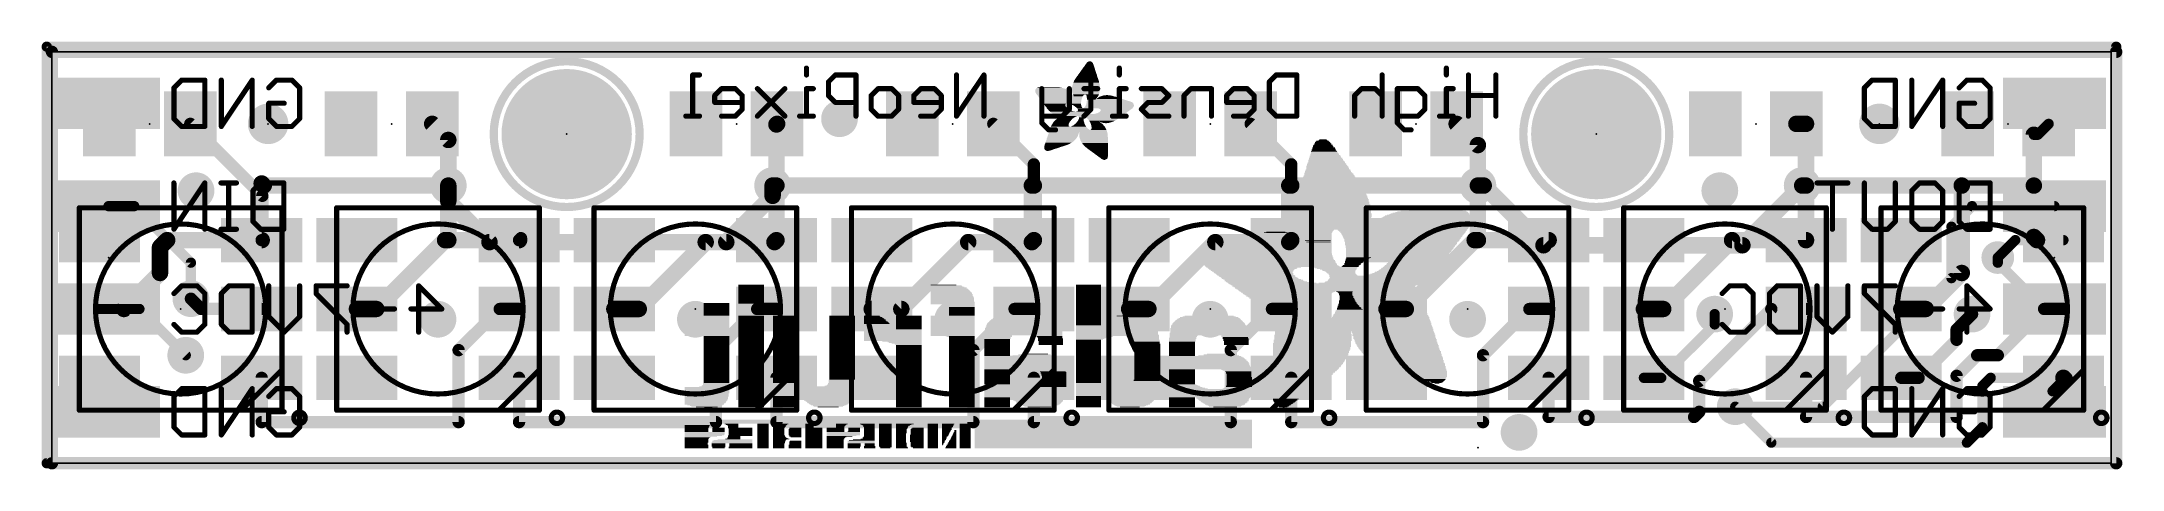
# Model space of a CAD drawing. Extents: x -0.3 to 51.1, y -0.2 to 10.4.
import ezdxf

# ---------------------------------------------------------------- set-up
doc = ezdxf.new("R2010")
doc.units = 0
for name, color, linetype in [('1', 12, 'CONTINUOUS'), ('16', 132, 'CONTINUOUS'), ('17', 110, 'CONTINUOUS'), ('18', 110, 'CONTINUOUS'), ('20', 53, 'CONTINUOUS'), ('21', 40, 'CONTINUOUS'), ('22', 6, 'CONTINUOUS'), ('23', 53, 'CONTINUOUS'), ('24', 53, 'CONTINUOUS')]:
    doc.layers.add(name, color=color, linetype=linetype)

# ---------------------------------------------------------------- blocks, each defined once
blk = doc.blocks.new('RECT')
blk.add_solid([(-0.5, -0.5), (0.5, -0.5), (-0.5, 0.5), (0.5, 0.5)])
blk = doc.blocks.new('PIE')
at = {"const_width": 0.5}
blk.add_lwpolyline([(0, -0.25, 1), (0, 0.25, 1), (0, -0.25)], format="xyb", dxfattribs=at)
blk = doc.blocks.new('ROUNDP')
at = {"const_width": 0.5}
blk.add_lwpolyline([(0, -0.25, 1), (0, 0.25, 1), (0, -0.25)], format="xyb", dxfattribs=at)
blk = doc.blocks.new('ROUNDV')
at = {"const_width": 0.5}
blk.add_lwpolyline([(0, -0.25, 1), (0, 0.25, 1), (0, -0.25)], format="xyb", dxfattribs=at)

msp = doc.modelspace()

# ---------------------------------------------------------------- linework, layer by layer
at = {"layer": '1'}
for points, const_width in [([(0, 10.16), (0, 0)], 0.3048), ([(50.927, 10.16), (0, 10.16)], 0.3048), ([(50.927, 0), (50.927, 10.16)], 0.3048), ([(5.191, 6.604), (3.413, 8.382)], 0.3048), ([(9.382, 8.382), (9.779, 7.985)], 0.4064), ([(17.891, 8.382), (17.875, 8.366)], 0.4064), ([(17.875, 8.366), (17.875, 6.858)], 0.4064), ([(23.225, 8.382), (24.225, 7.382)], 0.3048), ([(29.575, 8.382), (30.575, 7.382)], 0.3048), ([(34.655, 8.382), (35.179, 7.858)], 0.4064), ([(43.037, 8.382), (43.275, 8.382)], 0.4064), ([(43.275, 8.382), (43.275, 6.858)], 0.4064), ([(48.895, 8.112), (48.895, 6.858)], 0.4064), ([(48.895, 8.112), (48.99, 8.112)], 0.254), ([(48.99, 8.112), (49.26, 8.382)], 0.254), ([(9.779, 7.985), (9.779, 6.858)], 0.4064), ([(35.179, 7.858), (35.179, 6.858)], 0.4064), ([(24.225, 7.382), (24.225, 6.858)], 0.3048), ([(30.575, 7.382), (30.575, 6.858)], 0.3048), ([(5.175, 6.9095), (5.2265, 6.858)], 0.4064), ([(5.175, 5.51), (5.175, 6.9095)], 0.3048), ([(5.2265, 6.858), (9.779, 6.858)], 0.4064), ([(5.191, 5.51), (5.191, 6.604)], 0.3048), ([(9.779, 6.858), (9.779, 5.51)], 0.4064), ([(17.875, 6.858), (17.78, 6.858)], 0.4064), ([(17.875, 5.51), (17.875, 6.858)], 0.4064), ([(24.176, 6.858), (17.875, 6.858)], 0.4064), ([(24.176, 5.461), (24.176, 6.858)], 0.4064), ([(24.176, 6.858), (24.225, 6.858)], 0.4064), ([(24.225, 5.51), (24.225, 6.858)], 0.4064), ([(24.225, 6.858), (30.526, 6.858)], 0.4064), ([(30.526, 5.461), (30.526, 6.858)], 0.4064), ([(30.526, 6.858), (30.575, 6.858)], 0.4064), ([(30.575, 6.858), (35.179, 6.858)], 0.4064), ([(30.575, 6.858), (30.575, 5.51)], 0.3048), ([(35.179, 6.858), (35.179, 5.51)], 0.4064), ([(43.275, 6.858), (43.18, 6.858)], 0.4064), ([(43.275, 6.858), (47.117, 6.858)], 0.4064), ([(43.275, 6.858), (43.275, 5.51)], 0.4064), ([(47.117, 6.858), (48.895, 6.858)], 0.4064), ([(47.117, 4.699), (47.117, 6.858)], 0.4064), ([(48.895, 6.858), (48.895, 5.588)], 0.4064), ([(2.843, 5.51), (2.667, 5.334)], 0.4064), ([(5.175, 5.51), (2.843, 5.51)], 0.4064), ([(5.175, 5.51), (5.191, 5.51)], 0.3048), ([(8.001, 3.81), (9.701, 5.51)], 0.4064), ([(9.701, 5.51), (9.779, 5.51)], 0.4064), ([(9.779, 5.51), (11.525, 5.51)], 0.4064), ([(11.525, 5.51), (11.573, 5.558)], 0.3048), ([(14.478, 3.81), (16.129, 5.461)], 0.4064), ([(16.129, 5.461), (17.826, 5.461)], 0.4064), ([(17.826, 5.461), (17.875, 5.51)], 0.4064), ([(20.955, 3.81), (22.606, 5.461)], 0.4064), ([(22.606, 5.461), (24.176, 5.461)], 0.4064), ([(24.176, 5.461), (24.225, 5.51)], 0.4064), ([(27.051, 3.81), (28.702, 5.461)], 0.4064), ([(28.702, 5.461), (30.526, 5.461)], 0.4064), ([(30.526, 5.461), (30.575, 5.51)], 0.4064), ([(33.401, 3.81), (35.101, 5.51)], 0.4064), ([(35.101, 5.51), (35.179, 5.51)], 0.4064), ([(35.179, 5.51), (36.925, 5.51)], 0.4064), ([(39.751, 3.81), (41.451, 5.51)], 0.4064), ([(41.451, 5.51), (43.275, 5.51)], 0.4064), ([(48.895, 5.588), (48.973, 5.51)], 0.4064), ([(2.667, 5.334), (2.667, 4.699)], 0.4064), ([(48.006, 5.08), (48.436, 5.51)], 0.254), ([(48.436, 5.51), (49.625, 5.51)], 0.254), ([(48.973, 5.51), (49.625, 5.51)], 0.254), ([(2.667, 4.699), (1.778, 3.81)], 0.4064), ([(46.228, 3.81), (47.117, 4.699)], 0.4064), ([(3.429, 4.064), (3.683, 3.81)], 0.3048), ([(1.778, 3.81), (1.175, 3.81)], 0.254), ([(2.159, 3.81), (1.778, 3.81)], 0.254), ([(3.302, 2.667), (2.159, 3.81)], 0.254), ([(3.683, 3.81), (5.175, 3.81)], 0.3048), ([(7.525, 3.81), (8.001, 3.81)], 0.4064), ([(10.033, 2.794), (11.049, 3.81)], 0.3048), ([(11.049, 3.81), (11.525, 3.81)], 0.3048), ([(13.875, 3.81), (14.478, 3.81)], 0.4064), ([(16.383, 2.794), (17.399, 3.81)], 0.3048), ([(17.399, 3.81), (17.875, 3.81)], 0.3048), ([(20.225, 3.81), (20.955, 3.81)], 0.4064), ([(22.733, 2.794), (23.749, 3.81)], 0.3048), ([(23.749, 3.81), (24.225, 3.81)], 0.3048), ([(26.575, 3.81), (27.051, 3.81)], 0.4064), ([(29.083, 2.794), (30.099, 3.81)], 0.3048), ([(30.099, 3.81), (30.575, 3.81)], 0.3048), ([(32.925, 3.81), (33.401, 3.81)], 0.4064), ([(35.306, 2.667), (36.449, 3.81)], 0.3048), ([(36.449, 3.81), (36.925, 3.81)], 0.3048), ([(39.275, 3.81), (39.751, 3.81)], 0.4064), ([(40.64, 2.032), (42.418, 3.81)], 0.3048), ([(41.021, 3.429), (41.021, 3.683)], 0.254), ([(42.418, 3.81), (43.275, 3.81)], 0.3048), ([(45.625, 3.81), (46.228, 3.81)], 0.4064), ([(46.99, 3.302), (47.371, 3.683)], 0.3048), ([(48.006, 2.667), (49.149, 3.81)], 0.3048), ([(49.149, 3.81), (49.625, 3.81)], 0.3048), ([(39.702, 2.11), (41.021, 3.429)], 0.254), ([(46.052, 2.11), (46.99, 3.048)], 0.3048), ([(46.99, 3.048), (46.99, 3.302)], 0.3048), ([(10.033, 1.016), (10.033, 2.794)], 0.3048), ([(16.383, 1.016), (16.383, 2.794)], 0.3048), ([(22.733, 1.016), (22.733, 2.794)], 0.3048), ([(29.083, 1.016), (29.083, 2.794)], 0.3048), ([(35.306, 1.016), (35.306, 2.667)], 0.3048), ([(46.99, 2.159), (47.498, 2.667)], 0.3048), ([(47.498, 2.667), (48.006, 2.667)], 0.3048), ([(5.175, 2.11), (5.175, 1.016)], 0.3048), ([(11.525, 2.11), (11.525, 1.016)], 0.3048), ([(17.875, 2.11), (17.875, 1.016)], 0.3048), ([(24.225, 2.11), (24.225, 1.016)], 0.3048), ([(30.575, 2.11), (30.575, 1.016)], 0.3048), ([(36.925, 2.11), (36.925, 1.143)], 0.3048), ([(39.275, 2.11), (39.702, 2.11)], 0.254), ([(40.64, 1.27), (40.64, 2.032)], 0.3048), ([(43.275, 2.11), (43.275, 1.143)], 0.3048), ([(45.625, 2.11), (46.052, 2.11)], 0.3048), ([(46.99, 1.143), (46.99, 2.159)], 0.3048), ([(47.83, 2.11), (47.625, 1.905)], 0.254), ([(49.625, 2.11), (47.83, 2.11)], 0.254), ([(49.657, 2.078), (49.357, 1.778)], 0.254), ([(49.625, 2.11), (49.657, 2.078)], 0.4064), ([(47.625, 1.905), (47.625, 0.889)], 0.254), ([(5.175, 1.016), (10.033, 1.016)], 0.3048), ([(11.525, 1.016), (16.383, 1.016)], 0.3048), ([(17.875, 1.016), (22.733, 1.016)], 0.3048), ([(24.225, 1.016), (29.083, 1.016)], 0.3048), ([(30.575, 1.016), (35.306, 1.016)], 0.3048), ([(36.925, 1.143), (40.513, 1.143)], 0.3048), ([(40.513, 1.143), (40.64, 1.27)], 0.3048), ([(42.418, 0.508), (41.529, 1.397)], 0.254), ([(43.275, 1.143), (46.99, 1.143)], 0.3048), ([(47.244, 0.508), (42.418, 0.508)], 0.254), ([(47.625, 0.889), (47.244, 0.508)], 0.254), ([(0, 0), (50.927, 0)], 0.3048)]:
    msp.add_lwpolyline(points, dxfattribs=dict(at, const_width=const_width))
for points, const_width in [([(0.0762, 10.16, 1), (-0.0762, 10.16)], 0.1524), ([(0, 10.2362, 1), (0, 10.0838)], 0.1524), ([(51.0032, 10.16, 1), (50.8508, 10.16)], 0.1524), ([(50.927, 10.0838, 1), (50.927, 10.2362)], 0.1524), ([(3.4669, 8.4359, 1), (3.3591, 8.3281)], 0.1524), ([(9.4538, 8.4538, 1), (9.3102, 8.3102)], 0.2032), ([(17.9766, 8.366, 1), (17.7734, 8.366)], 0.2032), ([(17.8032, 8.4378, 1), (17.9468, 8.2942)], 0.2032), ([(17.9628, 8.3102, 1), (17.8192, 8.4538)], 0.2032), ([(23.2789, 8.4359, 1), (23.1711, 8.3281)], 0.1524), ([(29.6289, 8.4359, 1), (29.5211, 8.3281)], 0.1524), ([(34.7268, 8.4538, 1), (34.5832, 8.3102)], 0.2032), ([(43.037, 8.4836, 1), (43.037, 8.2804)], 0.2032), ([(43.3766, 8.382, 1), (43.1734, 8.382)], 0.2032), ([(43.275, 8.2804, 1), (43.275, 8.4836)], 0.2032), ([(48.9966, 8.112, 1), (48.7934, 8.112)], 0.2032), ([(48.895, 8.1755, 1), (48.895, 8.0485)], 0.127), ([(48.9451, 8.1569, 1), (49.0349, 8.0671)], 0.127), ([(48.99, 8.0485, 1), (48.99, 8.1755)], 0.127), ([(49.3049, 8.3371, 1), (49.2151, 8.4269)], 0.127), ([(9.8806, 7.985, 1), (9.6774, 7.985)], 0.2032), ([(9.7072, 7.9132, 1), (9.8508, 8.0568)], 0.2032), ([(35.2806, 7.858, 1), (35.0774, 7.858)], 0.2032), ([(35.1072, 7.7862, 1), (35.2508, 7.9298)], 0.2032), ([(24.3012, 7.382, 1), (24.1488, 7.382)], 0.1524), ([(24.1711, 7.3281, 1), (24.2789, 7.4359)], 0.1524), ([(30.6512, 7.382, 1), (30.4988, 7.382)], 0.1524), ([(30.5211, 7.3281, 1), (30.6289, 7.4359)], 0.1524), ([(5.2468, 6.9813, 1), (5.1032, 6.8376)], 0.2032), ([(5.2512, 6.9095, 1), (5.0988, 6.9095)], 0.1524), ([(5.2265, 6.9596, 1), (5.2265, 6.7564)], 0.2032), ([(5.2672, 6.604, 1), (5.1148, 6.604)], 0.1524), ([(5.1546, 6.7862, 1), (5.2983, 6.9298)], 0.2032), ([(5.1371, 6.5501, 1), (5.2449, 6.6579)], 0.1524), ([(9.8806, 6.858, 1), (9.6774, 6.858)], 0.2032), ([(9.6774, 6.858, 1), (9.8806, 6.858)], 0.2032), ([(9.779, 6.7564, 1), (9.779, 6.9596)], 0.2032), ([(17.78, 6.9596, 1), (17.78, 6.7564)], 0.2032), ([(17.9766, 6.858, 1), (17.7734, 6.858)], 0.2032), ([(17.875, 6.9596, 1), (17.875, 6.7564)], 0.2032), ([(17.7734, 6.858, 1), (17.9766, 6.858)], 0.2032), ([(17.875, 6.7564, 1), (17.875, 6.9596)], 0.2032), ([(24.2776, 6.858, 1), (24.0744, 6.858)], 0.2032), ([(24.176, 6.9596, 1), (24.176, 6.7564)], 0.2032), ([(24.3266, 6.858, 1), (24.1234, 6.858)], 0.2032), ([(24.225, 6.9596, 1), (24.225, 6.7564)], 0.2032), ([(24.1488, 6.858, 1), (24.3012, 6.858)], 0.1524), ([(24.176, 6.7564, 1), (24.176, 6.9596)], 0.2032), ([(24.225, 6.7564, 1), (24.225, 6.9596)], 0.2032), ([(30.6276, 6.858, 1), (30.4244, 6.858)], 0.2032), ([(30.526, 6.9596, 1), (30.526, 6.7564)], 0.2032), ([(30.575, 6.9596, 1), (30.575, 6.7564)], 0.2032), ([(30.6512, 6.858, 1), (30.4988, 6.858)], 0.1524), ([(30.4988, 6.858, 1), (30.6512, 6.858)], 0.1524), ([(30.526, 6.7564, 1), (30.526, 6.9596)], 0.2032), ([(30.575, 6.7564, 1), (30.575, 6.9596)], 0.2032), ([(35.2806, 6.858, 1), (35.0774, 6.858)], 0.2032), ([(35.0774, 6.858, 1), (35.2806, 6.858)], 0.2032), ([(35.179, 6.7564, 1), (35.179, 6.9596)], 0.2032), ([(43.18, 6.9596, 1), (43.18, 6.7564)], 0.2032), ([(43.275, 6.9596, 1), (43.275, 6.7564)], 0.2032), ([(43.3766, 6.858, 1), (43.1734, 6.858)], 0.2032), ([(43.1734, 6.858, 1), (43.3766, 6.858)], 0.2032), ([(43.275, 6.7564, 1), (43.275, 6.9596)], 0.2032), ([(47.117, 6.9596, 1), (47.117, 6.7564)], 0.2032), ([(47.2186, 6.858, 1), (47.0154, 6.858)], 0.2032), ([(47.117, 6.7564, 1), (47.117, 6.9596)], 0.2032), ([(48.9966, 6.858, 1), (48.7934, 6.858)], 0.2032), ([(48.7934, 6.858, 1), (48.9966, 6.858)], 0.2032), ([(48.895, 6.7564, 1), (48.895, 6.9596)], 0.2032), ([(2.843, 5.6116, 1), (2.843, 5.4084)], 0.2032), ([(2.9148, 5.4382, 1), (2.7712, 5.5818)], 0.2032), ([(5.175, 5.5862, 1), (5.175, 5.4338)], 0.1524), ([(5.175, 5.4084, 1), (5.175, 5.6116)], 0.2032), ([(5.191, 5.4338, 1), (5.191, 5.5862)], 0.1524), ([(9.701, 5.6116, 1), (9.701, 5.4084)], 0.2032), ([(9.7728, 5.4382, 1), (9.6292, 5.5818)], 0.2032), ([(9.779, 5.6116, 1), (9.779, 5.4084)], 0.2032), ([(9.779, 5.4084, 1), (9.779, 5.6116)], 0.2032), ([(11.525, 5.4084, 1), (11.525, 5.6116)], 0.2032), ([(11.6269, 5.5041, 1), (11.5191, 5.6119)], 0.1524), ([(16.129, 5.5626, 1), (16.129, 5.3594)], 0.2032), ([(16.2008, 5.3892, 1), (16.0572, 5.5328)], 0.2032), ([(17.9468, 5.4382, 1), (17.8032, 5.5818)], 0.2032), ([(17.826, 5.3594, 1), (17.826, 5.5626)], 0.2032), ([(22.606, 5.5626, 1), (22.606, 5.3594)], 0.2032), ([(22.6778, 5.3892, 1), (22.5342, 5.5328)], 0.2032), ([(24.2968, 5.4382, 1), (24.1532, 5.5818)], 0.2032), ([(24.176, 5.3594, 1), (24.176, 5.5626)], 0.2032), ([(28.702, 5.5626, 1), (28.702, 5.3594)], 0.2032), ([(28.7738, 5.3892, 1), (28.6302, 5.5328)], 0.2032), ([(30.6468, 5.4382, 1), (30.5032, 5.5818)], 0.2032), ([(30.526, 5.3594, 1), (30.526, 5.5626)], 0.2032), ([(35.101, 5.6116, 1), (35.101, 5.4084)], 0.2032), ([(35.1728, 5.4382, 1), (35.0292, 5.5818)], 0.2032), ([(35.179, 5.6116, 1), (35.179, 5.4084)], 0.2032), ([(35.179, 5.4084, 1), (35.179, 5.6116)], 0.2032), ([(36.925, 5.4084, 1), (36.925, 5.6116)], 0.2032), ([(41.451, 5.6116, 1), (41.451, 5.4084)], 0.2032), ([(41.5228, 5.4382, 1), (41.3792, 5.5818)], 0.2032), ([(43.275, 5.4084, 1), (43.275, 5.6116)], 0.2032), ([(48.7934, 5.588, 1), (48.9966, 5.588)], 0.2032), ([(48.9668, 5.6598, 1), (48.8232, 5.5162)], 0.2032), ([(48.9012, 5.4382, 1), (49.0448, 5.5818)], 0.2032), ([(2.7686, 5.334, 1), (2.5654, 5.334)], 0.2032), ([(2.5952, 5.4058, 1), (2.7388, 5.2622)], 0.2032), ([(5.0988, 5.51, 1), (5.2512, 5.51)], 0.1524), ([(5.1148, 5.51, 1), (5.2672, 5.51)], 0.1524), ([(9.6774, 5.51, 1), (9.8806, 5.51)], 0.2032), ([(11.4711, 5.5639, 1), (11.5789, 5.4561)], 0.1524), ([(17.7542, 5.5328, 1), (17.8978, 5.3892)], 0.2032), ([(17.7734, 5.51, 1), (17.9766, 5.51)], 0.2032), ([(24.0744, 5.461, 1), (24.2776, 5.461)], 0.2032), ([(24.1042, 5.5328, 1), (24.2478, 5.3892)], 0.2032), ([(24.1234, 5.51, 1), (24.3266, 5.51)], 0.2032), ([(30.4244, 5.461, 1), (30.6276, 5.461)], 0.2032), ([(30.4542, 5.5328, 1), (30.5978, 5.3892)], 0.2032), ([(30.4988, 5.51, 1), (30.6512, 5.51)], 0.1524), ([(35.0774, 5.51, 1), (35.2806, 5.51)], 0.2032), ([(43.1734, 5.51, 1), (43.3766, 5.51)], 0.2032), ([(47.9611, 5.1249, 1), (48.0509, 5.0351)], 0.127), ([(48.436, 5.5735, 1), (48.436, 5.4465)], 0.127), ([(48.4809, 5.4651, 1), (48.3911, 5.5549)], 0.127), ([(48.973, 5.5735, 1), (48.973, 5.4465)], 0.127), ([(49.625, 5.4465, 1), (49.625, 5.5735)], 0.127), ([(49.625, 5.4465, 1), (49.625, 5.5735)], 0.127), ([(2.5654, 4.699, 1), (2.7686, 4.699)], 0.2032), ([(2.7388, 4.6272, 1), (2.5952, 4.7708)], 0.2032), ([(47.0154, 4.699, 1), (47.2186, 4.699)], 0.2032), ([(47.1888, 4.6272, 1), (47.0452, 4.7708)], 0.2032), ([(3.4829, 4.1179, 1), (3.3751, 4.0101)], 0.1524), ([(1.175, 3.8735, 1), (1.175, 3.7465)], 0.127), ([(1.7062, 3.8818, 1), (1.8498, 3.7382)], 0.2032), ([(1.778, 3.8735, 1), (1.778, 3.7465)], 0.127), ([(1.778, 3.7465, 1), (1.778, 3.8735)], 0.127), ([(2.2039, 3.8549, 1), (2.1141, 3.7651)], 0.127), ([(2.159, 3.7465, 1), (2.159, 3.8735)], 0.127), ([(3.683, 3.8862, 1), (3.683, 3.7338)], 0.1524), ([(3.6291, 3.7561, 1), (3.7369, 3.8639)], 0.1524), ([(5.175, 3.7338, 1), (5.175, 3.8862)], 0.1524), ([(7.525, 3.9116, 1), (7.525, 3.7084)], 0.2032), ([(7.9292, 3.8818, 1), (8.0728, 3.7382)], 0.2032), ([(8.001, 3.7084, 1), (8.001, 3.9116)], 0.2032), ([(11.049, 3.8862, 1), (11.049, 3.7338)], 0.1524), ([(11.1029, 3.7561, 1), (10.9951, 3.8639)], 0.1524), ([(11.525, 3.7338, 1), (11.525, 3.8862)], 0.1524), ([(13.875, 3.9116, 1), (13.875, 3.7084)], 0.2032), ([(14.4062, 3.8818, 1), (14.5498, 3.7382)], 0.2032), ([(14.478, 3.7084, 1), (14.478, 3.9116)], 0.2032), ([(17.399, 3.8862, 1), (17.399, 3.7338)], 0.1524), ([(17.4529, 3.7561, 1), (17.3451, 3.8639)], 0.1524), ([(17.875, 3.7338, 1), (17.875, 3.8862)], 0.1524), ([(20.225, 3.9116, 1), (20.225, 3.7084)], 0.2032), ([(20.8832, 3.8818, 1), (21.0268, 3.7382)], 0.2032), ([(20.955, 3.7084, 1), (20.955, 3.9116)], 0.2032), ([(23.749, 3.8862, 1), (23.749, 3.7338)], 0.1524), ([(23.8029, 3.7561, 1), (23.6951, 3.8639)], 0.1524), ([(24.225, 3.7338, 1), (24.225, 3.8862)], 0.1524), ([(26.575, 3.9116, 1), (26.575, 3.7084)], 0.2032), ([(26.9792, 3.8818, 1), (27.1228, 3.7382)], 0.2032), ([(27.051, 3.7084, 1), (27.051, 3.9116)], 0.2032), ([(30.099, 3.8862, 1), (30.099, 3.7338)], 0.1524), ([(30.1529, 3.7561, 1), (30.0451, 3.8639)], 0.1524), ([(30.575, 3.7338, 1), (30.575, 3.8862)], 0.1524), ([(32.925, 3.9116, 1), (32.925, 3.7084)], 0.2032), ([(33.3292, 3.8818, 1), (33.4728, 3.7382)], 0.2032), ([(33.401, 3.7084, 1), (33.401, 3.9116)], 0.2032), ([(36.449, 3.8862, 1), (36.449, 3.7338)], 0.1524), ([(36.5029, 3.7561, 1), (36.3951, 3.8639)], 0.1524), ([(36.925, 3.7338, 1), (36.925, 3.8862)], 0.1524), ([(39.275, 3.9116, 1), (39.275, 3.7084)], 0.2032), ([(39.6792, 3.8818, 1), (39.8228, 3.7382)], 0.2032), ([(39.751, 3.7084, 1), (39.751, 3.9116)], 0.2032), ([(41.0845, 3.683, 1), (40.9575, 3.683)], 0.127), ([(42.418, 3.8862, 1), (42.418, 3.7338)], 0.1524), ([(42.4719, 3.7561, 1), (42.3641, 3.8639)], 0.1524), ([(43.275, 3.7338, 1), (43.275, 3.8862)], 0.1524), ([(45.625, 3.9116, 1), (45.625, 3.7084)], 0.2032), ([(46.1562, 3.8818, 1), (46.2998, 3.7382)], 0.2032), ([(46.228, 3.7084, 1), (46.228, 3.9116)], 0.2032), ([(47.4249, 3.6291, 1), (47.3171, 3.7369)], 0.1524), ([(49.149, 3.8862, 1), (49.149, 3.7338)], 0.1524), ([(49.2029, 3.7561, 1), (49.0951, 3.8639)], 0.1524), ([(49.625, 3.7338, 1), (49.625, 3.8862)], 0.1524), ([(40.9575, 3.429, 1), (41.0845, 3.429)], 0.127), ([(41.0659, 3.3841, 1), (40.9761, 3.4739)], 0.127), ([(47.0662, 3.302, 1), (46.9138, 3.302)], 0.1524), ([(46.9361, 3.3559, 1), (47.0439, 3.2481)], 0.1524), ([(46.9138, 3.048, 1), (47.0662, 3.048)], 0.1524), ([(47.0439, 2.9941, 1), (46.9361, 3.1019)], 0.1524), ([(3.2571, 2.6221, 1), (3.3469, 2.7119)], 0.127), ([(10.1092, 2.794, 1), (9.9568, 2.794)], 0.1524), ([(9.9791, 2.8479, 1), (10.0869, 2.7401)], 0.1524), ([(16.4592, 2.794, 1), (16.3068, 2.794)], 0.1524), ([(16.3291, 2.8479, 1), (16.4369, 2.7401)], 0.1524), ([(22.8092, 2.794, 1), (22.6568, 2.794)], 0.1524), ([(22.6791, 2.8479, 1), (22.7869, 2.7401)], 0.1524), ([(29.1592, 2.794, 1), (29.0068, 2.794)], 0.1524), ([(29.0291, 2.8479, 1), (29.1369, 2.7401)], 0.1524), ([(35.3822, 2.667, 1), (35.2298, 2.667)], 0.1524), ([(35.2521, 2.7209, 1), (35.3599, 2.6131)], 0.1524), ([(47.498, 2.7432, 1), (47.498, 2.5908)], 0.1524), ([(47.5519, 2.6131, 1), (47.4441, 2.7209)], 0.1524), ([(47.9521, 2.7209, 1), (48.0599, 2.6131)], 0.1524), ([(48.006, 2.5908, 1), (48.006, 2.7432)], 0.1524), ([(5.2512, 2.11, 1), (5.0988, 2.11)], 0.1524), ([(11.6012, 2.11, 1), (11.4488, 2.11)], 0.1524), ([(17.9512, 2.11, 1), (17.7988, 2.11)], 0.1524), ([(24.3012, 2.11, 1), (24.1488, 2.11)], 0.1524), ([(30.6512, 2.11, 1), (30.4988, 2.11)], 0.1524), ([(37.0012, 2.11, 1), (36.8488, 2.11)], 0.1524), ([(39.275, 2.1735, 1), (39.275, 2.0465)], 0.127), ([(39.6571, 2.1549, 1), (39.7469, 2.0651)], 0.127), ([(39.702, 2.0465, 1), (39.702, 2.1735)], 0.127), ([(40.7162, 2.032, 1), (40.5638, 2.032)], 0.1524), ([(40.5861, 2.0859, 1), (40.6939, 1.9781)], 0.1524), ([(43.3512, 2.11, 1), (43.1988, 2.11)], 0.1524), ([(45.625, 2.1862, 1), (45.625, 2.0338)], 0.1524), ([(45.9981, 2.1639, 1), (46.1059, 2.0561)], 0.1524), ([(46.052, 2.0338, 1), (46.052, 2.1862)], 0.1524), ([(47.0662, 2.159, 1), (46.9138, 2.159)], 0.1524), ([(46.9361, 2.2129, 1), (47.0439, 2.1051)], 0.1524), ([(47.83, 2.1735, 1), (47.83, 2.0465)], 0.127), ([(47.8749, 2.0651, 1), (47.7851, 2.1549)], 0.127), ([(49.6968, 2.1818, 1), (49.5532, 2.0382)], 0.2032), ([(49.5852, 2.0062, 1), (49.7288, 2.1498)], 0.2032), ([(49.7019, 2.0331, 1), (49.6121, 2.1229)], 0.127), ([(49.625, 2.0465, 1), (49.625, 2.1735)], 0.127), ([(47.6885, 1.905, 1), (47.5615, 1.905)], 0.127), ([(47.5801, 1.9499, 1), (47.6699, 1.8601)], 0.127), ([(49.3121, 1.8229, 1), (49.4019, 1.7331)], 0.127), ([(5.175, 1.0922, 1), (5.175, 0.9398)], 0.1524), ([(5.0988, 1.016, 1), (5.2512, 1.016)], 0.1524), ([(9.9568, 1.016, 1), (10.1092, 1.016)], 0.1524), ([(10.033, 0.9398, 1), (10.033, 1.0922)], 0.1524), ([(11.525, 1.0922, 1), (11.525, 0.9398)], 0.1524), ([(11.4488, 1.016, 1), (11.6012, 1.016)], 0.1524), ([(16.3068, 1.016, 1), (16.4592, 1.016)], 0.1524), ([(16.383, 0.9398, 1), (16.383, 1.0922)], 0.1524), ([(17.875, 1.0922, 1), (17.875, 0.9398)], 0.1524), ([(17.7988, 1.016, 1), (17.9512, 1.016)], 0.1524), ([(22.6568, 1.016, 1), (22.8092, 1.016)], 0.1524), ([(22.733, 0.9398, 1), (22.733, 1.0922)], 0.1524), ([(24.225, 1.0922, 1), (24.225, 0.9398)], 0.1524), ([(24.1488, 1.016, 1), (24.3012, 1.016)], 0.1524), ([(29.0068, 1.016, 1), (29.1592, 1.016)], 0.1524), ([(29.083, 0.9398, 1), (29.083, 1.0922)], 0.1524), ([(30.575, 1.0922, 1), (30.575, 0.9398)], 0.1524), ([(30.4988, 1.016, 1), (30.6512, 1.016)], 0.1524), ([(35.2298, 1.016, 1), (35.3822, 1.016)], 0.1524), ([(35.306, 0.9398, 1), (35.306, 1.0922)], 0.1524), ([(36.925, 1.2192, 1), (36.925, 1.0668)], 0.1524), ([(36.8488, 1.143, 1), (37.0012, 1.143)], 0.1524), ([(40.4591, 1.1969, 1), (40.5669, 1.0891)], 0.1524), ([(40.513, 1.0668, 1), (40.513, 1.2192)], 0.1524), ([(40.5638, 1.27, 1), (40.7162, 1.27)], 0.1524), ([(40.6939, 1.2161, 1), (40.5861, 1.3239)], 0.1524), ([(41.5739, 1.4419, 1), (41.4841, 1.3521)], 0.127), ([(43.275, 1.2192, 1), (43.275, 1.0668)], 0.1524), ([(43.1988, 1.143, 1), (43.3512, 1.143)], 0.1524), ([(46.9138, 1.143, 1), (47.0662, 1.143)], 0.1524), ([(46.99, 1.0668, 1), (46.99, 1.2192)], 0.1524), ([(42.418, 0.5715, 1), (42.418, 0.4445)], 0.127), ([(42.3731, 0.4631, 1), (42.4629, 0.5529)], 0.127), ([(47.1991, 0.5529, 1), (47.2889, 0.4631)], 0.127), ([(47.244, 0.4445, 1), (47.244, 0.5715)], 0.127), ([(47.5615, 0.889, 1), (47.6885, 0.889)], 0.127), ([(47.6699, 0.8441, 1), (47.5801, 0.9339)], 0.127), ([(0, 0.0762, 1), (0, -0.0762)], 0.1524), ([(-0.0762, 0, 1), (0.0762, 0)], 0.1524), ([(50.8508, 0, 1), (51.0032, 0)], 0.1524), ([(50.927, -0.0762, 1), (50.927, 0.0762)], 0.1524)]:
    msp.add_lwpolyline(points, format="xyb", dxfattribs=dict(at, const_width=const_width))
at = {"layer": '16'}
for points, const_width in [([(-0.127, 10.287), (-0.127, 0)], 0.254), ([(50.927, 10.287), (-0.127, 10.287)], 0.254), ([(50.927, 0), (50.927, 10.287)], 0.254), ([(9.779, 6.477), (9.779, 6.858)], 0.4064), ([(10.795, 5.461), (9.779, 6.477)], 0.4064), ([(17.78, 6.604), (16.637, 5.461)], 0.4064), ([(17.78, 6.858), (17.78, 6.604)], 0.4064), ([(35.323, 6.858), (35.179, 6.858)], 0.4064), ([(36.798, 5.383), (35.323, 6.858)], 0.4064), ([(43.18, 6.858), (41.705, 5.383)], 0.4064), ([(2.032, 6.35), (1.397, 6.35)], 0.254), ([(3.429, 4.953), (2.032, 6.35)], 0.254), ([(46.863, 5.842), (47.371, 6.35)], 0.254), ([(47.371, 6.35), (49.403, 6.35)], 0.254), ([(16.637, 5.461), (10.795, 5.461)], 0.4064), ([(46.863, 4.572), (46.863, 5.842)], 0.254), ([(41.705, 5.383), (36.798, 5.383)], 0.4064), ([(48.006, 5.08), (48.006, 4.953)], 0.254), ([(3.429, 4.064), (3.429, 4.953)], 0.254), ([(43.688, 1.397), (46.863, 4.572)], 0.254), ([(48.006, 4.953), (49.149, 3.81)], 0.254), ([(1.397, 3.81), (2.159, 3.81)], 0.254), ([(2.159, 3.81), (3.302, 2.667)], 0.254), ([(49.149, 3.81), (49.403, 3.81)], 0.254), ([(41.529, 1.397), (43.688, 1.397)], 0.254), ([(-0.127, 0), (50.927, 0)], 0.254)]:
    msp.add_lwpolyline(points, dxfattribs=dict(at, const_width=const_width))
for points, const_width in [([(-0.0635, 10.287, 1), (-0.1905, 10.287)], 0.127), ([(-0.127, 10.3505, 1), (-0.127, 10.2235)], 0.127), ([(50.9905, 10.287, 1), (50.8635, 10.287)], 0.127), ([(50.927, 10.2235, 1), (50.927, 10.3505)], 0.127), ([(9.8806, 6.858, 1), (9.6774, 6.858)], 0.2032), ([(9.8508, 6.5488, 1), (9.7072, 6.4052)], 0.2032), ([(17.8816, 6.858, 1), (17.6784, 6.858)], 0.2032), ([(17.6784, 6.604, 1), (17.8816, 6.604)], 0.2032), ([(17.8518, 6.5322, 1), (17.7082, 6.6758)], 0.2032), ([(35.179, 6.9596, 1), (35.179, 6.7564)], 0.2032), ([(35.3948, 6.9298, 1), (35.2512, 6.7862)], 0.2032), ([(35.323, 6.7564, 1), (35.323, 6.9596)], 0.2032), ([(43.2518, 6.7862, 1), (43.1082, 6.9298)], 0.2032), ([(1.397, 6.4135, 1), (1.397, 6.2865)], 0.127), ([(2.0769, 6.3949, 1), (1.9871, 6.3051)], 0.127), ([(2.032, 6.2865, 1), (2.032, 6.4135)], 0.127), ([(9.6774, 6.477, 1), (9.8806, 6.477)], 0.2032), ([(47.371, 6.4135, 1), (47.371, 6.2865)], 0.127), ([(47.4159, 6.3051, 1), (47.3261, 6.3949)], 0.127), ([(49.403, 6.2865, 1), (49.403, 6.4135)], 0.127), ([(10.795, 5.5626, 1), (10.795, 5.3594)], 0.2032), ([(16.637, 5.3594, 1), (16.637, 5.5626)], 0.2032), ([(46.9265, 5.842, 1), (46.7995, 5.842)], 0.127), ([(46.8181, 5.8869, 1), (46.9079, 5.7971)], 0.127), ([(10.7232, 5.3892, 1), (10.8668, 5.5328)], 0.2032), ([(16.5652, 5.5328, 1), (16.7088, 5.3892)], 0.2032), ([(36.798, 5.4846, 1), (36.798, 5.2814)], 0.2032), ([(36.7262, 5.3112, 1), (36.8698, 5.4548)], 0.2032), ([(41.6332, 5.4548, 1), (41.7768, 5.3112)], 0.2032), ([(41.705, 5.2814, 1), (41.705, 5.4846)], 0.2032), ([(48.0695, 5.08, 1), (47.9425, 5.08)], 0.127), ([(3.4925, 4.953, 1), (3.3655, 4.953)], 0.127), ([(3.3841, 4.9081, 1), (3.4739, 4.9979)], 0.127), ([(46.7995, 4.572, 1), (46.9265, 4.572)], 0.127), ([(46.9079, 4.5271, 1), (46.8181, 4.6169)], 0.127), ([(48.0509, 4.9979, 1), (47.9611, 4.9081)], 0.127), ([(47.9425, 4.953, 1), (48.0695, 4.953)], 0.127), ([(3.3655, 4.064, 1), (3.4925, 4.064)], 0.127), ([(1.397, 3.8735, 1), (1.397, 3.7465)], 0.127), ([(2.2039, 3.8549, 1), (2.1141, 3.7651)], 0.127), ([(2.159, 3.7465, 1), (2.159, 3.8735)], 0.127), ([(49.149, 3.8735, 1), (49.149, 3.7465)], 0.127), ([(49.1041, 3.7651, 1), (49.1939, 3.8549)], 0.127), ([(49.403, 3.7465, 1), (49.403, 3.8735)], 0.127), ([(3.2571, 2.6221, 1), (3.3469, 2.7119)], 0.127), ([(41.529, 1.4605, 1), (41.529, 1.3335)], 0.127), ([(43.6431, 1.4419, 1), (43.7329, 1.3521)], 0.127), ([(43.688, 1.3335, 1), (43.688, 1.4605)], 0.127), ([(-0.127, 0.0635, 1), (-0.127, -0.0635)], 0.127), ([(-0.1905, 0, 1), (-0.0635, 0)], 0.127), ([(50.8635, 0, 1), (50.9905, 0)], 0.127), ([(50.927, -0.0635, 1), (50.927, 0.0635)], 0.127)]:
    msp.add_lwpolyline(points, format="xyb", dxfattribs=dict(at, const_width=const_width))
at = {"layer": '20'}
for p, q in [((50.8, 10.16), (0, 10.16)), ((0, 10.16), (0, 0)), ((50.8, 0), (50.8, 10.16)), ((0, 0), (50.8, 0))]:
    msp.add_line(p, q, dxfattribs=at)
at = {"layer": '21'}
for points, const_width in [([(12.7, 6.328, 1), (12.7, 9.928, 1), (12.7, 6.328)], 0.2032), ([(38.1, 6.328, 1), (38.1, 9.928, 1), (38.1, 6.328)], 0.2032), ([(0.675, 6.3418, 1), (0.675, 6.2783)], 0.0635), ([(0.7067, 6.31, 1), (0.6433, 6.31)], 0.0635), ([(5.7068, 6.31, 1), (5.6433, 6.31)], 0.0635), ([(5.675, 6.2783, 1), (5.675, 6.3418)], 0.0635), ([(7.025, 6.3418, 1), (7.025, 6.2783)], 0.0635), ([(7.0568, 6.31, 1), (6.9933, 6.31)], 0.0635), ([(12.0568, 6.31, 1), (11.9932, 6.31)], 0.0635), ([(12.025, 6.2783, 1), (12.025, 6.3418)], 0.0635), ([(13.4068, 6.31, 1), (13.3432, 6.31)], 0.0635), ([(13.375, 6.3418, 1), (13.375, 6.2783)], 0.0635), ([(18.4067, 6.31, 1), (18.3433, 6.31)], 0.0635), ([(18.375, 6.2783, 1), (18.375, 6.3418)], 0.0635), ([(19.725, 6.3418, 1), (19.725, 6.2783)], 0.0635), ([(19.7568, 6.31, 1), (19.6933, 6.31)], 0.0635), ([(24.7568, 6.31, 1), (24.6933, 6.31)], 0.0635), ([(24.725, 6.2783, 1), (24.725, 6.3418)], 0.0635), ([(26.075, 6.3418, 1), (26.075, 6.2783)], 0.0635), ([(26.1068, 6.31, 1), (26.0433, 6.31)], 0.0635), ([(31.1068, 6.31, 1), (31.0433, 6.31)], 0.0635), ([(31.075, 6.2783, 1), (31.075, 6.3418)], 0.0635), ([(32.425, 6.3418, 1), (32.425, 6.2783)], 0.0635), ([(32.4568, 6.31, 1), (32.3933, 6.31)], 0.0635), ([(37.4568, 6.31, 1), (37.3933, 6.31)], 0.0635), ([(37.425, 6.2783, 1), (37.425, 6.3418)], 0.0635), ([(38.8068, 6.31, 1), (38.7432, 6.31)], 0.0635), ([(38.775, 6.3418, 1), (38.775, 6.2783)], 0.0635), ([(43.8068, 6.31, 1), (43.7432, 6.31)], 0.0635), ([(43.775, 6.2783, 1), (43.775, 6.3418)], 0.0635), ([(45.125, 6.3418, 1), (45.125, 6.2783)], 0.0635), ([(45.1568, 6.31, 1), (45.0932, 6.31)], 0.0635), ([(50.1568, 6.31, 1), (50.0932, 6.31)], 0.0635), ([(50.125, 6.2783, 1), (50.125, 6.3418)], 0.0635), ([(3.175, 1.71, 1), (3.175, 5.91, 1), (3.175, 1.71)], 0.127), ([(9.525, 1.71, 1), (9.525, 5.91, 1), (9.525, 1.71)], 0.127), ([(15.875, 1.71, 1), (15.875, 5.91, 1), (15.875, 1.71)], 0.127), ([(22.225, 1.71, 1), (22.225, 5.91, 1), (22.225, 1.71)], 0.127), ([(28.575, 1.71, 1), (28.575, 5.91, 1), (28.575, 1.71)], 0.127), ([(34.925, 1.71, 1), (34.925, 5.91, 1), (34.925, 1.71)], 0.127), ([(41.275, 1.71, 1), (41.275, 5.91, 1), (41.275, 1.71)], 0.127), ([(47.625, 1.71, 1), (47.625, 5.91, 1), (47.625, 1.71)], 0.127), ([(5.7068, 2.31, 1), (5.6433, 2.31)], 0.0635), ([(5.6433, 2.31, 1), (5.7068, 2.31)], 0.0635), ([(5.6975, 2.2875, 1), (5.6525, 2.3325)], 0.0635), ([(12.0568, 2.31, 1), (11.9932, 2.31)], 0.0635), ([(11.9932, 2.31, 1), (12.0568, 2.31)], 0.0635), ([(12.0475, 2.2875, 1), (12.0025, 2.3325)], 0.0635), ([(18.4067, 2.31, 1), (18.3433, 2.31)], 0.0635), ([(18.3433, 2.31, 1), (18.4067, 2.31)], 0.0635), ([(18.3975, 2.2875, 1), (18.3525, 2.3325)], 0.0635), ([(24.7568, 2.31, 1), (24.6933, 2.31)], 0.0635), ([(24.6933, 2.31, 1), (24.7568, 2.31)], 0.0635), ([(24.7475, 2.2875, 1), (24.7025, 2.3325)], 0.0635), ([(31.1068, 2.31, 1), (31.0433, 2.31)], 0.0635), ([(31.0433, 2.31, 1), (31.1068, 2.31)], 0.0635), ([(31.0975, 2.2875, 1), (31.0525, 2.3325)], 0.0635), ([(37.4568, 2.31, 1), (37.3933, 2.31)], 0.0635), ([(37.3933, 2.31, 1), (37.4568, 2.31)], 0.0635), ([(37.4475, 2.2875, 1), (37.4025, 2.3325)], 0.0635), ([(43.8068, 2.31, 1), (43.7432, 2.31)], 0.0635), ([(43.7432, 2.31, 1), (43.8068, 2.31)], 0.0635), ([(43.7975, 2.2875, 1), (43.7525, 2.3325)], 0.0635), ([(50.1568, 2.31, 1), (50.0932, 2.31)], 0.0635), ([(50.0932, 2.31, 1), (50.1568, 2.31)], 0.0635), ([(50.1475, 2.2875, 1), (50.1025, 2.3325)], 0.0635), ([(0.675, 1.3417, 1), (0.675, 1.2783)], 0.0635), ([(0.6433, 1.31, 1), (0.7067, 1.31)], 0.0635), ([(4.6525, 1.3325, 1), (4.6975, 1.2875)], 0.0635), ([(4.675, 1.3417, 1), (4.675, 1.2783)], 0.0635), ([(4.675, 1.2783, 1), (4.675, 1.3417)], 0.0635), ([(5.6433, 1.31, 1), (5.7068, 1.31)], 0.0635), ([(5.675, 1.2783, 1), (5.675, 1.3417)], 0.0635), ([(6.109, 0.9806, 1), (6.109, 1.2634, 1), (6.109, 0.9806)], 0.127), ([(6.9933, 1.31, 1), (7.0568, 1.31)], 0.0635), ([(7.025, 1.3417, 1), (7.025, 1.2783)], 0.0635), ([(11.0025, 1.3325, 1), (11.0475, 1.2875)], 0.0635), ([(11.025, 1.3417, 1), (11.025, 1.2783)], 0.0635), ([(11.025, 1.2783, 1), (11.025, 1.3417)], 0.0635), ([(11.9932, 1.31, 1), (12.0568, 1.31)], 0.0635), ([(12.025, 1.2783, 1), (12.025, 1.3417)], 0.0635), ([(12.459, 0.9806, 1), (12.459, 1.2634, 1), (12.459, 0.9806)], 0.127), ([(13.3432, 1.31, 1), (13.4068, 1.31)], 0.0635), ([(13.375, 1.3417, 1), (13.375, 1.2783)], 0.0635), ([(17.3525, 1.3325, 1), (17.3975, 1.2875)], 0.0635), ([(17.375, 1.3417, 1), (17.375, 1.2783)], 0.0635), ([(17.375, 1.2783, 1), (17.375, 1.3417)], 0.0635), ([(18.3433, 1.31, 1), (18.4067, 1.31)], 0.0635), ([(18.375, 1.2783, 1), (18.375, 1.3417)], 0.0635), ([(18.809, 0.9806, 1), (18.809, 1.2634, 1), (18.809, 0.9806)], 0.127), ([(19.725, 1.3417, 1), (19.725, 1.2783)], 0.0635), ([(19.6933, 1.31, 1), (19.7568, 1.31)], 0.0635), ([(23.7025, 1.3325, 1), (23.7475, 1.2875)], 0.0635), ([(23.725, 1.3417, 1), (23.725, 1.2783)], 0.0635), ([(23.725, 1.2783, 1), (23.725, 1.3417)], 0.0635), ([(24.6933, 1.31, 1), (24.7568, 1.31)], 0.0635), ([(24.725, 1.2783, 1), (24.725, 1.3417)], 0.0635), ([(25.159, 0.9806, 1), (25.159, 1.2634, 1), (25.159, 0.9806)], 0.127), ([(26.075, 1.3417, 1), (26.075, 1.2783)], 0.0635), ([(26.0433, 1.31, 1), (26.1068, 1.31)], 0.0635), ([(30.0525, 1.3325, 1), (30.0975, 1.2875)], 0.0635), ([(30.075, 1.3417, 1), (30.075, 1.2783)], 0.0635), ([(30.075, 1.2783, 1), (30.075, 1.3417)], 0.0635), ([(31.0433, 1.31, 1), (31.1068, 1.31)], 0.0635), ([(31.075, 1.2783, 1), (31.075, 1.3417)], 0.0635), ([(31.509, 0.9806, 1), (31.509, 1.2634, 1), (31.509, 0.9806)], 0.127), ([(32.425, 1.3417, 1), (32.425, 1.2783)], 0.0635), ([(32.3933, 1.31, 1), (32.4568, 1.31)], 0.0635), ([(36.4025, 1.3325, 1), (36.4475, 1.2875)], 0.0635), ([(36.425, 1.3417, 1), (36.425, 1.2783)], 0.0635), ([(36.425, 1.2783, 1), (36.425, 1.3417)], 0.0635), ([(37.3933, 1.31, 1), (37.4568, 1.31)], 0.0635), ([(37.425, 1.2783, 1), (37.425, 1.3417)], 0.0635), ([(37.859, 0.9806, 1), (37.859, 1.2634, 1), (37.859, 0.9806)], 0.127), ([(38.7432, 1.31, 1), (38.8068, 1.31)], 0.0635), ([(38.775, 1.3417, 1), (38.775, 1.2783)], 0.0635), ([(42.7525, 1.3325, 1), (42.7975, 1.2875)], 0.0635), ([(42.775, 1.3417, 1), (42.775, 1.2783)], 0.0635), ([(42.775, 1.2783, 1), (42.775, 1.3417)], 0.0635), ([(43.7432, 1.31, 1), (43.8068, 1.31)], 0.0635), ([(43.775, 1.2783, 1), (43.775, 1.3417)], 0.0635), ([(44.209, 0.9806, 1), (44.209, 1.2634, 1), (44.209, 0.9806)], 0.127), ([(45.125, 1.3417, 1), (45.125, 1.2783)], 0.0635), ([(45.0932, 1.31, 1), (45.1568, 1.31)], 0.0635), ([(49.1025, 1.3325, 1), (49.1475, 1.2875)], 0.0635), ([(49.125, 1.3417, 1), (49.125, 1.2783)], 0.0635), ([(49.125, 1.2783, 1), (49.125, 1.3417)], 0.0635), ([(50.0932, 1.31, 1), (50.1568, 1.31)], 0.0635), ([(50.125, 1.2783, 1), (50.125, 1.3417)], 0.0635), ([(50.559, 0.9806, 1), (50.559, 1.2634, 1), (50.559, 0.9806)], 0.127)]:
    msp.add_lwpolyline(points, format="xyb", dxfattribs=dict(at, const_width=const_width))
at = {"layer": '21', "const_width": 0.127}
for points in [[(0.675, 6.31), (5.675, 6.31)], [(0.675, 1.31), (0.675, 6.31)], [(5.675, 6.31), (5.675, 2.31)], [(7.025, 6.31), (12.025, 6.31)], [(7.025, 1.31), (7.025, 6.31)], [(12.025, 6.31), (12.025, 2.31)], [(13.375, 6.31), (18.375, 6.31)], [(13.375, 1.31), (13.375, 6.31)], [(18.375, 6.31), (18.375, 2.31)], [(19.725, 6.31), (24.725, 6.31)], [(19.725, 1.31), (19.725, 6.31)], [(24.725, 6.31), (24.725, 2.31)], [(26.075, 6.31), (31.075, 6.31)], [(26.075, 1.31), (26.075, 6.31)], [(31.075, 6.31), (31.075, 2.31)], [(32.425, 6.31), (37.425, 6.31)], [(32.425, 1.31), (32.425, 6.31)], [(37.425, 6.31), (37.425, 2.31)], [(38.775, 6.31), (43.775, 6.31)], [(38.775, 1.31), (38.775, 6.31)], [(43.775, 6.31), (43.775, 2.31)], [(45.125, 6.31), (50.125, 6.31)], [(45.125, 1.31), (45.125, 6.31)], [(50.125, 6.31), (50.125, 2.31)], [(4.675, 1.31), (5.675, 2.31)], [(5.675, 2.31), (5.675, 1.31)], [(11.025, 1.31), (12.025, 2.31)], [(12.025, 2.31), (12.025, 1.31)], [(17.375, 1.31), (18.375, 2.31)], [(18.375, 2.31), (18.375, 1.31)], [(23.725, 1.31), (24.725, 2.31)], [(24.725, 2.31), (24.725, 1.31)], [(30.075, 1.31), (31.075, 2.31)], [(31.075, 2.31), (31.075, 1.31)], [(36.425, 1.31), (37.425, 2.31)], [(37.425, 2.31), (37.425, 1.31)], [(42.775, 1.31), (43.775, 2.31)], [(43.775, 2.31), (43.775, 1.31)], [(49.125, 1.31), (50.125, 2.31)], [(50.125, 2.31), (50.125, 1.31)], [(4.675, 1.31), (0.675, 1.31)], [(5.675, 1.31), (4.675, 1.31)], [(11.025, 1.31), (7.025, 1.31)], [(12.025, 1.31), (11.025, 1.31)], [(17.375, 1.31), (13.375, 1.31)], [(18.375, 1.31), (17.375, 1.31)], [(23.725, 1.31), (19.725, 1.31)], [(24.725, 1.31), (23.725, 1.31)], [(30.075, 1.31), (26.075, 1.31)], [(31.075, 1.31), (30.075, 1.31)], [(36.425, 1.31), (32.425, 1.31)], [(37.425, 1.31), (36.425, 1.31)], [(42.775, 1.31), (38.775, 1.31)], [(43.775, 1.31), (42.775, 1.31)], [(49.125, 1.31), (45.125, 1.31)], [(50.125, 1.31), (49.125, 1.31)]]:
    msp.add_lwpolyline(points, dxfattribs=at)
at = {"layer": '22', "const_width": 0.0635}
for points in [[(18.6464, 9.7588, 1), (18.5829, 9.7588)], [(26.3645, 9.7588, 1), (26.301, 9.7588)], [(34.4333, 9.7588, 1), (34.3698, 9.7588)], [(3.042, 9.2718, 1), (2.9785, 9.2718)], [(2.9878, 9.2943, 1), (3.0327, 9.2494)], [(3.2009, 9.4942, 1), (3.2009, 9.4307)], [(3.2234, 9.44, 1), (3.1785, 9.4849)], [(3.8047, 9.4625, 1), (3.7412, 9.4625)], [(3.7729, 9.4307, 1), (3.7729, 9.4942)], [(4.2114, 9.4625, 1), (4.1479, 9.4625)], [(4.9741, 9.4625, 1), (4.9106, 9.4625)], [(4.9687, 9.4449, 1), (4.9159, 9.4801)], [(5.3266, 9.2943, 1), (5.3715, 9.2494)], [(5.5397, 9.4942, 1), (5.5397, 9.4307)], [(5.5622, 9.44, 1), (5.5173, 9.4849)], [(5.9435, 9.4849, 1), (5.8986, 9.44)], [(5.921, 9.4307, 1), (5.921, 9.4942)], [(6.1434, 9.2718, 1), (6.0799, 9.2718)], [(6.0892, 9.2494, 1), (6.1341, 9.2943)], [(15.8081, 9.6211, 1), (15.8081, 9.5576)], [(15.8399, 9.5894, 1), (15.7764, 9.5894)], [(15.9776, 9.5576, 1), (15.9776, 9.6211)], [(16.5216, 9.2822, 1), (16.5216, 9.2187)], [(16.5441, 9.228, 1), (16.4992, 9.2729)], [(16.883, 9.2729, 1), (16.8381, 9.228)], [(16.8606, 9.2187, 1), (16.8606, 9.2822)], [(17.4271, 9.2729, 1), (17.3822, 9.228)], [(18.105, 9.228, 1), (18.0601, 9.2729)], [(18.5829, 9.5894, 1), (18.6464, 9.5894)], [(18.6464, 9.2504, 1), (18.5829, 9.2504)], [(18.6147, 9.2822, 1), (18.6147, 9.2187)], [(18.7842, 9.2187, 1), (18.7842, 9.2822)], [(19.1905, 9.4199, 1), (19.127, 9.4199)], [(19.1363, 9.4423, 1), (19.1812, 9.3974)], [(19.3282, 9.6211, 1), (19.3282, 9.5576)], [(19.3506, 9.5669, 1), (19.3057, 9.6118)], [(19.8684, 9.5894, 1), (19.8049, 9.5894)], [(19.8366, 9.5576, 1), (19.8366, 9.6211)], [(20.3806, 9.2822, 1), (20.3806, 9.2187)], [(20.4031, 9.228, 1), (20.3582, 9.2729)], [(20.742, 9.2729, 1), (20.6971, 9.228)], [(20.7196, 9.2187, 1), (20.7196, 9.2822)], [(21.4331, 9.2822, 1), (21.4331, 9.2187)], [(21.4556, 9.228, 1), (21.4106, 9.2729)], [(21.7945, 9.2729, 1), (21.7496, 9.228)], [(21.7721, 9.2187, 1), (21.7721, 9.2822)], [(22.3478, 9.5894, 1), (22.2843, 9.5894)], [(23.0257, 9.5894, 1), (22.9622, 9.5894)], [(23.0204, 9.5718, 1), (22.9676, 9.607)], [(24.4528, 9.2504, 1), (24.3893, 9.2504)], [(25.1307, 9.2504, 1), (25.0672, 9.2504)], [(25.4616, 9.2822, 1), (25.4616, 9.2187)], [(25.6628, 9.4199, 1), (25.5993, 9.4199)], [(25.8006, 9.2187, 1), (25.8006, 9.2822)], [(26.301, 9.5894, 1), (26.3645, 9.5894)], [(26.3327, 9.2822, 1), (26.3327, 9.2187)], [(26.3645, 9.2504, 1), (26.301, 9.2504)], [(26.5022, 9.2187, 1), (26.5022, 9.2822)], [(26.8767, 9.2822, 1), (26.8767, 9.2187)], [(27.4076, 9.2729, 1), (27.3627, 9.228)], [(27.3852, 9.2187, 1), (27.3852, 9.2822)], [(28.0987, 9.2822, 1), (28.0987, 9.2187)], [(28.1211, 9.228, 1), (28.0762, 9.2729)], [(28.6389, 9.2504, 1), (28.5754, 9.2504)], [(28.6071, 9.2187, 1), (28.6071, 9.2822)], [(29.1511, 9.2822, 1), (29.1511, 9.2187)], [(29.1736, 9.228, 1), (29.1287, 9.2729)], [(29.5125, 9.2729, 1), (29.4676, 9.228)], [(29.4901, 9.2187, 1), (29.4901, 9.2822)], [(30.0659, 9.4199, 1), (30.0024, 9.4199)], [(30.0117, 9.4423, 1), (30.0566, 9.3974)], [(30.2036, 9.6211, 1), (30.2036, 9.5576)], [(30.226, 9.5669, 1), (30.1811, 9.6118)], [(30.7438, 9.5894, 1), (30.6803, 9.5894)], [(30.712, 9.5576, 1), (30.712, 9.6211)], [(32.3085, 9.2822, 1), (32.3085, 9.2187)], [(32.331, 9.228, 1), (32.2861, 9.2729)], [(32.6699, 9.2729, 1), (32.625, 9.228)], [(32.6475, 9.2187, 1), (32.6475, 9.2822)], [(32.8487, 9.5894, 1), (32.7852, 9.5894)], [(33.2232, 9.2504, 1), (33.1597, 9.2504)], [(33.1915, 9.2822, 1), (33.1915, 9.2187)], [(33.7224, 9.2729, 1), (33.6775, 9.228)], [(33.6999, 9.2187, 1), (33.6999, 9.2822)], [(34.3698, 9.5894, 1), (34.4333, 9.5894)], [(34.4333, 9.2504, 1), (34.3698, 9.2504)], [(34.4016, 9.2822, 1), (34.4016, 9.2187)], [(34.571, 9.2187, 1), (34.571, 9.2822)], [(34.9773, 9.5894, 1), (34.9138, 9.5894)], [(35.6553, 9.5894, 1), (35.5917, 9.5894)], [(44.7458, 9.2718, 1), (44.6823, 9.2718)], [(44.6916, 9.2943, 1), (44.7365, 9.2494)], [(44.9047, 9.4942, 1), (44.9047, 9.4307)], [(44.9272, 9.44, 1), (44.8823, 9.4849)], [(45.5085, 9.4625, 1), (45.445, 9.4625)], [(45.4767, 9.4307, 1), (45.4767, 9.4942)], [(45.9152, 9.4625, 1), (45.8517, 9.4625)], [(46.6779, 9.4625, 1), (46.6144, 9.4625)], [(46.6725, 9.4449, 1), (46.6197, 9.4801)], [(47.0304, 9.2943, 1), (47.0753, 9.2494)], [(47.2435, 9.4942, 1), (47.2435, 9.4307)], [(47.266, 9.44, 1), (47.2211, 9.4849)], [(47.6473, 9.4849, 1), (47.6024, 9.44)], [(47.6248, 9.4307, 1), (47.6248, 9.4942)], [(47.8473, 9.2718, 1), (47.7837, 9.2718)], [(47.793, 9.2494, 1), (47.838, 9.2943)], [(5.349, 8.9222, 1), (5.349, 8.8587)], [(5.3808, 8.8905, 1), (5.3173, 8.8905)], [(5.7304, 8.8587, 1), (5.7304, 8.9222)], [(16.3521, 8.9432, 1), (16.3521, 8.8797)], [(16.3839, 9.0809, 1), (16.3204, 9.0809)], [(16.3297, 9.1034, 1), (16.3746, 9.0585)], [(16.3204, 8.9115, 1), (16.3839, 8.9115)], [(17.0618, 9.0809, 1), (16.9983, 9.0809)], [(16.9983, 8.742, 1), (17.0618, 8.742)], [(17.0076, 9.0585, 1), (17.0525, 9.1034)], [(17.0525, 8.7195, 1), (17.0076, 8.7644)], [(17.0301, 8.8797, 1), (17.0301, 8.9432)], [(19.127, 9.0809, 1), (19.1905, 9.0809)], [(19.1812, 9.1034, 1), (19.1363, 9.0585)], [(19.3282, 8.9432, 1), (19.3282, 8.8797)], [(19.3057, 8.889, 1), (19.3506, 8.9339)], [(19.8366, 8.8797, 1), (19.8366, 8.9432)], [(20.2429, 9.0809, 1), (20.1794, 9.0809)], [(20.1887, 9.1034, 1), (20.2336, 9.0585)], [(20.2336, 8.7644, 1), (20.1887, 8.7195)], [(20.1794, 8.742, 1), (20.2429, 8.742)], [(20.9208, 9.0809, 1), (20.8573, 9.0809)], [(20.8573, 8.742, 1), (20.9208, 8.742)], [(20.8666, 9.0585, 1), (20.9115, 9.1034)], [(20.9115, 8.7195, 1), (20.8666, 8.7644)], [(21.2954, 9.0809, 1), (21.2319, 9.0809)], [(21.2636, 8.9432, 1), (21.2636, 8.8797)], [(21.2319, 8.9115, 1), (21.2954, 8.9115)], [(21.2412, 9.1034, 1), (21.2861, 9.0585)], [(21.9733, 9.0809, 1), (21.9098, 9.0809)], [(21.9098, 8.742, 1), (21.9733, 8.742)], [(21.9191, 9.0585, 1), (21.964, 9.1034)], [(21.964, 8.7195, 1), (21.9191, 8.7644)], [(21.9415, 8.8797, 1), (21.9415, 8.9432)], [(25.0672, 8.742, 1), (25.1307, 8.742)], [(25.1214, 8.7195, 1), (25.0765, 8.7644)], [(25.5993, 8.742, 1), (25.6628, 8.742)], [(25.6535, 8.7195, 1), (25.6086, 8.7644)], [(26.8992, 8.7644, 1), (26.8543, 8.7195)], [(26.8543, 8.7644, 1), (26.8992, 8.7195)], [(27.0462, 8.9432, 1), (27.0462, 8.8797)], [(27.0687, 8.889, 1), (27.0238, 8.9339)], [(27.3627, 8.9339, 1), (27.4076, 8.889)], [(27.3852, 8.8797, 1), (27.3852, 8.9432)], [(27.5771, 9.0585, 1), (27.5322, 9.1034)], [(27.5322, 9.0585, 1), (27.5771, 9.1034)], [(27.9609, 9.0809, 1), (27.8974, 9.0809)], [(27.9067, 9.1034, 1), (27.9516, 9.0585)], [(29.0134, 9.0809, 1), (28.9499, 9.0809)], [(28.9592, 9.1034, 1), (29.0041, 9.0585)], [(28.9817, 8.9432, 1), (28.9817, 8.8797)], [(28.9499, 8.9115, 1), (29.0134, 8.9115)], [(29.6913, 9.0809, 1), (29.6278, 9.0809)], [(29.6278, 8.742, 1), (29.6913, 8.742)], [(29.6371, 9.0585, 1), (29.682, 9.1034)], [(29.682, 8.7195, 1), (29.6371, 8.7644)], [(29.6596, 8.8797, 1), (29.6596, 8.9432)], [(30.0566, 8.7644, 1), (30.0117, 8.7195)], [(30.0024, 8.742, 1), (30.0659, 8.742)], [(32.1708, 9.0809, 1), (32.1073, 9.0809)], [(32.1166, 9.1034, 1), (32.1615, 9.0585)], [(32.7945, 9.0585, 1), (32.8394, 9.1034)], [(33.9012, 9.0809, 1), (33.8377, 9.0809)], [(33.8377, 8.742, 1), (33.9012, 8.742)], [(33.847, 9.0585, 1), (33.8919, 9.1034)], [(33.8919, 8.7195, 1), (33.847, 8.7644)], [(34.9456, 9.1127, 1), (34.9456, 9.0492)], [(35.6235, 9.0492, 1), (35.6235, 9.1127)], [(47.0846, 8.8905, 1), (47.0211, 8.8905)], [(47.0528, 8.9222, 1), (47.0528, 8.8587)], [(47.4342, 8.8587, 1), (47.4342, 8.9222)], [(3.0327, 8.5316, 1), (2.9878, 8.4867)], [(2.9785, 8.5092, 1), (3.042, 8.5092)], [(3.2009, 8.3503, 1), (3.2009, 8.2867)], [(3.1785, 8.296, 1), (3.2234, 8.341)], [(3.7412, 8.3185, 1), (3.8047, 8.3185)], [(3.7729, 8.2867, 1), (3.7729, 8.3503)], [(4.1532, 8.3361, 1), (4.2061, 8.3009)], [(4.1479, 8.3185, 1), (4.2114, 8.3185)], [(4.9106, 8.3185, 1), (4.9741, 8.3185)], [(5.3715, 8.5316, 1), (5.3266, 8.4867)], [(5.3173, 8.5092, 1), (5.3808, 8.5092)], [(5.5397, 8.3503, 1), (5.5397, 8.2867)], [(5.5173, 8.296, 1), (5.5622, 8.341)], [(5.8986, 8.341, 1), (5.9435, 8.296)], [(5.921, 8.2867, 1), (5.921, 8.3503)], [(6.0799, 8.5092, 1), (6.1434, 8.5092)], [(6.1341, 8.4867, 1), (6.0892, 8.5316)], [(15.6386, 8.6043, 1), (15.6386, 8.5407)], [(15.7764, 8.5725, 1), (15.8399, 8.5725)], [(15.9776, 8.5407, 1), (15.9776, 8.6043)], [(16.5216, 8.6043, 1), (16.5216, 8.5407)], [(16.8381, 8.595, 1), (16.883, 8.55)], [(16.8606, 8.5407, 1), (16.8606, 8.6043)], [(17.3822, 8.595, 1), (17.4271, 8.55)], [(18.0601, 8.55, 1), (18.105, 8.595)], [(18.4452, 8.6043, 1), (18.4452, 8.5407)], [(18.5829, 8.5725, 1), (18.6464, 8.5725)], [(18.7842, 8.5407, 1), (18.7842, 8.6043)], [(19.8049, 8.5725, 1), (19.8684, 8.5725)], [(20.3806, 8.6043, 1), (20.3806, 8.5407)], [(20.3582, 8.55, 1), (20.4031, 8.595)], [(20.6971, 8.595, 1), (20.742, 8.55)], [(20.7196, 8.5407, 1), (20.7196, 8.6043)], [(21.4331, 8.6043, 1), (21.4331, 8.5407)], [(21.7496, 8.595, 1), (21.7945, 8.55)], [(21.7721, 8.5407, 1), (21.7721, 8.6043)], [(22.2897, 8.5901, 1), (22.3425, 8.5549)], [(22.2843, 8.5725, 1), (22.3478, 8.5725)], [(22.9622, 8.5725, 1), (23.0257, 8.5725)], [(24.421, 8.6043, 1), (24.421, 8.5407)], [(24.4435, 8.4255, 1), (24.3985, 8.3806)], [(24.3893, 8.403, 1), (24.4528, 8.403)], [(24.5905, 8.2653, 1), (24.5905, 8.2018)], [(24.568, 8.2111, 1), (24.6129, 8.256)], [(24.76, 8.2018, 1), (24.76, 8.2653)], [(24.907, 8.595, 1), (24.9519, 8.55)], [(24.9294, 8.5407, 1), (24.9294, 8.6043)], [(25.4391, 8.595, 1), (25.484, 8.55)], [(26.1632, 8.6043, 1), (26.1632, 8.5407)], [(26.301, 8.5725, 1), (26.3645, 8.5725)], [(26.5022, 8.5407, 1), (26.5022, 8.6043)], [(27.0462, 8.6043, 1), (27.0462, 8.5407)], [(27.0238, 8.55, 1), (27.0687, 8.595)], [(27.5546, 8.5407, 1), (27.5546, 8.6043)], [(27.8974, 8.5725, 1), (27.9609, 8.5725)], [(28.5754, 8.5725, 1), (28.6389, 8.5725)], [(29.1511, 8.6043, 1), (29.1511, 8.5407)], [(29.4676, 8.595, 1), (29.5125, 8.55)], [(29.4901, 8.5407, 1), (29.4901, 8.6043)], [(30.2036, 8.6043, 1), (30.2036, 8.5407)], [(30.1811, 8.55, 1), (30.226, 8.595)], [(30.6803, 8.5725, 1), (30.7438, 8.5725)], [(30.712, 8.5407, 1), (30.712, 8.6043)], [(32.1073, 8.5725, 1), (32.1708, 8.5725)], [(32.7852, 8.5725, 1), (32.8487, 8.5725)], [(33.1915, 8.6043, 1), (33.1915, 8.5407)], [(33.1597, 8.403, 1), (33.2232, 8.403)], [(33.2139, 8.4255, 1), (33.169, 8.3806)], [(33.361, 8.2653, 1), (33.361, 8.2018)], [(33.3385, 8.2111, 1), (33.3834, 8.256)], [(33.5304, 8.2018, 1), (33.5304, 8.2653)], [(33.6775, 8.595, 1), (33.7224, 8.55)], [(33.6999, 8.5407, 1), (33.6999, 8.6043)], [(34.2321, 8.6043, 1), (34.2321, 8.5407)], [(34.3698, 8.5725, 1), (34.4333, 8.5725)], [(34.571, 8.5407, 1), (34.571, 8.6043)], [(34.9138, 8.5725, 1), (34.9773, 8.5725)], [(35.5917, 8.5725, 1), (35.6553, 8.5725)], [(44.6823, 8.5092, 1), (44.7458, 8.5092)], [(44.7365, 8.5316, 1), (44.6916, 8.4867)], [(44.9047, 8.3503, 1), (44.9047, 8.2867)], [(44.8823, 8.296, 1), (44.9272, 8.341)], [(45.445, 8.3185, 1), (45.5085, 8.3185)], [(45.4767, 8.2867, 1), (45.4767, 8.3503)], [(45.857, 8.3361, 1), (45.9099, 8.3009)], [(45.8517, 8.3185, 1), (45.9152, 8.3185)], [(46.6144, 8.3185, 1), (46.6779, 8.3185)], [(47.0211, 8.5092, 1), (47.0846, 8.5092)], [(47.0753, 8.5316, 1), (47.0304, 8.4867)], [(47.2435, 8.3503, 1), (47.2435, 8.2867)], [(47.2211, 8.296, 1), (47.266, 8.341)], [(47.6024, 8.341, 1), (47.6473, 8.296)], [(47.6248, 8.2867, 1), (47.6248, 8.3503)], [(47.7837, 8.5092, 1), (47.8473, 8.5092)], [(47.838, 8.4867, 1), (47.793, 8.5316)], [(3.042, 6.9225, 1), (2.9785, 6.9225)], [(3.8047, 6.9225, 1), (3.7412, 6.9225)], [(3.7993, 6.9049, 1), (3.7465, 6.9401)], [(4.1712, 6.9542, 1), (4.1712, 6.8907)], [(4.3936, 6.9225, 1), (4.3301, 6.9225)], [(4.5525, 6.8907, 1), (4.5525, 6.9542)], [(4.991, 6.7318, 1), (4.9275, 6.7318)], [(4.9368, 6.7543, 1), (4.9817, 6.7094)], [(5.1499, 6.9542, 1), (5.1499, 6.8907)], [(5.1724, 6.9, 1), (5.1275, 6.9449)], [(5.7536, 6.9225, 1), (5.6901, 6.9225)], [(5.7219, 6.8907, 1), (5.7219, 6.9542)], [(43.5447, 6.9542, 1), (43.5447, 6.8907)], [(43.9577, 6.9225, 1), (43.8942, 6.9225)], [(44.3073, 6.8907, 1), (44.3073, 6.9542)], [(44.7458, 6.9225, 1), (44.6823, 6.9225)], [(45.5085, 6.9225, 1), (45.445, 6.9225)], [(45.9152, 6.7318, 1), (45.8517, 6.7318)], [(45.861, 6.7543, 1), (45.9059, 6.7094)], [(46.0741, 6.9542, 1), (46.0741, 6.8907)], [(46.0966, 6.9, 1), (46.0517, 6.9449)], [(46.4779, 6.9449, 1), (46.433, 6.9)], [(46.4554, 6.8907, 1), (46.4554, 6.9542)], [(46.6779, 6.7318, 1), (46.6144, 6.7318)], [(46.6237, 6.7094, 1), (46.6686, 6.7543)], [(47.0846, 6.7318, 1), (47.0211, 6.7318)], [(47.0304, 6.7543, 1), (47.0753, 6.7094)], [(47.2435, 6.9542, 1), (47.2435, 6.8907)], [(47.266, 6.9, 1), (47.2211, 6.9449)], [(47.8473, 6.9225, 1), (47.7837, 6.9225)], [(47.8155, 6.8907, 1), (47.8155, 6.9542)], [(2.9838, 5.7961, 1), (3.0367, 5.7609)], [(2.9785, 5.7785, 1), (3.042, 5.7785)], [(3.7412, 5.7785, 1), (3.8047, 5.7785)], [(4.1712, 5.8102, 1), (4.1712, 5.7468)], [(4.3301, 5.7785, 1), (4.3936, 5.7785)], [(4.5525, 5.7468, 1), (4.5525, 5.8102)], [(4.9817, 5.9916, 1), (4.9368, 5.9467)], [(4.9275, 5.9692, 1), (4.991, 5.9692)], [(5.1499, 5.8102, 1), (5.1499, 5.7468)], [(5.1275, 5.756, 1), (5.1724, 5.801)], [(5.6901, 5.7785, 1), (5.7536, 5.7785)], [(5.7219, 5.7468, 1), (5.7219, 5.8102)], [(43.8942, 5.7785, 1), (43.9577, 5.7785)], [(44.6823, 5.9692, 1), (44.7458, 5.9692)], [(44.7365, 5.9916, 1), (44.6916, 5.9467)], [(44.9047, 5.8102, 1), (44.9047, 5.7468)], [(44.8823, 5.756, 1), (44.9272, 5.801)], [(45.2636, 5.801, 1), (45.3085, 5.756)], [(45.286, 5.7468, 1), (45.286, 5.8102)], [(45.445, 5.9692, 1), (45.5085, 5.9692)], [(45.4992, 5.9467, 1), (45.4543, 5.9916)], [(45.8517, 5.9692, 1), (45.9152, 5.9692)], [(45.9059, 5.9916, 1), (45.861, 5.9467)], [(46.0741, 5.8102, 1), (46.0741, 5.7468)], [(46.0517, 5.756, 1), (46.0966, 5.801)], [(46.433, 5.801, 1), (46.4779, 5.756)], [(46.4554, 5.7468, 1), (46.4554, 5.8102)], [(46.6144, 5.9692, 1), (46.6779, 5.9692)], [(46.6686, 5.9467, 1), (46.6237, 5.9916)], [(47.0211, 5.9692, 1), (47.0846, 5.9692)], [(47.0753, 5.9916, 1), (47.0304, 5.9467)], [(47.2435, 5.8102, 1), (47.2435, 5.7468)], [(47.2211, 5.756, 1), (47.266, 5.801)], [(47.7837, 5.7785, 1), (47.8473, 5.7785)], [(47.8155, 5.7468, 1), (47.8155, 5.8102)], [(2.9878, 4.2143, 1), (3.0327, 4.1694)], [(3.2009, 4.4142, 1), (3.2009, 4.3507)], [(3.2234, 4.36, 1), (3.1785, 4.4049)], [(3.6047, 4.4049, 1), (3.5598, 4.36)], [(3.5823, 4.3507, 1), (3.5823, 4.4142)], [(3.8047, 4.1918, 1), (3.7412, 4.1918)], [(3.7505, 4.1694, 1), (3.7954, 4.2143)], [(4.2114, 4.1918, 1), (4.1479, 4.1918)], [(4.1572, 4.2143, 1), (4.2021, 4.1694)], [(4.3703, 4.4142, 1), (4.3703, 4.3507)], [(4.3928, 4.36, 1), (4.3479, 4.4049)], [(4.9741, 4.3825, 1), (4.9106, 4.3825)], [(4.9423, 4.3507, 1), (4.9423, 4.4142)], [(5.3808, 4.3825, 1), (5.3173, 4.3825)], [(6.1435, 4.3825, 1), (6.08, 4.3825)], [(6.5502, 4.3825, 1), (6.4867, 4.3825)], [(6.4867, 4.1918, 1), (6.5502, 4.1918)], [(6.5185, 4.4142, 1), (6.5185, 4.3507)], [(6.5409, 4.2143, 1), (6.496, 4.1694)], [(7.2811, 4.3507, 1), (7.2811, 4.4142)], [(9.0797, 4.3825, 1), (9.0162, 4.3825)], [(9.0704, 4.4049, 1), (9.0255, 4.36)], [(41.1834, 4.2143, 1), (41.2283, 4.1694)], [(41.3965, 4.4142, 1), (41.3965, 4.3507)], [(41.419, 4.36, 1), (41.3741, 4.4049)], [(41.8003, 4.4049, 1), (41.7554, 4.36)], [(41.7779, 4.3507, 1), (41.7779, 4.4142)], [(42.0003, 4.1918, 1), (41.9368, 4.1918)], [(41.9461, 4.1694, 1), (41.991, 4.2143)], [(42.407, 4.1918, 1), (42.3435, 4.1918)], [(42.3528, 4.2143, 1), (42.3977, 4.1694)], [(42.5659, 4.4142, 1), (42.5659, 4.3507)], [(42.5884, 4.36, 1), (42.5435, 4.4049)], [(43.1697, 4.3825, 1), (43.1062, 4.3825)], [(43.1379, 4.3507, 1), (43.1379, 4.4142)], [(43.5764, 4.3825, 1), (43.5129, 4.3825)], [(44.3391, 4.3825, 1), (44.2756, 4.3825)], [(44.7458, 4.3825, 1), (44.6823, 4.3825)], [(44.6823, 4.1918, 1), (44.7458, 4.1918)], [(44.7141, 4.4142, 1), (44.7141, 4.3507)], [(44.7365, 4.2143, 1), (44.6916, 4.1694)], [(45.4767, 4.3507, 1), (45.4767, 4.4142)], [(47.2753, 4.3825, 1), (47.2118, 4.3825)], [(47.266, 4.4049, 1), (47.2211, 4.36)], [(5.3715, 3.6423, 1), (5.3266, 3.5974)], [(5.3173, 3.6198, 1), (5.3808, 3.6198)], [(6.08, 3.6198, 1), (6.1435, 3.6198)], [(6.1342, 3.5974, 1), (6.0893, 3.6423)], [(7.6879, 3.8422, 1), (7.6879, 3.7787)], [(8.4505, 3.7787, 1), (8.4505, 3.8422)], [(8.8572, 3.8422, 1), (8.8572, 3.7787)], [(9.5974, 3.788, 1), (9.6423, 3.8329)], [(9.6199, 3.7787, 1), (9.6199, 3.8422)], [(43.5129, 3.6198, 1), (43.5764, 3.6198)], [(43.5671, 3.6423, 1), (43.5222, 3.5974)], [(44.2756, 3.6198, 1), (44.3391, 3.6198)], [(44.3298, 3.5974, 1), (44.2849, 3.6423)], [(45.8835, 3.8422, 1), (45.8835, 3.7787)], [(46.6461, 3.7787, 1), (46.6461, 3.8422)], [(47.0528, 3.8422, 1), (47.0528, 3.7787)], [(47.793, 3.788, 1), (47.838, 3.8329)], [(47.8155, 3.7787, 1), (47.8155, 3.8422)], [(3.0327, 3.4516, 1), (2.9878, 3.4067)], [(3.2009, 3.2703, 1), (3.2009, 3.2067)], [(3.1785, 3.216, 1), (3.2234, 3.261)], [(3.5598, 3.261, 1), (3.6047, 3.216)], [(3.5823, 3.2067, 1), (3.5823, 3.2703)], [(3.7412, 3.4292, 1), (3.8047, 3.4292)], [(3.7954, 3.4067, 1), (3.7505, 3.4516)], [(4.2021, 3.4516, 1), (4.1572, 3.4067)], [(4.1479, 3.4292, 1), (4.2114, 3.4292)], [(4.3703, 3.2703, 1), (4.3703, 3.2067)], [(4.3479, 3.216, 1), (4.3928, 3.261)], [(4.9106, 3.2385, 1), (4.9741, 3.2385)], [(4.9423, 3.2067, 1), (4.9423, 3.2703)], [(5.7079, 3.261, 1), (5.7528, 3.216)], [(5.7079, 3.216, 1), (5.7528, 3.261)], [(7.3129, 3.4292, 1), (7.2494, 3.4292)], [(7.2494, 3.2385, 1), (7.3129, 3.2385)], [(7.2587, 3.4067, 1), (7.3036, 3.4516)], [(9.0162, 3.2385, 1), (9.0797, 3.2385)], [(41.2283, 3.4516, 1), (41.1834, 3.4067)], [(41.3965, 3.2703, 1), (41.3965, 3.2067)], [(41.3741, 3.216, 1), (41.419, 3.261)], [(41.7554, 3.261, 1), (41.8003, 3.216)], [(41.7779, 3.2067, 1), (41.7779, 3.2703)], [(41.9368, 3.4292, 1), (42.0003, 3.4292)], [(41.991, 3.4067, 1), (41.9461, 3.4516)], [(42.3435, 3.4292, 1), (42.407, 3.4292)], [(42.3977, 3.4516, 1), (42.3528, 3.4067)], [(42.5659, 3.2703, 1), (42.5659, 3.2067)], [(42.5435, 3.216, 1), (42.5884, 3.261)], [(43.1062, 3.2385, 1), (43.1697, 3.2385)], [(43.1379, 3.2067, 1), (43.1379, 3.2703)], [(43.9035, 3.261, 1), (43.9484, 3.216)], [(43.9035, 3.216, 1), (43.9484, 3.261)], [(45.5085, 3.4292, 1), (45.445, 3.4292)], [(45.445, 3.2385, 1), (45.5085, 3.2385)], [(45.4543, 3.4067, 1), (45.4992, 3.4516)], [(47.2118, 3.2385, 1), (47.2753, 3.2385)], [(3.042, 1.6518, 1), (2.9785, 1.6518)], [(2.9878, 1.6743, 1), (3.0327, 1.6294)], [(3.2009, 1.8742, 1), (3.2009, 1.8107)], [(3.2234, 1.82, 1), (3.1785, 1.8649)], [(3.8047, 1.8425, 1), (3.7412, 1.8425)], [(3.7729, 1.8107, 1), (3.7729, 1.8742)], [(4.2114, 1.8425, 1), (4.1479, 1.8425)], [(4.9741, 1.8425, 1), (4.9106, 1.8425)], [(4.9687, 1.8249, 1), (4.9159, 1.8601)], [(5.3266, 1.6743, 1), (5.3715, 1.6294)], [(5.5397, 1.8742, 1), (5.5397, 1.8107)], [(5.5622, 1.82, 1), (5.5173, 1.8649)], [(5.9435, 1.8649, 1), (5.8986, 1.82)], [(5.921, 1.8107, 1), (5.921, 1.8742)], [(6.1434, 1.6518, 1), (6.0799, 1.6518)], [(6.0892, 1.6294, 1), (6.1341, 1.6743)], [(44.7458, 1.6518, 1), (44.6823, 1.6518)], [(44.6916, 1.6743, 1), (44.7365, 1.6294)], [(44.9047, 1.8742, 1), (44.9047, 1.8107)], [(44.9272, 1.82, 1), (44.8823, 1.8649)], [(45.5085, 1.8425, 1), (45.445, 1.8425)], [(45.4767, 1.8107, 1), (45.4767, 1.8742)], [(45.9152, 1.8425, 1), (45.8517, 1.8425)], [(46.6779, 1.8425, 1), (46.6144, 1.8425)], [(46.6725, 1.8249, 1), (46.6197, 1.8601)], [(47.0304, 1.6743, 1), (47.0753, 1.6294)], [(47.2435, 1.8742, 1), (47.2435, 1.8107)], [(47.266, 1.82, 1), (47.2211, 1.8649)], [(47.6473, 1.8649, 1), (47.6024, 1.82)], [(47.6248, 1.8107, 1), (47.6248, 1.8742)], [(47.8473, 1.6518, 1), (47.7837, 1.6518)], [(47.793, 1.6294, 1), (47.838, 1.6743)], [(5.349, 1.3022, 1), (5.349, 1.2387)], [(5.3808, 1.2705, 1), (5.3173, 1.2705)], [(5.7304, 1.2387, 1), (5.7304, 1.3022)], [(47.0846, 1.2705, 1), (47.0211, 1.2705)], [(47.0528, 1.3022, 1), (47.0528, 1.2387)], [(47.4342, 1.2387, 1), (47.4342, 1.3022)], [(3.0327, 0.9116, 1), (2.9878, 0.8667)], [(2.9785, 0.8892, 1), (3.042, 0.8892)], [(3.2009, 0.7303, 1), (3.2009, 0.6667)], [(3.1785, 0.676, 1), (3.2234, 0.721)], [(3.7412, 0.6985, 1), (3.8047, 0.6985)], [(3.7729, 0.6667, 1), (3.7729, 0.7303)], [(4.1532, 0.7161, 1), (4.2061, 0.6809)], [(4.1479, 0.6985, 1), (4.2114, 0.6985)], [(4.9106, 0.6985, 1), (4.9741, 0.6985)], [(5.3715, 0.9116, 1), (5.3266, 0.8667)], [(5.3173, 0.8892, 1), (5.3808, 0.8892)], [(5.5397, 0.7303, 1), (5.5397, 0.6667)], [(5.5173, 0.676, 1), (5.5622, 0.721)], [(5.8986, 0.721, 1), (5.9435, 0.676)], [(5.921, 0.6667, 1), (5.921, 0.7303)], [(6.0799, 0.8892, 1), (6.1434, 0.8892)], [(6.1341, 0.8667, 1), (6.0892, 0.9116)], [(44.6823, 0.8892, 1), (44.7458, 0.8892)], [(44.7365, 0.9116, 1), (44.6916, 0.8667)], [(44.9047, 0.7303, 1), (44.9047, 0.6667)], [(44.8823, 0.676, 1), (44.9272, 0.721)], [(45.445, 0.6985, 1), (45.5085, 0.6985)], [(45.4767, 0.6667, 1), (45.4767, 0.7303)], [(45.857, 0.7161, 1), (45.9099, 0.6809)], [(45.8517, 0.6985, 1), (45.9152, 0.6985)], [(46.6144, 0.6985, 1), (46.6779, 0.6985)], [(47.0211, 0.8892, 1), (47.0846, 0.8892)], [(47.0753, 0.9116, 1), (47.0304, 0.8667)], [(47.2435, 0.7303, 1), (47.2435, 0.6667)], [(47.2211, 0.676, 1), (47.266, 0.721)], [(47.6024, 0.721, 1), (47.6473, 0.676)], [(47.6248, 0.6667, 1), (47.6248, 0.7303)], [(47.7837, 0.8892, 1), (47.8473, 0.8892)], [(47.838, 0.8667, 1), (47.793, 0.9116)]]:
    msp.add_lwpolyline(points, format="xyb", dxfattribs=at)
at = {"layer": '22', "const_width": 0.127}
for points in [[(18.6147, 9.7588), (18.6147, 9.5894)], [(26.3327, 9.7588), (26.3327, 9.5894)], [(34.4016, 9.7588), (34.4016, 9.5894)], [(3.0103, 9.2718), (3.2009, 9.4625)], [(3.0103, 8.5092), (3.0103, 9.2718)], [(3.2009, 9.4625), (3.7729, 9.4625)], [(3.7729, 9.4625), (3.7729, 8.3185)], [(4.9423, 9.4625), (4.1797, 8.3185)], [(4.1797, 8.3185), (4.1797, 9.4625)], [(4.9423, 8.3185), (4.9423, 9.4625)], [(5.349, 9.2718), (5.5397, 9.4625)], [(5.5397, 9.4625), (5.921, 9.4625)], [(5.921, 9.4625), (6.1117, 9.2718)], [(6.1117, 9.2718), (6.1117, 8.5092)], [(15.9776, 9.5894), (15.8081, 9.5894)], [(15.8081, 9.5894), (15.8081, 8.5725)], [(16.5216, 9.2504), (16.3521, 9.0809)], [(16.8606, 9.2504), (16.5216, 9.2504)], [(17.0301, 9.0809), (16.8606, 9.2504)], [(18.0825, 9.2504), (17.4046, 8.5725)], [(18.0825, 8.5725), (17.4046, 9.2504)], [(18.7842, 9.2504), (18.6147, 9.2504)], [(18.6147, 9.2504), (18.6147, 8.5725)], [(19.3282, 9.5894), (19.1587, 9.4199)], [(19.1587, 9.4199), (19.1587, 9.0809)], [(19.8366, 9.5894), (19.3282, 9.5894)], [(19.8366, 8.5725), (19.8366, 9.5894)], [(20.2112, 9.0809), (20.3806, 9.2504)], [(20.3806, 9.2504), (20.7196, 9.2504)], [(20.7196, 9.2504), (20.8891, 9.0809)], [(21.4331, 9.2504), (21.2636, 9.0809)], [(21.7721, 9.2504), (21.4331, 9.2504)], [(21.9415, 9.0809), (21.7721, 9.2504)], [(22.994, 9.5894), (22.3161, 8.5725)], [(22.3161, 8.5725), (22.3161, 9.5894)], [(22.994, 8.5725), (22.994, 9.5894)], [(24.421, 9.2504), (24.421, 8.403)], [(25.0989, 9.2504), (25.0989, 8.742)], [(25.8006, 9.2504), (25.4616, 9.2504)], [(25.6311, 9.4199), (25.6311, 8.742)], [(26.5022, 9.2504), (26.3327, 9.2504)], [(26.3327, 9.2504), (26.3327, 8.5725)], [(27.3852, 9.2504), (26.8767, 9.2504)], [(27.5546, 9.0809), (27.3852, 9.2504)], [(28.0987, 9.2504), (27.9292, 9.0809)], [(28.6071, 9.2504), (28.0987, 9.2504)], [(28.6071, 8.5725), (28.6071, 9.2504)], [(29.1511, 9.2504), (28.9817, 9.0809)], [(29.4901, 9.2504), (29.1511, 9.2504)], [(29.6596, 9.0809), (29.4901, 9.2504)], [(30.0341, 9.4199), (30.2036, 9.5894)], [(30.0341, 8.742), (30.0341, 9.4199)], [(30.2036, 9.5894), (30.712, 9.5894)], [(30.712, 9.5894), (30.712, 8.5725)], [(32.3085, 9.2504), (32.139, 9.0809)], [(32.6475, 9.2504), (32.3085, 9.2504)], [(32.8169, 9.0809), (32.6475, 9.2504)], [(32.8169, 9.5894), (32.8169, 8.5725)], [(33.1915, 8.403), (33.1915, 9.2504)], [(33.1915, 9.2504), (33.6999, 9.2504)], [(33.6999, 9.2504), (33.8694, 9.0809)], [(34.571, 9.2504), (34.4016, 9.2504)], [(34.4016, 9.2504), (34.4016, 8.5725)], [(34.9456, 9.5894), (34.9456, 8.5725)], [(35.6235, 8.5725), (35.6235, 9.5894)], [(44.7141, 9.2718), (44.9047, 9.4625)], [(44.7141, 8.5092), (44.7141, 9.2718)], [(44.9047, 9.4625), (45.4767, 9.4625)], [(45.4767, 9.4625), (45.4767, 8.3185)], [(46.6461, 9.4625), (45.8835, 8.3185)], [(45.8835, 8.3185), (45.8835, 9.4625)], [(46.6461, 8.3185), (46.6461, 9.4625)], [(47.0528, 9.2718), (47.2435, 9.4625)], [(47.2435, 9.4625), (47.6248, 9.4625)], [(47.6248, 9.4625), (47.8155, 9.2718)], [(47.8155, 9.2718), (47.8155, 8.5092)], [(5.349, 8.5092), (5.349, 8.8905)], [(5.349, 8.8905), (5.7304, 8.8905)], [(16.3521, 9.0809), (16.3521, 8.9115)], [(16.3521, 8.9115), (17.0301, 8.9115)], [(16.8606, 8.5725), (17.0301, 8.742)], [(17.0301, 8.742), (17.0301, 9.0809)], [(19.1587, 9.0809), (19.3282, 8.9115)], [(19.3282, 8.9115), (19.8366, 8.9115)], [(20.2112, 8.742), (20.2112, 9.0809)], [(20.3806, 8.5725), (20.2112, 8.742)], [(20.8891, 8.742), (20.7196, 8.5725)], [(20.8891, 9.0809), (20.8891, 8.742)], [(21.2636, 9.0809), (21.2636, 8.9115)], [(21.2636, 8.9115), (21.9415, 8.9115)], [(21.7721, 8.5725), (21.9415, 8.742)], [(21.9415, 8.742), (21.9415, 9.0809)], [(25.0989, 8.742), (24.9294, 8.5725)], [(25.6311, 8.742), (25.4616, 8.5725)], [(26.8767, 8.742), (27.0462, 8.9115)], [(27.0462, 8.5725), (26.8767, 8.742)], [(27.0462, 8.9115), (27.3852, 8.9115)], [(27.3852, 8.9115), (27.5546, 9.0809)], [(27.9292, 9.0809), (27.9292, 8.5725)], [(28.9817, 9.0809), (28.9817, 8.9115)], [(28.9817, 8.9115), (29.6596, 8.9115)], [(29.4901, 8.5725), (29.6596, 8.742)], [(29.6596, 8.742), (29.6596, 9.0809)], [(30.2036, 8.5725), (30.0341, 8.742)], [(32.139, 9.0809), (32.139, 8.5725)], [(33.8694, 8.742), (33.6999, 8.5725)], [(33.8694, 9.0809), (33.8694, 8.742)], [(35.6235, 9.0809), (34.9456, 9.0809)], [(47.0528, 8.5092), (47.0528, 8.8905)], [(47.0528, 8.8905), (47.4342, 8.8905)], [(3.2009, 8.3185), (3.0103, 8.5092)], [(3.7729, 8.3185), (3.2009, 8.3185)], [(5.5397, 8.3185), (5.349, 8.5092)], [(5.921, 8.3185), (5.5397, 8.3185)], [(6.1117, 8.5092), (5.921, 8.3185)], [(15.9776, 8.5725), (15.6386, 8.5725)], [(16.5216, 8.5725), (16.8606, 8.5725)], [(18.7842, 8.5725), (18.4452, 8.5725)], [(20.7196, 8.5725), (20.3806, 8.5725)], [(21.4331, 8.5725), (21.7721, 8.5725)], [(24.9294, 8.5725), (24.421, 8.5725)], [(24.421, 8.403), (24.5905, 8.2335)], [(24.5905, 8.2335), (24.76, 8.2335)], [(26.5022, 8.5725), (26.1632, 8.5725)], [(27.5546, 8.5725), (27.0462, 8.5725)], [(29.1511, 8.5725), (29.4901, 8.5725)], [(30.712, 8.5725), (30.2036, 8.5725)], [(33.6999, 8.5725), (33.1915, 8.5725)], [(33.361, 8.2335), (33.1915, 8.403)], [(33.5304, 8.2335), (33.361, 8.2335)], [(34.571, 8.5725), (34.2321, 8.5725)], [(44.9047, 8.3185), (44.7141, 8.5092)], [(45.4767, 8.3185), (44.9047, 8.3185)], [(47.2435, 8.3185), (47.0528, 8.5092)], [(47.6248, 8.3185), (47.2435, 8.3185)], [(47.8155, 8.5092), (47.6248, 8.3185)], [(3.7729, 6.9225), (3.0103, 5.7785)], [(3.0103, 5.7785), (3.0103, 6.9225)], [(3.7729, 5.7785), (3.7729, 6.9225)], [(4.5525, 6.9225), (4.1712, 6.9225)], [(4.3618, 5.7785), (4.3618, 6.9225)], [(4.9592, 6.7318), (5.1499, 6.9225)], [(4.9592, 5.9692), (4.9592, 6.7318)], [(5.1499, 6.9225), (5.7219, 6.9225)], [(5.7219, 6.9225), (5.7219, 5.7785)], [(44.3073, 6.9225), (43.5447, 6.9225)], [(43.926, 5.7785), (43.926, 6.9225)], [(44.7141, 5.9692), (44.7141, 6.9225)], [(45.4767, 6.9225), (45.4767, 5.9692)], [(45.8835, 6.7318), (46.0741, 6.9225)], [(45.8835, 5.9692), (45.8835, 6.7318)], [(46.0741, 6.9225), (46.4554, 6.9225)], [(46.4554, 6.9225), (46.6461, 6.7318)], [(46.6461, 6.7318), (46.6461, 5.9692)], [(47.0528, 6.7318), (47.2435, 6.9225)], [(47.0528, 5.9692), (47.0528, 6.7318)], [(47.2435, 6.9225), (47.8155, 6.9225)], [(47.8155, 6.9225), (47.8155, 5.7785)], [(4.5525, 5.7785), (4.1712, 5.7785)], [(5.1499, 5.7785), (4.9592, 5.9692)], [(5.7219, 5.7785), (5.1499, 5.7785)], [(44.9047, 5.7785), (44.7141, 5.9692)], [(45.286, 5.7785), (44.9047, 5.7785)], [(45.4767, 5.9692), (45.286, 5.7785)], [(46.0741, 5.7785), (45.8835, 5.9692)], [(46.4554, 5.7785), (46.0741, 5.7785)], [(46.6461, 5.9692), (46.4554, 5.7785)], [(47.2435, 5.7785), (47.0528, 5.9692)], [(47.8155, 5.7785), (47.2435, 5.7785)], [(3.0103, 4.1918), (3.2009, 4.3825)], [(3.2009, 4.3825), (3.5823, 4.3825)], [(3.5823, 4.3825), (3.7729, 4.1918)], [(3.7729, 4.1918), (3.7729, 3.4292)], [(4.1797, 4.1918), (4.3703, 4.3825)], [(4.1797, 3.4292), (4.1797, 4.1918)], [(4.3703, 4.3825), (4.9423, 4.3825)], [(4.9423, 4.3825), (4.9423, 3.2385)], [(5.3491, 3.6198), (5.3491, 4.3825)], [(6.1117, 4.3825), (6.1117, 3.6198)], [(7.2811, 4.3825), (6.5185, 4.3825)], [(6.5185, 4.3825), (6.5185, 4.1918)], [(6.5185, 4.1918), (7.2811, 3.4292)], [(9.0479, 3.2385), (9.0479, 4.3825)], [(9.0479, 4.3825), (9.6199, 3.8105)], [(41.2059, 4.1918), (41.3965, 4.3825)], [(41.3965, 4.3825), (41.7779, 4.3825)], [(41.7779, 4.3825), (41.9685, 4.1918)], [(41.9685, 4.1918), (41.9685, 3.4292)], [(42.3753, 4.1918), (42.5659, 4.3825)], [(42.3753, 3.4292), (42.3753, 4.1918)], [(42.5659, 4.3825), (43.1379, 4.3825)], [(43.1379, 4.3825), (43.1379, 3.2385)], [(43.5447, 3.6198), (43.5447, 4.3825)], [(44.3073, 4.3825), (44.3073, 3.6198)], [(45.4767, 4.3825), (44.7141, 4.3825)], [(44.7141, 4.3825), (44.7141, 4.1918)], [(44.7141, 4.1918), (45.4767, 3.4292)], [(47.2435, 3.2385), (47.2435, 4.3825)], [(47.2435, 4.3825), (47.8155, 3.8105)], [(5.7304, 3.2385), (5.3491, 3.6198)], [(6.1117, 3.6198), (5.7304, 3.2385)], [(8.4505, 3.8105), (7.6879, 3.8105)], [(9.6199, 3.8105), (8.8572, 3.8105)], [(43.926, 3.2385), (43.5447, 3.6198)], [(44.3073, 3.6198), (43.926, 3.2385)], [(46.6461, 3.8105), (45.8835, 3.8105)], [(47.8155, 3.8105), (47.0528, 3.8105)], [(3.2009, 3.2385), (3.0103, 3.4292)], [(3.5823, 3.2385), (3.2009, 3.2385)], [(3.7729, 3.4292), (3.5823, 3.2385)], [(4.3703, 3.2385), (4.1797, 3.4292)], [(4.9423, 3.2385), (4.3703, 3.2385)], [(7.2811, 3.4292), (7.2811, 3.2385)], [(41.3965, 3.2385), (41.2059, 3.4292)], [(41.7779, 3.2385), (41.3965, 3.2385)], [(41.9685, 3.4292), (41.7779, 3.2385)], [(42.5659, 3.2385), (42.3753, 3.4292)], [(43.1379, 3.2385), (42.5659, 3.2385)], [(45.4767, 3.4292), (45.4767, 3.2385)], [(3.0103, 1.6518), (3.2009, 1.8425)], [(3.0103, 0.8892), (3.0103, 1.6518)], [(3.2009, 1.8425), (3.7729, 1.8425)], [(3.7729, 1.8425), (3.7729, 0.6985)], [(4.9423, 1.8425), (4.1797, 0.6985)], [(4.1797, 0.6985), (4.1797, 1.8425)], [(4.9423, 0.6985), (4.9423, 1.8425)], [(5.349, 1.6518), (5.5397, 1.8425)], [(5.5397, 1.8425), (5.921, 1.8425)], [(5.921, 1.8425), (6.1117, 1.6518)], [(6.1117, 1.6518), (6.1117, 0.8892)], [(44.7141, 1.6518), (44.9047, 1.8425)], [(44.7141, 0.8892), (44.7141, 1.6518)], [(44.9047, 1.8425), (45.4767, 1.8425)], [(45.4767, 1.8425), (45.4767, 0.6985)], [(46.6461, 1.8425), (45.8835, 0.6985)], [(45.8835, 0.6985), (45.8835, 1.8425)], [(46.6461, 0.6985), (46.6461, 1.8425)], [(47.0528, 1.6518), (47.2435, 1.8425)], [(47.2435, 1.8425), (47.6248, 1.8425)], [(47.6248, 1.8425), (47.8155, 1.6518)], [(47.8155, 1.6518), (47.8155, 0.8892)], [(5.349, 0.8892), (5.349, 1.2705)], [(5.349, 1.2705), (5.7304, 1.2705)], [(47.0528, 0.8892), (47.0528, 1.2705)], [(47.0528, 1.2705), (47.4342, 1.2705)], [(3.2009, 0.6985), (3.0103, 0.8892)], [(3.7729, 0.6985), (3.2009, 0.6985)], [(5.5397, 0.6985), (5.349, 0.8892)], [(5.921, 0.6985), (5.5397, 0.6985)], [(6.1117, 0.8892), (5.921, 0.6985)], [(44.9047, 0.6985), (44.7141, 0.8892)], [(45.4767, 0.6985), (44.9047, 0.6985)], [(47.2435, 0.6985), (47.0528, 0.8892)], [(47.6248, 0.6985), (47.2435, 0.6985)], [(47.8155, 0.8892), (47.6248, 0.6985)]]:
    msp.add_lwpolyline(points, dxfattribs=at)
at = {"layer": '23'}
for p in [(2.413, 8.382), (5.334, 8.382), (8.382, 8.382), (16.891, 8.382), (22.225, 8.382), (28.575, 8.382), (33.655, 8.382), (42.037, 8.382), (45.085, 8.382), (48.26, 8.382), (12.7, 8.128), (38.1, 8.128), (24.257, 7.493), (3.175, 3.81), (9.525, 3.81), (15.875, 3.81), (22.225, 3.81), (28.575, 3.81), (34.925, 3.81), (41.275, 3.81), (47.625, 3.81)]:
    msp.add_point(p, dxfattribs=at)
at = {"layer": '24'}
for p in [(1.397, 5.08), (49.403, 5.08), (35.179, 0.381)]:
    msp.add_point(p, dxfattribs=at)

# ---------------------------------------------------------------- block references
at = {"layer": '1', "xscale": 1.3, "yscale": 1.6, "rotation": 180}
for p in [(1.413, 8.382), (3.413, 8.382), (7.382, 8.382), (9.382, 8.382), (15.891, 8.382), (17.891, 8.382), (21.225, 8.382), (23.225, 8.382), (27.575, 8.382), (29.575, 8.382), (32.655, 8.382), (34.655, 8.382), (41.037, 8.382), (43.037, 8.382), (47.26, 8.382), (49.26, 8.382)]:
    msp.add_blockref('RECT', p, dxfattribs=at)
at = {"layer": '1'}
for p in [(5.334, 8.382), (45.085, 8.382)]:
    msp.add_blockref('PIE', p, dxfattribs=at)
at = {"layer": '1', "xscale": 2, "yscale": 1.1}
for p in [(1.175, 5.51), (5.175, 5.51), (7.525, 5.51), (11.525, 5.51), (13.875, 5.51), (17.875, 5.51), (20.225, 5.51), (24.225, 5.51), (26.575, 5.51), (30.575, 5.51), (32.925, 5.51), (36.925, 5.51), (39.275, 5.51), (43.275, 5.51), (45.625, 5.51), (49.625, 5.51), (1.175, 3.81), (5.175, 3.81), (7.525, 3.81), (11.525, 3.81), (13.875, 3.81), (17.875, 3.81), (20.225, 3.81), (24.225, 3.81), (26.575, 3.81), (30.575, 3.81), (32.925, 3.81), (36.925, 3.81), (39.275, 3.81), (43.275, 3.81), (45.625, 3.81), (49.625, 3.81), (1.175, 2.11), (5.175, 2.11), (7.525, 2.11), (11.525, 2.11), (13.875, 2.11), (17.875, 2.11), (20.225, 2.11), (24.225, 2.11), (26.575, 2.11), (30.575, 2.11), (32.925, 2.11), (36.925, 2.11), (39.275, 2.11), (43.275, 2.11), (45.625, 2.11), (49.625, 2.11)]:
    msp.add_blockref('RECT', p, dxfattribs=at)
at = {"layer": '16', "xscale": 1.27, "yscale": 2.54}
for p, rotation in [((1.397, 8.89), 90), ((49.403, 8.89), 270), ((1.397, 6.35), 90), ((49.403, 6.35), 270), ((1.397, 3.81), 90), ((49.403, 3.81), 270), ((1.397, 1.27), 90), ((49.403, 1.27), 270)]:
    msp.add_blockref('RECT', p, dxfattribs=dict(at, rotation=rotation))
at = {"layer": '17', "xscale": 3.216, "yscale": 3.216}
for p in [(12.7, 8.128), (12.7, 8.128), (38.1, 8.128), (38.1, 8.128)]:
    msp.add_blockref('ROUNDP', p, dxfattribs=at)
at = {"layer": '18'}
for p, xscale, yscale in [((19.431, 8.509), 0.9064, 0.9064), ((19.431, 8.509), 0.9064, 0.9064), ((9.779, 6.858), 0.9064, 0.9064), ((9.779, 6.858), 0.9064, 0.9064), ((17.78, 6.858), 0.9064, 0.9064), ((17.78, 6.858), 0.9064, 0.9064), ((35.179, 6.858), 0.9064, 0.9064), ((35.179, 6.858), 0.9064, 0.9064), ((43.18, 6.858), 0.9064, 0.9064), ((43.18, 6.858), 0.9064, 0.9064), ((3.556, 6.731), 0.9064, 0.9064), ((3.556, 6.731), 0.9064, 0.9064), ((41.148, 6.731), 0.9064, 0.9064), ((41.148, 6.731), 0.9064, 0.9064), ((48.006, 5.08), 0.8064, 0.8064), ((48.006, 5.08), 0.8064, 0.8064), ((3.429, 4.064), 0.9064, 0.9064), ((3.429, 4.064), 0.9064, 0.9064), ((41.021, 3.683), 0.9064, 0.9064), ((41.021, 3.683), 0.9064, 0.9064), ((47.371, 3.683), 0.9064, 0.9064), ((47.371, 3.683), 0.9064, 0.9064), ((9.525, 3.556), 0.9064, 0.9064), ((9.525, 3.556), 0.9064, 0.9064), ((15.875, 3.556), 0.9064, 0.9064), ((15.875, 3.556), 0.9064, 0.9064), ((22.225, 3.556), 0.9064, 0.9064), ((22.225, 3.556), 0.9064, 0.9064), ((28.575, 3.556), 0.9064, 0.9064), ((28.575, 3.556), 0.9064, 0.9064), ((34.925, 3.556), 0.9064, 0.9064), ((34.925, 3.556), 0.9064, 0.9064), ((3.302, 2.667), 0.9064, 0.9064), ((3.302, 2.667), 0.9064, 0.9064), ((41.529, 1.397), 0.9064, 0.9064), ((41.529, 1.397), 0.9064, 0.9064), ((36.195, 0.762), 0.9064, 0.9064), ((36.195, 0.762), 0.9064, 0.9064)]:
    msp.add_blockref('ROUNDV', p, dxfattribs=dict(at, xscale=xscale, yscale=yscale))
at = {"layer": '21'}
for p, xscale, yscale in [((25.5791, 9.7523), 0.2934, 0.0038), ((25.581, 9.7561), 0.2896, 0.0038), ((25.5791, 9.7599), 0.2857, 0.0039), ((25.581, 9.7638), 0.2819, 0.0038), ((25.5829, 9.7676), 0.2781, 0.0038), ((25.5829, 9.7752), 0.2705, 0.0038), ((25.5829, 9.7714), 0.2705, 0.0038), ((25.5847, 9.779), 0.2667, 0.0038), ((25.5847, 9.7866), 0.2591, 0.0038), ((25.5867, 9.7828), 0.2629, 0.0038), ((25.5867, 9.7904), 0.2552, 0.0038), ((25.5886, 9.7942), 0.2514, 0.0038), ((25.5886, 9.8019), 0.2438, 0.0038), ((25.5886, 9.798), 0.2438, 0.0039), ((25.5905, 9.8057), 0.24, 0.0038), ((25.5905, 9.8095), 0.2324, 0.0038), ((25.5924, 9.8171), 0.2286, 0.0038), ((25.5924, 9.8133), 0.2286, 0.0038), ((25.5924, 9.8209), 0.221, 0.0038), ((25.5943, 9.8285), 0.2172, 0.0038), ((25.5943, 9.8247), 0.2172, 0.0038), ((25.5943, 9.8323), 0.2096, 0.0038), ((25.5962, 9.8361), 0.2058, 0.0039), ((25.5982, 9.84), 0.2019, 0.0038), ((25.5963, 9.8438), 0.1981, 0.0038), ((25.5982, 9.8476), 0.1943, 0.0038), ((25.5982, 9.8552), 0.1867, 0.0038), ((25.6, 9.8514), 0.1905, 0.0038), ((25.6, 9.859), 0.1829, 0.0038), ((25.6, 9.8628), 0.1753, 0.0038), ((25.602, 9.8704), 0.1715, 0.0038), ((25.602, 9.8666), 0.1715, 0.0038), ((25.6019, 9.8742), 0.1638, 0.0039), ((25.6038, 9.8781), 0.16, 0.0038), ((25.6038, 9.8819), 0.1524, 0.0038), ((25.6038, 9.8895), 0.1448, 0.0038), ((25.6038, 9.8857), 0.1448, 0.0038), ((25.6039, 9.8933), 0.1371, 0.0038), ((25.6039, 9.8971), 0.1295, 0.0038), ((25.6039, 9.9009), 0.1219, 0.0038), ((25.6039, 9.9047), 0.1143, 0.0038), ((25.6058, 9.9085), 0.1029, 0.0038), ((25.6039, 9.9123), 0.0915, 0.0039), ((25.6038, 9.9162), 0.0762, 0.0038), ((25.6039, 9.92), 0.0609, 0.0038), ((25.6, 9.9238), 0.0305, 0.0038), ((24.638, 9.2456), 0.7278, 0.0038), ((24.6418, 9.2418), 0.7354, 0.0038), ((24.6342, 9.2494), 0.7124, 0.0038), ((24.6247, 9.257), 0.6858, 0.0038), ((24.6304, 9.2532), 0.6972, 0.0038), ((24.6209, 9.2608), 0.6705, 0.0038), ((24.6171, 9.2646), 0.6477, 0.0039), ((24.6114, 9.2685), 0.6287, 0.0038), ((24.6075, 9.2723), 0.6058, 0.0038), ((24.5999, 9.2761), 0.5754, 0.0038), ((24.5923, 9.2799), 0.5372, 0.0038), ((24.5047, 9.2837), 0.3009, 0.0038), ((25.5105, 9.2723), 0.6896, 0.0038), ((25.5105, 9.2685), 0.6896, 0.0038), ((25.5105, 9.2646), 0.6896, 0.0039), ((25.5105, 9.2608), 0.6896, 0.0038), ((25.5105, 9.257), 0.6896, 0.0038), ((25.5105, 9.2532), 0.6896, 0.0038), ((25.5105, 9.2494), 0.6896, 0.0038), ((25.5105, 9.2456), 0.6896, 0.0038), ((25.5105, 9.2418), 0.6896, 0.0038), ((25.5124, 9.2989), 0.6858, 0.0038), ((25.5124, 9.2951), 0.6858, 0.0038), ((25.5124, 9.2913), 0.6858, 0.0038), ((25.5124, 9.2875), 0.6858, 0.0038), ((25.5124, 9.2837), 0.6858, 0.0038), ((25.5124, 9.2799), 0.6858, 0.0038), ((25.5124, 9.2761), 0.6858, 0.0038), ((25.5124, 9.318), 0.6782, 0.0038), ((25.5143, 9.3142), 0.682, 0.0038), ((25.5143, 9.3104), 0.682, 0.0038), ((25.5143, 9.3066), 0.682, 0.0038), ((25.5143, 9.3027), 0.682, 0.0039), ((25.5143, 9.3332), 0.6744, 0.0038), ((25.5143, 9.3294), 0.6744, 0.0038), ((25.5143, 9.3256), 0.6744, 0.0038), ((25.5143, 9.3218), 0.6744, 0.0038), ((25.5143, 9.3485), 0.6668, 0.0038), ((25.5162, 9.3447), 0.6706, 0.0038), ((25.5162, 9.3408), 0.6706, 0.0039), ((25.5162, 9.337), 0.6706, 0.0038), ((25.5162, 9.3599), 0.663, 0.0038), ((25.5162, 9.3561), 0.663, 0.0038), ((25.5162, 9.3523), 0.663, 0.0038), ((25.5162, 9.3713), 0.6554, 0.0038), ((25.5162, 9.3675), 0.6554, 0.0038), ((25.5181, 9.3637), 0.6592, 0.0038), ((25.5182, 9.3828), 0.6515, 0.0038), ((25.5182, 9.3789), 0.6515, 0.0039), ((25.5182, 9.3751), 0.6515, 0.0038), ((25.5182, 9.3942), 0.6439, 0.0038), ((25.5182, 9.3904), 0.6439, 0.0038), ((25.5182, 9.3866), 0.6439, 0.0038), ((25.5181, 9.4018), 0.6362, 0.0038), ((25.5201, 9.398), 0.6401, 0.0038), ((25.52, 9.4132), 0.6324, 0.0038), ((25.52, 9.4094), 0.6324, 0.0038), ((25.52, 9.4056), 0.6324, 0.0038), ((25.52, 9.4209), 0.6248, 0.0038), ((25.52, 9.417), 0.6248, 0.0039), ((25.52, 9.4285), 0.6172, 0.0038), ((25.5219, 9.4247), 0.621, 0.0038), ((25.5219, 9.4361), 0.6134, 0.0038), ((25.5219, 9.4323), 0.6134, 0.0038), ((25.5219, 9.4437), 0.6058, 0.0038), ((25.5219, 9.4399), 0.6058, 0.0038), ((25.5219, 9.4513), 0.5982, 0.0038), ((25.5238, 9.4475), 0.602, 0.0038), ((25.5238, 9.459), 0.5944, 0.0038), ((25.5238, 9.4551), 0.5944, 0.0039), ((25.5238, 9.4666), 0.5867, 0.0038), ((25.5238, 9.4628), 0.5867, 0.0038), ((25.5258, 9.4742), 0.5829, 0.0038), ((25.5258, 9.4704), 0.5829, 0.0038), ((25.5258, 9.478), 0.5753, 0.0038), ((25.5277, 9.4856), 0.5715, 0.0038), ((25.5277, 9.4818), 0.5715, 0.0038), ((25.5277, 9.4932), 0.5639, 0.0039), ((25.5277, 9.4894), 0.5639, 0.0038), ((25.5296, 9.4971), 0.5601, 0.0038), ((25.5296, 9.5047), 0.5525, 0.0038), ((25.5296, 9.5009), 0.5525, 0.0038), ((25.5314, 9.5085), 0.5487, 0.0038), ((25.5314, 9.5161), 0.5411, 0.0038), ((25.5314, 9.5123), 0.5411, 0.0038), ((25.5334, 9.5199), 0.5373, 0.0038), ((25.5334, 9.5237), 0.5295, 0.0038), ((25.5353, 9.5313), 0.5257, 0.0039), ((25.5353, 9.5275), 0.5257, 0.0038), ((25.5353, 9.5352), 0.5181, 0.0038), ((25.5372, 9.539), 0.5143, 0.0038), ((25.5372, 9.5466), 0.5067, 0.0038), ((25.539, 9.5428), 0.5105, 0.0038), ((25.539, 9.5504), 0.5029, 0.0038), ((25.539, 9.558), 0.4953, 0.0038), ((25.541, 9.5542), 0.4991, 0.0038), ((25.541, 9.5618), 0.4915, 0.0038), ((25.5429, 9.5656), 0.4877, 0.0038), ((25.5429, 9.5733), 0.4801, 0.0038), ((25.5429, 9.5694), 0.4801, 0.0039), ((25.5448, 9.5771), 0.4762, 0.0038), ((25.5448, 9.5847), 0.4686, 0.0038), ((25.5467, 9.5809), 0.4724, 0.0038), ((25.5467, 9.5885), 0.4648, 0.0038), ((25.5486, 9.5923), 0.461, 0.0038), ((25.5486, 9.5999), 0.4534, 0.0038), ((25.5486, 9.5961), 0.4534, 0.0038), ((25.5505, 9.6037), 0.4496, 0.0038), ((25.5505, 9.6114), 0.442, 0.0038), ((25.5505, 9.6075), 0.442, 0.0039), ((25.5524, 9.6152), 0.4382, 0.0038), ((25.5524, 9.619), 0.4306, 0.0038), ((25.5543, 9.6266), 0.4268, 0.0038), ((25.5543, 9.6228), 0.4268, 0.0038), ((25.5543, 9.6304), 0.4191, 0.0038), ((25.5563, 9.638), 0.4153, 0.0038), ((25.5563, 9.6342), 0.4153, 0.0038), ((25.5562, 9.6418), 0.4076, 0.0038), ((25.5581, 9.6456), 0.4038, 0.0039), ((25.5581, 9.6533), 0.3962, 0.0038), ((25.56, 9.6495), 0.4, 0.0038), ((25.56, 9.6571), 0.3924, 0.0038), ((25.5619, 9.6609), 0.3886, 0.0038), ((25.5619, 9.6685), 0.381, 0.0038), ((25.5619, 9.6647), 0.381, 0.0038), ((25.5638, 9.6723), 0.3772, 0.0038), ((25.5638, 9.6799), 0.3696, 0.0038), ((25.5657, 9.6761), 0.3734, 0.0038), ((25.5658, 9.6837), 0.3657, 0.0039), ((25.5677, 9.6876), 0.3619, 0.0038), ((25.5677, 9.6952), 0.3543, 0.0038), ((25.5677, 9.6914), 0.3543, 0.0038), ((25.5695, 9.699), 0.3505, 0.0038), ((25.5695, 9.7066), 0.3429, 0.0038), ((25.5695, 9.7028), 0.3429, 0.0038), ((25.5715, 9.7104), 0.3391, 0.0038), ((25.5715, 9.7142), 0.3315, 0.0038), ((25.5734, 9.7218), 0.3277, 0.0039), ((25.5734, 9.718), 0.3277, 0.0038), ((25.5734, 9.7257), 0.3201, 0.0038), ((25.5753, 9.7333), 0.3163, 0.0038), ((25.5753, 9.7295), 0.3163, 0.0038), ((25.5753, 9.7371), 0.3086, 0.0038), ((25.5772, 9.7409), 0.3048, 0.0038), ((25.5772, 9.7485), 0.2972, 0.0038), ((25.5791, 9.7447), 0.301, 0.0038), ((24.6761, 9.1923), 0.842, 0.0038), ((24.6608, 9.2151), 0.8039, 0.0038), ((24.6647, 9.2113), 0.8115, 0.0038), ((24.6666, 9.2075), 0.8153, 0.0038), ((24.6704, 9.2037), 0.823, 0.0038), ((24.6723, 9.1999), 0.8268, 0.0038), ((24.6761, 9.1961), 0.8344, 0.0038), ((24.6799, 9.1884), 0.842, 0.0039), ((24.6818, 9.1846), 0.8458, 0.0038), ((24.6856, 9.1808), 0.8534, 0.0038), ((24.6876, 9.177), 0.8573, 0.0038), ((24.6895, 9.1732), 0.8611, 0.0038), ((24.6571, 9.2227), 0.7887, 0.0038), ((24.659, 9.2189), 0.7925, 0.0038), ((24.6933, 9.1694), 0.8611, 0.0038), ((24.6952, 9.1656), 0.8649, 0.0038), ((24.6971, 9.1618), 0.8687, 0.0038), ((24.6475, 9.2342), 0.762, 0.0038), ((24.6513, 9.2304), 0.7696, 0.0038), ((24.7028, 9.1542), 0.8725, 0.0038), ((24.6552, 9.2265), 0.7773, 0.0039), ((24.7009, 9.158), 0.8687, 0.0038), ((24.6456, 9.238), 0.7506, 0.0038), ((24.7066, 9.1504), 0.8725, 0.0039), ((24.7085, 9.1465), 0.8763, 0.0038), ((24.7123, 9.1427), 0.8763, 0.0038), ((24.7162, 9.1389), 0.8763, 0.0038), ((24.7162, 9.1351), 0.8763, 0.0038), ((24.72, 9.1313), 0.8763, 0.0038), ((24.7238, 9.1275), 0.8763, 0.0038), ((24.7257, 9.1237), 0.8801, 0.0038), ((24.7276, 9.1199), 0.8763, 0.0038), ((24.7314, 9.1161), 0.8763, 0.0038), ((24.7333, 9.1123), 0.8801, 0.0039), ((24.737, 9.1084), 0.8801, 0.0038), ((24.739, 9.1046), 0.8763, 0.0038), ((24.7428, 9.1008), 0.8763, 0.0038), ((24.7447, 9.097), 0.8801, 0.0038), ((24.7466, 9.0932), 0.8763, 0.0038), ((24.7504, 9.0894), 0.8763, 0.0038), ((24.7543, 9.0856), 0.8763, 0.0038), ((24.7543, 9.0818), 0.8763, 0.0038), ((24.7581, 9.078), 0.8763, 0.0038), ((24.7619, 9.0742), 0.8763, 0.0039), ((24.7619, 9.0703), 0.8763, 0.0038), ((24.7657, 9.0665), 0.8763, 0.0038), ((24.8819, 9.0627), 1.1011, 0.0038), ((24.8819, 9.0589), 1.0935, 0.0038), ((24.8819, 9.0551), 1.0935, 0.0038), ((24.8819, 9.0513), 1.0859, 0.0038), ((24.8838, 9.0475), 1.0821, 0.0038), ((24.8838, 9.0437), 1.0745, 0.0038), ((24.8838, 9.0399), 1.0745, 0.0038), ((24.8837, 9.0361), 1.0668, 0.0039), ((24.8857, 9.0322), 1.0629, 0.0038), ((24.8876, 9.0284), 1.0591, 0.0038), ((24.8857, 9.0246), 1.0553, 0.0038), ((24.8876, 9.0208), 1.0515, 0.0038), ((24.8876, 9.017), 1.0439, 0.0038), ((24.8876, 9.0132), 1.0439, 0.0038), ((24.8895, 9.0094), 1.0401, 0.0038), ((24.8895, 9.0056), 1.0325, 0.0038), ((24.8914, 9.0018), 1.0287, 0.0038), ((24.8914, 8.998), 1.0287, 0.0039), ((24.8933, 8.9941), 1.0249, 0.0038), ((24.8933, 8.9903), 1.0173, 0.0038), ((24.8952, 8.9865), 1.0135, 0.0038), ((24.8952, 8.9827), 1.0135, 0.0038), ((24.8971, 8.9789), 1.0096, 0.0038), ((24.8971, 8.9751), 1.002, 0.0038), ((24.899, 8.9713), 0.9982, 0.0038), ((24.899, 8.9675), 0.9982, 0.0038), ((24.9009, 8.9637), 0.9944, 0.0038), ((24.9028, 8.9599), 0.9906, 0.0039), ((24.9009, 8.956), 0.9868, 0.0038), ((24.9028, 8.9522), 0.983, 0.0038), ((24.9047, 8.9484), 0.9792, 0.0038), ((24.9066, 8.9446), 0.9754, 0.0038), ((24.9066, 8.9408), 0.9754, 0.0038), ((24.9085, 8.937), 0.9716, 0.0038), ((24.9104, 8.9332), 0.9678, 0.0038), ((24.9105, 8.9294), 0.9601, 0.0038), ((24.9105, 8.9256), 0.9601, 0.0038), ((24.9123, 8.9218), 0.9563, 0.0039), ((24.9143, 8.9179), 0.9525, 0.0038), ((24.9162, 8.9141), 0.9487, 0.0038), ((24.9162, 8.9103), 0.9487, 0.0038), ((24.9181, 8.9065), 0.9449, 0.0038), ((24.92, 8.9027), 0.9411, 0.0038), ((24.9219, 8.8989), 0.9373, 0.0038), ((24.9219, 8.8951), 0.9373, 0.0038), ((24.9238, 8.8913), 0.9335, 0.0038), ((24.9257, 8.8875), 0.9297, 0.0038), ((24.9257, 8.8837), 0.9297, 0.0039), ((24.7504, 8.8798), 0.5715, 0.0038), ((24.7447, 8.876), 0.5524, 0.0038), ((24.7428, 8.8722), 0.541, 0.0038), ((24.7409, 8.8684), 0.5372, 0.0038), ((24.7409, 8.8646), 0.5296, 0.0038), ((24.7428, 8.8608), 0.5258, 0.0038), ((24.7428, 8.857), 0.5182, 0.0038), ((24.7428, 8.8532), 0.5182, 0.0038), ((24.7447, 8.8494), 0.5144, 0.0038), ((24.7466, 8.8456), 0.5106, 0.0039), ((24.7485, 8.8417), 0.5068, 0.0038), ((24.7485, 8.8379), 0.5068, 0.0038), ((24.7504, 8.8341), 0.503, 0.0038), ((24.7523, 8.8303), 0.4992, 0.0038), ((24.7542, 8.8265), 0.503, 0.0038), ((24.7562, 8.8227), 0.4991, 0.0038), ((24.7599, 8.8189), 0.4991, 0.0038), ((24.7619, 8.8151), 0.4953, 0.0038), ((24.7638, 8.8113), 0.4991, 0.0038), ((24.7675, 8.8075), 0.4991, 0.0039), ((24.7695, 8.8036), 0.4953, 0.0038), ((24.7733, 8.7998), 0.4953, 0.0038), ((24.7752, 8.796), 0.4991, 0.0038), ((24.779, 8.7922), 0.4991, 0.0038), ((24.7828, 8.7884), 0.4991, 0.0038), ((24.7885, 8.7808), 0.503, 0.0038), ((24.7866, 8.7846), 0.4991, 0.0038), ((24.7923, 8.777), 0.503, 0.0038), ((24.798, 8.7694), 0.5067, 0.0039), ((24.7962, 8.7732), 0.5029, 0.0038), ((24.8019, 8.7655), 0.5067, 0.0038), ((24.8056, 8.7617), 0.5067, 0.0038), ((24.8114, 8.7579), 0.5105, 0.0038), ((24.819, 8.7503), 0.5182, 0.0038), ((24.8152, 8.7541), 0.5105, 0.0038), ((24.8228, 8.7465), 0.5182, 0.0038), ((24.8285, 8.7427), 0.522, 0.0038), ((24.8323, 8.7389), 0.522, 0.0038), ((24.838, 8.7351), 0.5258, 0.0038), ((24.8418, 8.7313), 0.5258, 0.0039), ((24.8476, 8.7274), 0.5295, 0.0038), ((25.2343, 8.8798), 0.3124, 0.0038), ((25.2457, 8.876), 0.2896, 0.0038), ((25.2534, 8.8722), 0.2743, 0.0038), ((25.2591, 8.8684), 0.2629, 0.0038), ((25.2648, 8.8646), 0.2515, 0.0038), ((25.2705, 8.8608), 0.2401, 0.0038), ((25.2743, 8.857), 0.2324, 0.0038), ((25.5105, 9.238), 0.6896, 0.0038), ((25.5105, 9.2342), 0.6896, 0.0038), ((25.5105, 9.2304), 0.6896, 0.0038), ((25.5105, 9.2265), 0.6896, 0.0039), ((25.5105, 9.2227), 0.6896, 0.0038), ((25.5105, 9.2189), 0.6896, 0.0038), ((25.5105, 9.2151), 0.6896, 0.0038), ((25.5105, 9.2113), 0.6896, 0.0038), ((25.5105, 9.2075), 0.6896, 0.0038), ((25.5086, 9.2037), 0.6858, 0.0038), ((25.5105, 9.1999), 0.682, 0.0038), ((25.5105, 9.1961), 0.682, 0.0038), ((25.5105, 9.1923), 0.682, 0.0038), ((25.5105, 9.1884), 0.682, 0.0039), ((25.5105, 9.1846), 0.682, 0.0038), ((25.5086, 9.1808), 0.6782, 0.0038), ((25.5086, 9.177), 0.6782, 0.0038), ((25.28, 8.8532), 0.221, 0.0038), ((25.5105, 9.1732), 0.6744, 0.0038), ((25.5105, 9.1694), 0.6744, 0.0038), ((25.5105, 9.1656), 0.6744, 0.0038), ((25.5086, 9.1618), 0.6706, 0.0038), ((25.5086, 9.158), 0.6706, 0.0038), ((25.5105, 9.1542), 0.6668, 0.0038), ((25.5105, 9.1504), 0.6668, 0.0039), ((25.5086, 9.1465), 0.663, 0.0038), ((25.2838, 8.8494), 0.2134, 0.0038), ((25.5105, 9.1427), 0.6592, 0.0038), ((25.5105, 9.1389), 0.6592, 0.0038), ((25.5105, 9.1351), 0.6592, 0.0038), ((25.5085, 9.1313), 0.6553, 0.0038), ((25.5085, 9.1199), 0.6477, 0.0038), ((25.2895, 8.8456), 0.2096, 0.0039), ((25.5105, 9.1275), 0.6515, 0.0038), ((25.5105, 9.1237), 0.6515, 0.0038), ((25.5105, 9.1161), 0.6439, 0.0038), ((25.5085, 9.1123), 0.6401, 0.0039), ((25.5085, 9.1084), 0.6401, 0.0038), ((25.3315, 9.1046), 0.2781, 0.0038), ((25.2934, 8.8417), 0.2019, 0.0038), ((25.3277, 9.1008), 0.2705, 0.0038), ((25.3277, 9.097), 0.2629, 0.0038), ((25.3257, 9.0932), 0.259, 0.0038), ((25.3238, 9.0894), 0.2552, 0.0038), ((25.3238, 9.0856), 0.2476, 0.0038), ((25.3219, 9.0818), 0.2438, 0.0038), ((25.32, 9.078), 0.24, 0.0038), ((25.2972, 8.8379), 0.1943, 0.0038), ((25.3219, 9.0742), 0.2362, 0.0039), ((25.32, 9.0703), 0.2324, 0.0038), ((25.2991, 8.8341), 0.1905, 0.0038), ((25.32, 9.0665), 0.2248, 0.0038), ((25.3029, 8.8303), 0.1829, 0.0038), ((25.3086, 8.8265), 0.1791, 0.0038), ((25.3104, 8.8227), 0.1753, 0.0038), ((25.3143, 8.8189), 0.1676, 0.0038), ((25.3162, 8.8151), 0.1638, 0.0038), ((25.3219, 8.8113), 0.16, 0.0038), ((25.3238, 8.8075), 0.1562, 0.0039), ((25.3257, 8.8036), 0.1524, 0.0038), ((25.3314, 8.7998), 0.1486, 0.0038), ((25.3333, 8.796), 0.1448, 0.0038), ((25.3371, 8.7922), 0.1448, 0.0038), ((25.341, 8.7884), 0.1447, 0.0038), ((25.3429, 8.7846), 0.1409, 0.0038), ((25.3467, 8.7808), 0.1409, 0.0038), ((25.3505, 8.777), 0.141, 0.0038), ((25.3562, 8.7732), 0.1448, 0.0038), ((25.9734, 8.7694), 1.3716, 0.0039), ((25.4991, 8.7655), 0.4153, 0.0038), ((25.4895, 8.7617), 0.3886, 0.0038), ((25.48, 8.7579), 0.3696, 0.0038), ((25.4743, 8.7541), 0.3506, 0.0038), ((25.4704, 8.7503), 0.3353, 0.0038), ((25.4648, 8.7465), 0.3239, 0.0038), ((25.461, 8.7427), 0.3086, 0.0038), ((25.4572, 8.7389), 0.3009, 0.0038), ((25.4552, 8.7351), 0.2895, 0.0038), ((25.4515, 8.7313), 0.2819, 0.0039), ((25.4477, 8.7274), 0.2743, 0.0038), ((26.0591, 8.7732), 1.2078, 0.0038), ((26.0648, 8.777), 1.2039, 0.0038), ((26.0687, 8.7808), 1.2039, 0.0038), ((26.0724, 8.7846), 1.2039, 0.0038), ((26.0763, 8.7884), 1.204, 0.0038), ((26.0782, 8.7922), 1.2002, 0.0038), ((26.082, 8.796), 1.2002, 0.0038), ((26.0858, 8.8036), 1.2002, 0.0038), ((26.0858, 8.7998), 1.2002, 0.0038), ((26.0877, 8.8075), 1.1964, 0.0039), ((26.0915, 8.8151), 1.1964, 0.0038), ((26.0915, 8.8113), 1.1964, 0.0038), ((26.0935, 8.8227), 1.1925, 0.0038), ((26.0935, 8.8189), 1.1925, 0.0038), ((25.6648, 9.1046), 0.3276, 0.0038), ((26.0973, 8.8303), 1.1925, 0.0038), ((26.0973, 8.8265), 1.1925, 0.0038), ((25.6648, 9.1008), 0.32, 0.0038), ((26.0992, 8.8379), 1.1887, 0.0038), ((26.0992, 8.8341), 1.1887, 0.0038), ((25.6667, 9.097), 0.3162, 0.0038), ((26.0992, 8.8494), 1.1811, 0.0038), ((26.0992, 8.8456), 1.1811, 0.0039), ((26.1011, 8.8417), 1.1849, 0.0038), ((25.6667, 9.0932), 0.3086, 0.0038), ((26.1011, 8.857), 1.1773, 0.0038), ((26.1011, 8.8532), 1.1773, 0.0038), ((25.6686, 9.0894), 0.3048, 0.0038), ((25.6667, 9.0856), 0.301, 0.0038), ((26.1011, 8.8684), 1.1697, 0.0038), ((26.1029, 8.8646), 1.1735, 0.0038), ((26.1029, 8.8608), 1.1735, 0.0038), ((25.6686, 9.0818), 0.2972, 0.0038), ((25.6667, 9.078), 0.2934, 0.0038), ((26.1011, 8.8837), 1.1621, 0.0039), ((26.1011, 8.8798), 1.1621, 0.0038), ((26.1029, 8.876), 1.1659, 0.0038), ((26.1029, 8.8722), 1.1659, 0.0038), ((25.6686, 9.0742), 0.2896, 0.0039), ((25.6667, 9.0703), 0.2858, 0.0038), ((25.6667, 9.0665), 0.2858, 0.0038), ((26.0972, 8.8989), 1.1468, 0.0038), ((26.0991, 8.8951), 1.1506, 0.0038), ((26.0991, 8.8913), 1.1506, 0.0038), ((26.1011, 8.8875), 1.1545, 0.0038), ((25.6667, 9.0627), 0.2782, 0.0038), ((25.6667, 9.0589), 0.2782, 0.0038), ((25.6648, 9.0551), 0.2744, 0.0038), ((26.0858, 8.9179), 1.1164, 0.0038), ((26.0896, 8.9141), 1.124, 0.0038), ((26.0915, 8.9103), 1.1278, 0.0038), ((26.0953, 8.9065), 1.1354, 0.0038), ((26.0972, 8.9027), 1.1392, 0.0038), ((25.6648, 9.0513), 0.2667, 0.0038), ((25.6648, 9.0475), 0.2667, 0.0038), ((25.6629, 9.0437), 0.2629, 0.0038), ((25.6609, 9.0399), 0.2591, 0.0038), ((25.6609, 9.0361), 0.2591, 0.0039), ((25.6591, 9.0322), 0.2553, 0.0038), ((26.0496, 8.9446), 1.0364, 0.0038), ((26.0553, 8.9408), 1.0478, 0.0038), ((26.0629, 8.937), 1.063, 0.0038), ((26.0687, 8.9332), 1.0745, 0.0038), ((26.0744, 8.9294), 1.0859, 0.0038), ((26.0782, 8.9256), 1.0935, 0.0038), ((26.0839, 8.9218), 1.1049, 0.0039), ((25.6591, 9.0284), 0.2476, 0.0038), ((25.6572, 9.0246), 0.2438, 0.0038), ((25.6572, 9.0208), 0.2438, 0.0038), ((25.6553, 9.017), 0.24, 0.0038), ((25.6534, 9.0132), 0.2362, 0.0038), ((25.6515, 9.0094), 0.2324, 0.0038), ((25.6515, 9.0056), 0.2324, 0.0038), ((25.6496, 9.0018), 0.2286, 0.0038), ((25.6457, 8.9941), 0.2209, 0.0038), ((25.6439, 8.9903), 0.2171, 0.0038), ((25.6439, 8.9865), 0.2171, 0.0038), ((26.0039, 8.9751), 0.9372, 0.0038), ((26.0096, 8.9713), 0.9486, 0.0038), ((26.0173, 8.9675), 0.9639, 0.0038), ((26.0344, 8.956), 0.9982, 0.0038), ((26.0401, 8.9522), 1.0096, 0.0038), ((26.0458, 8.9484), 1.021, 0.0038), ((25.6477, 8.998), 0.2247, 0.0039), ((25.642, 8.9827), 0.2133, 0.0038), ((25.6401, 8.9789), 0.2095, 0.0038), ((26.023, 8.9637), 0.9753, 0.0038), ((26.0287, 8.9599), 0.9867, 0.0039), ((26.1049, 8.9789), 0.7125, 0.0038), ((26.1011, 8.9827), 0.6973, 0.0038), ((26.0972, 8.9865), 0.682, 0.0038), ((26.0934, 8.9903), 0.6668, 0.0038), ((26.0916, 8.9941), 0.6477, 0.0038), ((26.0858, 8.998), 0.6286, 0.0039), ((26.082, 9.0018), 0.6134, 0.0038), ((26.0782, 9.0056), 0.5982, 0.0038), ((26.0763, 9.0094), 0.5791, 0.0038), ((26.0724, 9.0132), 0.5639, 0.0038), ((26.0687, 9.017), 0.5487, 0.0038), ((26.0668, 9.0208), 0.5295, 0.0038), ((26.0611, 9.0246), 0.5105, 0.0038), ((26.2306, 8.7655), 0.8496, 0.0038), ((26.0592, 9.0284), 0.4915, 0.0038), ((26.0553, 9.0322), 0.4762, 0.0038), ((26.0534, 9.0361), 0.4572, 0.0039), ((26.2382, 8.7617), 0.8268, 0.0038), ((26.0496, 9.0399), 0.442, 0.0038), ((26.0477, 9.0437), 0.423, 0.0038), ((26.2401, 8.7579), 0.8078, 0.0038), ((26.0458, 9.0475), 0.4038, 0.0038), ((26.2421, 8.7541), 0.7963, 0.0038), ((26.0439, 9.0513), 0.3848, 0.0038), ((26.2439, 8.7503), 0.7848, 0.0038), ((26.0401, 9.0551), 0.362, 0.0038), ((26.2439, 8.7465), 0.7696, 0.0038), ((26.2439, 8.7427), 0.762, 0.0038), ((26.0382, 9.0589), 0.3429, 0.0038), ((26.2439, 8.7389), 0.7544, 0.0038), ((26.242, 8.7351), 0.743, 0.0038), ((26.242, 8.7313), 0.7354, 0.0039), ((26.2401, 8.7274), 0.7316, 0.0038), ((26.0382, 9.0627), 0.32, 0.0038), ((26.0363, 9.0665), 0.301, 0.0038), ((26.0363, 9.0703), 0.2781, 0.0038), ((26.0363, 9.0742), 0.2477, 0.0039), ((26.0325, 9.078), 0.2171, 0.0038), ((26.0325, 9.0818), 0.1791, 0.0038), ((26.0306, 9.0856), 0.1295, 0.0038), ((26.0287, 9.0894), 0.0495, 0.0038), ((24.8533, 8.7236), 0.5334, 0.0038), ((24.859, 8.7198), 0.5372, 0.0038), ((24.8647, 8.716), 0.541, 0.0038), ((24.8685, 8.7122), 0.5486, 0.0038), ((24.8762, 8.7084), 0.5563, 0.0038), ((24.8819, 8.7046), 0.5601, 0.0038), ((25.3143, 8.2169), 1.4097, 0.0038), ((25.3162, 8.2131), 1.4135, 0.0038), ((24.8914, 8.7008), 0.5639, 0.0038), ((24.8971, 8.697), 0.5677, 0.0038), ((25.3162, 8.2245), 1.4059, 0.0038), ((25.3162, 8.2207), 1.4059, 0.0038), ((25.3143, 8.2283), 1.4021, 0.0038), ((24.9066, 8.6932), 0.5792, 0.0039), ((25.1028, 8.2398), 0.9716, 0.0038), ((25.1085, 8.236), 0.983, 0.0039), ((25.3162, 8.2321), 1.3983, 0.0038), ((24.9162, 8.6893), 0.5905, 0.0038), ((25.0972, 8.2512), 0.9525, 0.0038), ((25.0991, 8.2474), 0.9563, 0.0038), ((25.1029, 8.2436), 0.9639, 0.0038), ((24.9295, 8.6855), 0.6096, 0.0038), ((25.0914, 8.2626), 0.9334, 0.0038), ((25.0933, 8.2588), 0.9372, 0.0038), ((25.0952, 8.255), 0.941, 0.0038), ((25.0838, 8.6817), 0.9106, 0.0038), ((25.0876, 8.2741), 0.9182, 0.0039), ((25.0895, 8.2702), 0.922, 0.0038), ((25.0914, 8.2664), 0.9258, 0.0038), ((25.0857, 8.6779), 0.9068, 0.0038), ((25.0838, 8.2855), 0.903, 0.0038), ((25.0857, 8.2817), 0.9068, 0.0038), ((25.0876, 8.2779), 0.9106, 0.0038), ((25.0876, 8.6741), 0.903, 0.0038), ((25.0838, 8.2931), 0.8953, 0.0038), ((25.0838, 8.2893), 0.8953, 0.0038), ((25.08, 8.3045), 0.8801, 0.0038), ((25.0838, 8.2969), 0.8877, 0.0038), ((25.0819, 8.3007), 0.8839, 0.0038), ((25.0914, 8.6703), 0.8954, 0.0038), ((24.878, 8.3122), 0.4686, 0.0039), ((25.0819, 8.3083), 0.8763, 0.0038), ((25.0933, 8.6665), 0.8916, 0.0038), ((24.8685, 8.3198), 0.442, 0.0038), ((24.8723, 8.316), 0.4496, 0.0038), ((25.0952, 8.6627), 0.8878, 0.0038), ((24.8685, 8.3274), 0.4344, 0.0038), ((24.8685, 8.3236), 0.4344, 0.0038), ((25.099, 8.6589), 0.8878, 0.0038), ((24.8685, 8.335), 0.4268, 0.0038), ((24.8685, 8.3312), 0.4268, 0.0038), ((24.8705, 8.3426), 0.4229, 0.0038), ((24.8705, 8.3388), 0.4229, 0.0038), ((24.8724, 8.3503), 0.4191, 0.0039), ((24.8724, 8.3464), 0.4191, 0.0038), ((25.1029, 8.6551), 0.8801, 0.0039), ((24.8742, 8.3579), 0.4153, 0.0038), ((24.8742, 8.3541), 0.4153, 0.0038), ((25.1067, 8.6512), 0.8801, 0.0038), ((25.1105, 8.6474), 0.8801, 0.0038), ((24.8762, 8.3655), 0.4115, 0.0038), ((24.8762, 8.3617), 0.4115, 0.0038), ((24.8781, 8.3693), 0.4077, 0.0038), ((25.1181, 8.6436), 0.8801, 0.0038), ((24.8819, 8.3769), 0.4077, 0.0038), ((24.8819, 8.3731), 0.4077, 0.0038), ((25.1238, 8.6398), 0.8839, 0.0038), ((24.8857, 8.3845), 0.4077, 0.0038), ((24.8838, 8.3807), 0.4039, 0.0038), ((24.8876, 8.3884), 0.4039, 0.0039), ((25.1314, 8.636), 0.884, 0.0038), ((24.8914, 8.396), 0.4039, 0.0038), ((24.8895, 8.3922), 0.4001, 0.0038), ((24.8933, 8.3998), 0.4001, 0.0038), ((24.8971, 8.4074), 0.4, 0.0038), ((24.8971, 8.4036), 0.4, 0.0038), ((25.1391, 8.6322), 0.8839, 0.0038), ((25.1486, 8.6284), 0.8953, 0.0038), ((24.9009, 8.4112), 0.4, 0.0038), ((24.9028, 8.415), 0.3962, 0.0038), ((25.1657, 8.6246), 0.9144, 0.0038), ((24.9085, 8.4226), 0.4, 0.0038), ((24.9066, 8.4188), 0.3962, 0.0038), ((24.9104, 8.4265), 0.3962, 0.0039), ((25.5867, 8.6208), 1.7412, 0.0038), ((24.9142, 8.4303), 0.3962, 0.0038), ((24.9181, 8.4341), 0.3963, 0.0038), ((25.5867, 8.617), 1.726, 0.0039), ((24.9219, 8.4417), 0.3963, 0.0038), ((24.92, 8.4379), 0.3925, 0.0038), ((24.9257, 8.4455), 0.3963, 0.0038), ((25.5886, 8.6131), 1.7145, 0.0038), ((24.9276, 8.4493), 0.3925, 0.0038), ((24.9314, 8.4531), 0.3924, 0.0038), ((25.5905, 8.6093), 1.703, 0.0038), ((24.9352, 8.4569), 0.3924, 0.0038), ((24.939, 8.4607), 0.3924, 0.0038), ((25.5905, 8.6055), 1.6878, 0.0038), ((24.9428, 8.4646), 0.3924, 0.0039), ((24.9447, 8.4684), 0.3886, 0.0038), ((25.5924, 8.6017), 1.6764, 0.0038), ((24.9485, 8.4722), 0.3886, 0.0038), ((24.9523, 8.476), 0.3886, 0.0038), ((24.9561, 8.4798), 0.3886, 0.0038), ((25.5943, 8.5979), 1.6574, 0.0038), ((24.96, 8.4836), 0.3887, 0.0038), ((24.9638, 8.4874), 0.3887, 0.0038), ((24.9676, 8.4912), 0.3886, 0.0038), ((25.5982, 8.5941), 1.6421, 0.0038), ((24.9733, 8.495), 0.3848, 0.0038), ((24.9771, 8.4988), 0.3848, 0.0038), ((24.9809, 8.5027), 0.3848, 0.0039), ((25.602, 8.5903), 1.6269, 0.0038), ((24.9847, 8.5065), 0.3848, 0.0038), ((25.6038, 8.5865), 1.6078, 0.0038), ((24.9904, 8.5103), 0.381, 0.0038), ((24.9942, 8.5141), 0.381, 0.0038), ((25.0019, 8.5179), 0.381, 0.0038), ((25.6096, 8.5827), 1.5887, 0.0038), ((25.0057, 8.5217), 0.381, 0.0038), ((25.0114, 8.5255), 0.3772, 0.0038), ((25.0171, 8.5293), 0.3734, 0.0038), ((25.6152, 8.5789), 1.5621, 0.0039), ((25.0247, 8.5331), 0.3734, 0.0038), ((25.0285, 8.5369), 0.3734, 0.0038), ((25.0381, 8.5408), 0.3695, 0.0039), ((25.0438, 8.5446), 0.3657, 0.0038), ((25.0514, 8.5484), 0.3658, 0.0038), ((24.8914, 8.575), 0.0305, 0.0038), ((25.0609, 8.5522), 0.362, 0.0038), ((25.0705, 8.556), 0.3581, 0.0038), ((25.08, 8.5598), 0.3543, 0.0038), ((25.0895, 8.5636), 0.3505, 0.0038), ((25.1029, 8.5674), 0.3467, 0.0038), ((25.1143, 8.5712), 0.3467, 0.0038), ((25.6743, 8.575), 1.4364, 0.0038), ((25.3181, 8.3122), 0.3962, 0.0039), ((25.3276, 8.316), 0.3696, 0.0038), ((25.3334, 8.3198), 0.3581, 0.0038), ((25.3353, 8.3236), 0.3467, 0.0038), ((25.3372, 8.3274), 0.3353, 0.0038), ((25.341, 8.3312), 0.3277, 0.0038), ((25.3429, 8.335), 0.3163, 0.0038), ((25.3467, 8.3388), 0.3086, 0.0038), ((25.3467, 8.3426), 0.301, 0.0038), ((25.3505, 8.3464), 0.2934, 0.0038), ((25.3505, 8.3503), 0.2857, 0.0039), ((25.3524, 8.3541), 0.2743, 0.0038), ((25.3543, 8.3579), 0.2705, 0.0038), ((25.3543, 8.3617), 0.2629, 0.0038), ((25.3561, 8.3655), 0.2591, 0.0038), ((25.3581, 8.3693), 0.2476, 0.0038), ((25.36, 8.3731), 0.2438, 0.0038), ((25.3619, 8.3769), 0.24, 0.0038), ((25.3619, 8.3807), 0.2324, 0.0038), ((25.3638, 8.3845), 0.2286, 0.0038), ((25.3638, 8.3884), 0.221, 0.0039), ((25.3657, 8.3922), 0.2172, 0.0038), ((25.3657, 8.396), 0.2096, 0.0038), ((25.3676, 8.3998), 0.2058, 0.0038), ((25.3696, 8.4036), 0.2019, 0.0038), ((25.3696, 8.4074), 0.1943, 0.0038), ((25.4077, 8.6855), 0.2629, 0.0038), ((25.3715, 8.4112), 0.1905, 0.0038), ((25.3734, 8.415), 0.1867, 0.0038), ((25.3734, 8.4226), 0.1791, 0.0038), ((25.3734, 8.4188), 0.1791, 0.0038), ((25.3753, 8.4265), 0.1753, 0.0039), ((25.4171, 8.6893), 0.2515, 0.0038), ((25.3753, 8.4303), 0.1677, 0.0038), ((25.3772, 8.4341), 0.1639, 0.0038), ((25.379, 8.4417), 0.1601, 0.0038), ((25.379, 8.4379), 0.1601, 0.0038), ((25.421, 8.6932), 0.2439, 0.0039), ((25.4247, 8.697), 0.2439, 0.0038), ((25.379, 8.4455), 0.1524, 0.0038), ((25.4305, 8.7046), 0.2476, 0.0038), ((25.4286, 8.7008), 0.2438, 0.0038), ((25.381, 8.4531), 0.1485, 0.0038), ((25.381, 8.4493), 0.1485, 0.0038), ((25.4439, 8.7236), 0.2667, 0.0038), ((25.442, 8.7198), 0.2629, 0.0038), ((25.4381, 8.716), 0.2552, 0.0038), ((25.4362, 8.7122), 0.2514, 0.0038), ((25.4343, 8.7084), 0.2476, 0.0038), ((25.3829, 8.4569), 0.1447, 0.0038), ((25.3848, 8.4646), 0.1409, 0.0039), ((25.3848, 8.4607), 0.1409, 0.0038), ((25.8534, 8.5712), 1.0706, 0.0038), ((25.3848, 8.4722), 0.1333, 0.0038), ((25.3848, 8.4684), 0.1333, 0.0038), ((25.3866, 8.4798), 0.1295, 0.0038), ((25.3866, 8.476), 0.1295, 0.0038), ((25.8534, 8.5674), 1.0554, 0.0038), ((25.3886, 8.4874), 0.1257, 0.0038), ((25.3886, 8.4836), 0.1257, 0.0038), ((25.8534, 8.5636), 1.0478, 0.0038), ((25.3905, 8.495), 0.1219, 0.0038), ((25.3905, 8.4912), 0.1219, 0.0038), ((25.8514, 8.5598), 1.0363, 0.0038), ((25.3924, 8.5027), 0.1181, 0.0039), ((25.3924, 8.4988), 0.1181, 0.0038), ((25.8514, 8.556), 1.0287, 0.0038), ((25.8496, 8.5522), 1.0249, 0.0038), ((25.3942, 8.5065), 0.1143, 0.0038), ((25.3962, 8.5179), 0.1181, 0.0038), ((25.3962, 8.5141), 0.1181, 0.0038), ((25.3962, 8.5103), 0.1181, 0.0038), ((25.8477, 8.5484), 1.0135, 0.0038), ((25.8458, 8.5446), 1.0097, 0.0038), ((25.4076, 8.5408), 0.1334, 0.0039), ((25.4038, 8.5369), 0.1258, 0.0038), ((25.4019, 8.5331), 0.122, 0.0038), ((25.4, 8.5293), 0.1182, 0.0038), ((25.4, 8.5255), 0.1182, 0.0038), ((25.3981, 8.5217), 0.1143, 0.0038), ((25.9258, 8.5408), 0.842, 0.0039), ((25.9258, 8.5369), 0.8268, 0.0038), ((25.9277, 8.5331), 0.8154, 0.0038), ((25.9258, 8.5293), 0.8039, 0.0038), ((25.9276, 8.5255), 0.7925, 0.0038), ((25.9277, 8.5217), 0.7848, 0.0038), ((25.9258, 8.5179), 0.7734, 0.0038), ((25.9258, 8.5141), 0.7658, 0.0038), ((25.9239, 8.5103), 0.7544, 0.0038), ((25.9239, 8.5065), 0.7468, 0.0038), ((25.9239, 8.5027), 0.7391, 0.0039), ((25.922, 8.4988), 0.7277, 0.0038), ((25.922, 8.495), 0.7201, 0.0038), ((25.922, 8.4912), 0.7125, 0.0038), ((25.92, 8.4874), 0.7011, 0.0038), ((25.9201, 8.4836), 0.6934, 0.0038), ((25.9163, 8.4798), 0.6858, 0.0038), ((25.9144, 8.476), 0.6743, 0.0038), ((25.9144, 8.4722), 0.6667, 0.0038), ((25.9124, 8.4684), 0.6553, 0.0038), ((25.9087, 8.4646), 0.6477, 0.0039), ((25.9068, 8.4607), 0.6363, 0.0038), ((25.9048, 8.4569), 0.6248, 0.0038), ((25.9029, 8.4531), 0.621, 0.0038), ((25.8991, 8.4493), 0.6058, 0.0038), ((25.8953, 8.4455), 0.5982, 0.0038), ((25.8934, 8.4417), 0.5868, 0.0038), ((25.7181, 8.4379), 0.2286, 0.0038), ((25.7219, 8.4341), 0.2363, 0.0038), ((25.7258, 8.4303), 0.2363, 0.0038), ((25.7295, 8.4265), 0.2439, 0.0039), ((25.7334, 8.4226), 0.2438, 0.0038), ((25.7372, 8.4188), 0.2514, 0.0038), ((25.741, 8.415), 0.2514, 0.0038), ((25.7448, 8.4112), 0.259, 0.0038), ((25.7506, 8.4036), 0.2629, 0.0038), ((25.7487, 8.4074), 0.2591, 0.0038), ((25.7563, 8.3998), 0.2667, 0.0038), ((25.7582, 8.396), 0.2705, 0.0038), ((25.7658, 8.3884), 0.2781, 0.0039), ((25.7676, 8.3845), 0.2819, 0.0038), ((25.8191, 8.236), 0.3848, 0.0039), ((25.762, 8.3922), 0.2705, 0.0038), ((25.7715, 8.3807), 0.2819, 0.0038), ((25.7734, 8.3769), 0.2858, 0.0038), ((25.7772, 8.3731), 0.2858, 0.0038), ((25.7791, 8.3693), 0.2896, 0.0038), ((25.781, 8.3655), 0.2934, 0.0038), ((25.8229, 8.2398), 0.3772, 0.0038), ((25.7848, 8.3617), 0.2934, 0.0038), ((25.7867, 8.3579), 0.2972, 0.0038), ((25.7886, 8.3541), 0.301, 0.0038), ((25.8248, 8.2436), 0.3734, 0.0038), ((25.7924, 8.3503), 0.301, 0.0039), ((25.7943, 8.3464), 0.3048, 0.0038), ((25.7962, 8.3426), 0.3086, 0.0038), ((25.7981, 8.3388), 0.3125, 0.0038), ((25.8248, 8.2512), 0.3658, 0.0038), ((25.8248, 8.2474), 0.3658, 0.0038), ((25.802, 8.335), 0.3125, 0.0038), ((25.802, 8.3312), 0.3125, 0.0038), ((25.8039, 8.3274), 0.3163, 0.0038), ((25.8057, 8.3236), 0.3201, 0.0038), ((25.8077, 8.3198), 0.3239, 0.0038), ((25.8077, 8.316), 0.3239, 0.0038), ((25.8229, 8.2626), 0.3544, 0.0038), ((25.8248, 8.2588), 0.3582, 0.0038), ((25.8248, 8.255), 0.3582, 0.0038), ((25.8115, 8.3122), 0.3238, 0.0039), ((25.8134, 8.3083), 0.3276, 0.0038), ((25.8134, 8.3045), 0.3276, 0.0038), ((25.8153, 8.3007), 0.3314, 0.0038), ((25.8172, 8.2969), 0.3352, 0.0038), ((25.8172, 8.2931), 0.3352, 0.0038), ((25.8191, 8.2893), 0.339, 0.0038), ((25.8191, 8.2855), 0.339, 0.0038), ((25.821, 8.2817), 0.3429, 0.0038), ((25.821, 8.2779), 0.3429, 0.0038), ((25.823, 8.2741), 0.3467, 0.0039), ((25.823, 8.2702), 0.3467, 0.0038), ((25.8249, 8.2664), 0.3505, 0.0038), ((26.0763, 8.6246), 0.7696, 0.0038), ((26.0934, 8.6284), 0.743, 0.0038), ((26.1068, 8.6322), 0.7315, 0.0038), ((26.1163, 8.636), 0.7201, 0.0038), ((26.1277, 8.6398), 0.7124, 0.0038), ((26.1354, 8.6436), 0.7049, 0.0038), ((26.143, 8.6474), 0.6973, 0.0038), ((26.1506, 8.6512), 0.6972, 0.0038), ((26.1563, 8.6551), 0.6934, 0.0039), ((26.1658, 8.6589), 0.6896, 0.0038), ((26.1696, 8.6627), 0.6896, 0.0038), ((26.1753, 8.6665), 0.6858, 0.0038), ((26.0077, 8.4379), 0.3429, 0.0038), ((26.183, 8.6703), 0.6858, 0.0038), ((26.1868, 8.6741), 0.6858, 0.0038), ((26.0077, 8.4341), 0.32, 0.0038), ((26.1925, 8.6779), 0.682, 0.0038), ((26.1982, 8.6817), 0.6858, 0.0038), ((26.202, 8.6855), 0.6858, 0.0038), ((26.0096, 8.4303), 0.301, 0.0038), ((26.2077, 8.6893), 0.6896, 0.0038), ((26.2134, 8.697), 0.6934, 0.0038), ((26.2115, 8.6932), 0.6896, 0.0039), ((26.0077, 8.4265), 0.282, 0.0039), ((26.2192, 8.7008), 0.6973, 0.0038), ((26.2363, 8.7236), 0.7239, 0.0038), ((26.2344, 8.7198), 0.7201, 0.0038), ((26.2306, 8.716), 0.7125, 0.0038), ((26.2287, 8.7122), 0.7087, 0.0038), ((26.2268, 8.7084), 0.7049, 0.0038), ((26.223, 8.7046), 0.6973, 0.0038), ((26.0077, 8.4226), 0.259, 0.0038), ((26.0077, 8.4188), 0.2362, 0.0038), ((26.0077, 8.415), 0.2134, 0.0038), ((26.0077, 8.4112), 0.1828, 0.0038), ((26.0058, 8.4074), 0.1486, 0.0038), ((26.0058, 8.4036), 0.1105, 0.0038), ((26.0038, 8.3998), 0.0381, 0.0038), ((24.6532, 7.7902), 0.3467, 0.0038), ((24.6876, 7.813), 0.4153, 0.0038), ((24.6818, 7.8092), 0.4038, 0.0038), ((24.6761, 7.8054), 0.3924, 0.0038), ((24.6704, 7.8016), 0.381, 0.0038), ((24.6647, 7.7978), 0.3696, 0.0038), ((24.659, 7.794), 0.3581, 0.0038), ((24.6418, 7.7826), 0.3238, 0.0038), ((24.6476, 7.7864), 0.3353, 0.0038), ((24.7199, 7.8321), 0.4724, 0.0038), ((24.7142, 7.8283), 0.461, 0.0038), ((24.7066, 7.8245), 0.4458, 0.0038), ((24.638, 7.7788), 0.3086, 0.0039), ((24.6323, 7.7749), 0.2972, 0.0038), ((24.7009, 7.8207), 0.4343, 0.0038), ((24.6952, 7.8169), 0.4229, 0.0039), ((24.6266, 7.7711), 0.2857, 0.0038), ((24.6209, 7.7673), 0.2743, 0.0038), ((24.7333, 7.8397), 0.4915, 0.0038), ((24.7276, 7.8359), 0.4801, 0.0038), ((24.6114, 7.7597), 0.2477, 0.0038), ((24.739, 7.8435), 0.5029, 0.0038), ((24.6171, 7.7635), 0.2591, 0.0038), ((24.758, 7.855), 0.5334, 0.0039), ((24.7523, 7.8511), 0.522, 0.0038), ((24.7466, 7.8473), 0.5106, 0.0038), ((24.6075, 7.7559), 0.2324, 0.0038), ((24.7809, 7.8702), 0.5715, 0.0038), ((24.7714, 7.8626), 0.5525, 0.0038), ((24.7656, 7.8588), 0.541, 0.0038), ((24.6037, 7.7521), 0.2172, 0.0038), ((24.598, 7.7483), 0.2058, 0.0038), ((24.7752, 7.8664), 0.5601, 0.0038), ((24.7961, 7.8816), 0.5944, 0.0038), ((24.7904, 7.8778), 0.583, 0.0038), ((24.7866, 7.874), 0.5753, 0.0038), ((24.5942, 7.7445), 0.1905, 0.0038), ((24.8095, 7.8931), 0.6135, 0.0039), ((24.8056, 7.8892), 0.6058, 0.0038), ((24.8018, 7.8854), 0.5982, 0.0038), ((24.5904, 7.7407), 0.1753, 0.0039), ((24.8209, 7.9045), 0.6286, 0.0038), ((24.8171, 7.9007), 0.621, 0.0038), ((24.8133, 7.8969), 0.6134, 0.0038), ((24.5866, 7.7368), 0.16, 0.0038), ((24.8324, 7.9159), 0.6439, 0.0038), ((24.8285, 7.9121), 0.6362, 0.0038), ((24.8266, 7.9083), 0.6324, 0.0038), ((24.5828, 7.733), 0.1447, 0.0038), ((24.8438, 7.9273), 0.6591, 0.0038), ((24.84, 7.9235), 0.6515, 0.0038), ((24.8381, 7.9197), 0.6477, 0.0038), ((24.579, 7.7292), 0.1295, 0.0038), ((24.8495, 7.935), 0.6629, 0.0038), ((24.8476, 7.9312), 0.6591, 0.0039), ((24.8533, 7.9388), 0.6705, 0.0038), ((24.8628, 7.9502), 0.682, 0.0038), ((24.859, 7.9464), 0.6744, 0.0038), ((24.8571, 7.9426), 0.6706, 0.0038), ((24.577, 7.7254), 0.1105, 0.0038), ((24.8704, 7.9616), 0.6896, 0.0038), ((24.8685, 7.9578), 0.6858, 0.0038), ((24.8666, 7.954), 0.682, 0.0038), ((24.5733, 7.7216), 0.0953, 0.0038), ((24.878, 7.9731), 0.6972, 0.0038), ((24.8761, 7.9693), 0.6934, 0.0039), ((24.8742, 7.9654), 0.6896, 0.0038), ((24.8857, 7.9845), 0.7049, 0.0038), ((24.5694, 7.7178), 0.0724, 0.0038), ((24.8838, 7.9807), 0.7011, 0.0038), ((24.8819, 7.9769), 0.6973, 0.0038), ((24.8933, 7.9959), 0.7125, 0.0038), ((24.8914, 7.9921), 0.7087, 0.0038), ((24.8895, 7.9883), 0.7049, 0.0038), ((24.9009, 8.0074), 0.7201, 0.0039), ((24.8971, 7.9997), 0.7125, 0.0038), ((24.899, 8.0035), 0.7163, 0.0038), ((24.9047, 8.0112), 0.72, 0.0038), ((24.9067, 8.0188), 0.7239, 0.0038), ((24.9067, 8.015), 0.7239, 0.0038), ((24.5676, 7.714), 0.0457, 0.0038), ((24.9123, 8.0264), 0.7277, 0.0038), ((24.9105, 8.0226), 0.7239, 0.0038), ((24.9143, 8.0302), 0.7315, 0.0038), ((24.92, 8.0416), 0.7353, 0.0038), ((24.9181, 8.0378), 0.7315, 0.0038), ((24.9162, 8.034), 0.7277, 0.0038), ((24.9238, 8.0531), 0.7353, 0.0038), ((24.9238, 8.0493), 0.7353, 0.0038), ((24.9219, 8.0455), 0.7315, 0.0039), ((24.9295, 8.0645), 0.7391, 0.0038), ((24.9295, 8.0607), 0.7391, 0.0038), ((24.9276, 8.0569), 0.7353, 0.0038), ((24.9352, 8.0759), 0.743, 0.0038), ((24.9333, 8.0721), 0.7391, 0.0038), ((24.9333, 8.0683), 0.7391, 0.0038), ((24.939, 8.0874), 0.743, 0.0038), ((24.939, 8.0836), 0.743, 0.0039), ((24.9371, 8.0797), 0.7392, 0.0038), ((24.9428, 8.0988), 0.743, 0.0038), ((24.9428, 8.095), 0.743, 0.0038), ((24.9428, 8.0912), 0.743, 0.0038), ((24.9485, 8.1102), 0.7468, 0.0038), ((24.9466, 8.1064), 0.743, 0.0038), ((24.9466, 8.1026), 0.743, 0.0038), ((24.9523, 8.1217), 0.7468, 0.0039), ((24.9504, 8.1178), 0.743, 0.0038), ((24.9504, 8.114), 0.743, 0.0038), ((24.9562, 8.1331), 0.7467, 0.0038), ((24.9543, 8.1293), 0.7429, 0.0038), ((24.9543, 8.1255), 0.7429, 0.0038), ((24.96, 8.1483), 0.7467, 0.0038), ((24.9581, 8.1445), 0.7429, 0.0038), ((24.9581, 8.1407), 0.7429, 0.0038), ((24.9581, 8.1369), 0.7429, 0.0038), ((24.9638, 8.1598), 0.7467, 0.0039), ((24.9619, 8.1559), 0.7429, 0.0038), ((24.9619, 8.1521), 0.7429, 0.0038), ((24.9657, 8.1674), 0.7429, 0.0038), ((24.9657, 8.1636), 0.7429, 0.0038), ((24.9676, 8.1712), 0.7467, 0.0038), ((24.9695, 8.1826), 0.7429, 0.0038), ((24.9695, 8.1788), 0.7429, 0.0038), ((24.9695, 8.175), 0.7429, 0.0038), ((25.3143, 8.194), 1.4249, 0.0038), ((25.3162, 8.1902), 1.4288, 0.0038), ((25.3162, 8.1864), 1.4288, 0.0038), ((25.3162, 8.2017), 1.4211, 0.0038), ((25.3162, 8.1979), 1.4211, 0.0039), ((25.3143, 8.2055), 1.4173, 0.0038), ((25.3162, 8.2093), 1.4135, 0.0038), ((25.6877, 8.1826), 0.6858, 0.0038), ((25.6877, 8.1788), 0.6858, 0.0038), ((25.6896, 8.175), 0.6896, 0.0038), ((25.6896, 8.1712), 0.6896, 0.0038), ((25.6896, 8.1674), 0.6896, 0.0038), ((25.6896, 8.1636), 0.6896, 0.0038), ((25.6915, 8.1598), 0.6934, 0.0039), ((25.6915, 8.1559), 0.6934, 0.0038), ((25.6915, 8.1521), 0.6934, 0.0038), ((25.6915, 8.1483), 0.6934, 0.0038), ((25.6934, 8.1445), 0.6972, 0.0038), ((25.6934, 8.1407), 0.6972, 0.0038), ((25.6934, 8.1369), 0.6972, 0.0038), ((25.6934, 8.1331), 0.6972, 0.0038), ((25.6934, 8.1293), 0.6972, 0.0038), ((25.6953, 8.1255), 0.701, 0.0038), ((25.6953, 8.1217), 0.701, 0.0039), ((25.6953, 8.1178), 0.701, 0.0038), ((25.6953, 8.114), 0.701, 0.0038), ((25.6953, 8.1102), 0.701, 0.0038), ((25.6953, 8.1064), 0.701, 0.0038), ((25.6953, 8.1026), 0.701, 0.0038), ((25.6972, 8.0988), 0.7048, 0.0038), ((25.6972, 8.095), 0.7048, 0.0038), ((25.6972, 8.0912), 0.7048, 0.0038), ((25.6972, 8.0874), 0.7048, 0.0038), ((25.6972, 8.0836), 0.7048, 0.0039), ((25.6972, 8.0797), 0.7048, 0.0038), ((25.6972, 8.0759), 0.7048, 0.0038), ((25.6991, 8.0721), 0.701, 0.0038), ((25.6991, 8.0683), 0.701, 0.0038), ((25.6991, 8.0645), 0.701, 0.0038), ((25.6991, 8.0607), 0.701, 0.0038), ((25.6991, 8.0569), 0.701, 0.0038), ((25.701, 8.0531), 0.7048, 0.0038), ((25.7029, 8.0493), 0.701, 0.0038), ((25.7029, 8.0455), 0.701, 0.0039), ((25.7029, 8.0416), 0.701, 0.0038), ((25.7029, 8.0378), 0.701, 0.0038), ((25.7048, 8.034), 0.6972, 0.0038), ((25.7048, 8.0302), 0.6972, 0.0038), ((25.7048, 8.0264), 0.6972, 0.0038), ((25.7067, 8.0226), 0.6934, 0.0038), ((25.7067, 8.0188), 0.6934, 0.0038), ((25.7067, 8.015), 0.6934, 0.0038), ((25.7067, 8.0112), 0.6934, 0.0038), ((25.7086, 8.0074), 0.6896, 0.0039), ((25.7086, 8.0035), 0.6896, 0.0038), ((25.7105, 7.9997), 0.6858, 0.0038), ((25.7105, 7.9959), 0.6858, 0.0038), ((25.7105, 7.9921), 0.6858, 0.0038), ((25.7124, 7.9883), 0.682, 0.0038), ((25.7124, 7.9845), 0.682, 0.0038), ((25.7143, 7.9807), 0.6782, 0.0038), ((25.7143, 7.9769), 0.6782, 0.0038), ((25.7143, 7.9731), 0.6782, 0.0038), ((25.7162, 7.9693), 0.6744, 0.0039), ((25.7162, 7.9654), 0.6744, 0.0038), ((25.7182, 7.9616), 0.6705, 0.0038), ((25.7182, 7.9578), 0.6705, 0.0038), ((25.7201, 7.954), 0.6667, 0.0038), ((25.7201, 7.9502), 0.6667, 0.0038), ((25.7219, 7.9464), 0.6629, 0.0038), ((25.7219, 7.9426), 0.6629, 0.0038), ((25.7239, 7.9388), 0.6591, 0.0038), ((25.7258, 7.935), 0.6553, 0.0038), ((25.7258, 7.9312), 0.6553, 0.0039), ((25.7277, 7.9273), 0.6515, 0.0038), ((25.7277, 7.9235), 0.6515, 0.0038), ((25.7295, 7.9197), 0.6477, 0.0038), ((25.7315, 7.9159), 0.6439, 0.0038), ((25.7315, 7.9121), 0.6439, 0.0038), ((25.7334, 7.9083), 0.6401, 0.0038), ((25.7353, 7.9045), 0.6363, 0.0038), ((25.7372, 7.9007), 0.6324, 0.0038), ((25.7372, 7.8969), 0.6324, 0.0038), ((25.7391, 7.8931), 0.6286, 0.0039), ((25.741, 7.8892), 0.6248, 0.0038), ((25.7429, 7.8854), 0.621, 0.0038), ((25.7429, 7.8816), 0.621, 0.0038), ((25.7448, 7.8778), 0.6172, 0.0038), ((25.7467, 7.874), 0.6134, 0.0038), ((25.7486, 7.8702), 0.6096, 0.0038), ((25.7505, 7.8664), 0.6058, 0.0038), ((25.7505, 7.8626), 0.6058, 0.0038), ((25.7524, 7.8588), 0.602, 0.0038), ((25.7543, 7.855), 0.5982, 0.0039), ((25.7563, 7.8511), 0.5943, 0.0038), ((25.7582, 7.8473), 0.5905, 0.0038), ((25.76, 7.8435), 0.5867, 0.0038), ((25.762, 7.8397), 0.5829, 0.0038), ((25.7639, 7.8359), 0.5791, 0.0038), ((25.7658, 7.8321), 0.5753, 0.0038), ((25.7676, 7.8283), 0.5715, 0.0038), ((25.7696, 7.8245), 0.5677, 0.0038), ((25.7715, 7.8207), 0.5639, 0.0038), ((25.7734, 7.8169), 0.5601, 0.0039), ((25.7753, 7.813), 0.5562, 0.0038), ((25.7772, 7.8092), 0.5524, 0.0038), ((25.7791, 7.8054), 0.5486, 0.0038), ((25.781, 7.8016), 0.5448, 0.0038), ((25.7848, 7.7978), 0.5372, 0.0038), ((25.7867, 7.794), 0.5334, 0.0038), ((25.7886, 7.7902), 0.5296, 0.0038), ((25.7905, 7.7864), 0.5258, 0.0038), ((25.7944, 7.7826), 0.5181, 0.0038), ((25.7963, 7.7788), 0.5143, 0.0039), ((25.7981, 7.7749), 0.5105, 0.0038), ((25.802, 7.7711), 0.5029, 0.0038), ((25.8039, 7.7673), 0.4991, 0.0038), ((25.8057, 7.7635), 0.4953, 0.0038), ((25.8096, 7.7597), 0.4877, 0.0038), ((25.8115, 7.7559), 0.4839, 0.0038), ((25.8153, 7.7521), 0.4762, 0.0038), ((25.8172, 7.7483), 0.4724, 0.0038), ((25.8191, 7.7445), 0.4686, 0.0038), ((25.8229, 7.7407), 0.461, 0.0039), ((25.8248, 7.7368), 0.4572, 0.0038), ((25.8267, 7.733), 0.4534, 0.0038), ((25.8305, 7.7292), 0.4458, 0.0038), ((25.8325, 7.7254), 0.4419, 0.0038), ((25.8344, 7.7216), 0.4381, 0.0038), ((25.8382, 7.7178), 0.4305, 0.0038), ((25.8401, 7.714), 0.4267, 0.0038), ((25.8438, 7.7102), 0.4191, 0.0038), ((25.8458, 7.7064), 0.4153, 0.0038), ((25.8477, 7.7026), 0.4115, 0.0039), ((25.8515, 7.6987), 0.4038, 0.0038), ((25.8534, 7.6949), 0.4, 0.0038), ((25.8553, 7.6911), 0.3962, 0.0038), ((25.8591, 7.6873), 0.3886, 0.0038), ((25.861, 7.6835), 0.3848, 0.0038), ((25.8648, 7.6797), 0.3772, 0.0038), ((25.8667, 7.6759), 0.3734, 0.0038), ((25.8686, 7.6721), 0.3696, 0.0038), ((25.8725, 7.6683), 0.3619, 0.0038), ((25.8743, 7.6645), 0.3581, 0.0039), ((25.8763, 7.6606), 0.3543, 0.0038), ((25.8801, 7.6568), 0.3467, 0.0038), ((25.8819, 7.653), 0.3429, 0.0038), ((25.8839, 7.6492), 0.3391, 0.0038), ((25.8877, 7.6454), 0.3315, 0.0038), ((25.8896, 7.6416), 0.3276, 0.0038), ((25.8934, 7.6378), 0.32, 0.0038), ((25.8953, 7.634), 0.3162, 0.0038), ((25.8972, 7.6302), 0.3124, 0.0038), ((25.901, 7.6264), 0.3048, 0.0039), ((25.9029, 7.6225), 0.301, 0.0038), ((25.9048, 7.6187), 0.2972, 0.0038), ((25.9087, 7.6149), 0.2895, 0.0038), ((25.9106, 7.6111), 0.2857, 0.0038), ((25.9124, 7.6073), 0.2819, 0.0038), ((25.9163, 7.6035), 0.2743, 0.0038), ((25.9182, 7.5997), 0.2705, 0.0038), ((25.922, 7.5959), 0.2629, 0.0038), ((25.9239, 7.5921), 0.2591, 0.0038), ((25.9258, 7.5883), 0.2553, 0.0039), ((25.9296, 7.5844), 0.2476, 0.0038), ((25.9315, 7.5806), 0.2438, 0.0038), ((25.9334, 7.5768), 0.24, 0.0038), ((25.9372, 7.573), 0.2324, 0.0038), ((25.9372, 7.5692), 0.2248, 0.0038), ((25.9391, 7.5654), 0.221, 0.0038), ((25.9429, 7.5616), 0.2134, 0.0038), ((25.9449, 7.5578), 0.2095, 0.0038), ((25.9487, 7.554), 0.2019, 0.0038), ((25.9487, 7.5502), 0.1943, 0.0039), ((25.9505, 7.5463), 0.1905, 0.0038), ((25.9544, 7.5425), 0.1829, 0.0038), ((25.9544, 7.5387), 0.1753, 0.0038), ((25.9563, 7.5349), 0.1715, 0.0038), ((25.9582, 7.5311), 0.16, 0.0038), ((25.9582, 7.5273), 0.1524, 0.0038), ((25.962, 7.5235), 0.1448, 0.0038), ((25.962, 7.5197), 0.1372, 0.0038), ((25.962, 7.5159), 0.1295, 0.0038), ((25.962, 7.5121), 0.1143, 0.0039), ((25.9639, 7.5082), 0.1029, 0.0038), ((25.962, 7.5044), 0.0914, 0.0038), ((25.962, 7.5006), 0.0762, 0.0038), ((25.9639, 7.4968), 0.0572, 0.0038), ((25.9639, 7.493), 0.0343, 0.0038)]:
    msp.add_blockref('RECT', p, dxfattribs=dict(at, xscale=xscale, yscale=yscale))
at = {"layer": '22', "rotation": 180}
for p, xscale, yscale in [((31.3819, 7.7069), 0.6371, 0.0168), ((31.3736, 7.7404), 0.5867, 0.0168), ((31.3819, 7.7237), 0.6035, 0.0167), ((31.3736, 7.7907), 0.5532, 0.0168), ((31.3736, 7.7739), 0.5532, 0.0168), ((31.3819, 7.7572), 0.5699, 0.0167), ((31.3568, 7.841), 0.4862, 0.0168), ((31.3651, 7.8242), 0.5029, 0.0168), ((31.3651, 7.8075), 0.5029, 0.0167), ((31.3652, 7.8578), 0.4694, 0.0167), ((31.3569, 7.8913), 0.4191, 0.0168), ((31.3569, 7.8745), 0.4191, 0.0168), ((31.3484, 7.9248), 0.3688, 0.0168), ((31.3568, 7.9081), 0.3856, 0.0167), ((31.3485, 7.9416), 0.3353, 0.0167), ((31.3484, 7.9583), 0.3018, 0.0168), ((31.3568, 7.9751), 0.218, 0.0168), ((31.3568, 7.9919), 0.1844, 0.0167), ((31.4825, 7.2207), 1.1399, 0.0168), ((31.4825, 7.204), 1.1399, 0.0167), ((31.491, 7.1872), 1.1567, 0.0168), ((31.4825, 7.2543), 1.1064, 0.0167), ((31.4825, 7.2375), 1.1064, 0.0168), ((31.4574, 7.338), 1.0226, 0.0167), ((31.4658, 7.3213), 1.0394, 0.0168), ((31.4658, 7.3046), 1.0394, 0.0167), ((31.4742, 7.2878), 1.0561, 0.0168), ((31.4742, 7.271), 1.0561, 0.0168), ((31.4574, 7.3548), 0.989, 0.0168), ((31.4491, 7.3883), 0.9723, 0.0167), ((31.4491, 7.3716), 0.9723, 0.0168), ((31.4406, 7.4219), 0.922, 0.0168), ((31.449, 7.4051), 0.9388, 0.0168), ((31.4239, 7.4889), 0.8549, 0.0167), ((31.4322, 7.4722), 0.8717, 0.0168), ((31.4407, 7.4554), 0.8885, 0.0168), ((31.449, 7.4386), 0.9052, 0.0167), ((31.4239, 7.5392), 0.8215, 0.0168), ((31.4239, 7.5225), 0.8215, 0.0167), ((31.4322, 7.5057), 0.8382, 0.0168), ((31.4071, 7.5895), 0.7544, 0.0168), ((31.4155, 7.5728), 0.7712, 0.0167), ((31.4155, 7.556), 0.7712, 0.0168), ((31.4155, 7.6063), 0.7376, 0.0168), ((31.3988, 7.6398), 0.7041, 0.0168), ((31.3988, 7.6231), 0.7041, 0.0167), ((31.3903, 7.6901), 0.6538, 0.0168), ((31.3903, 7.6734), 0.6538, 0.0167), ((31.3987, 7.6566), 0.6706, 0.0168), ((31.5664, 6.6675), 1.6764, 0.0168), ((31.5748, 6.701), 1.6597, 0.0168), ((31.5748, 6.6843), 1.6597, 0.0167), ((31.5663, 6.7513), 1.6093, 0.0168), ((31.5748, 6.7346), 1.6261, 0.0167), ((31.5748, 6.7178), 1.6261, 0.0168), ((31.5663, 6.7849), 1.5759, 0.0167), ((31.5663, 6.7681), 1.5759, 0.0168), ((31.558, 6.8184), 1.5591, 0.0168), ((31.558, 6.8016), 1.5591, 0.0168), ((31.5496, 6.8519), 1.5088, 0.0168), ((31.558, 6.8352), 1.5255, 0.0167), ((31.5328, 6.919), 1.4417, 0.0167), ((31.5496, 6.9022), 1.4752, 0.0168), ((31.5496, 6.8855), 1.4752, 0.0167), ((31.558, 6.8687), 1.492, 0.0168), ((31.5328, 6.9525), 1.4082, 0.0168), ((31.5412, 6.9357), 1.425, 0.0168), ((31.5245, 7.0028), 1.3579, 0.0168), ((31.5245, 6.986), 1.3579, 0.0168), ((31.5412, 6.9693), 1.3914, 0.0167), ((31.5077, 7.0699), 1.2908, 0.0167), ((31.5161, 7.0531), 1.3076, 0.0168), ((31.5245, 7.0363), 1.3243, 0.0168), ((31.5245, 7.0196), 1.3243, 0.0167), ((31.5077, 7.1034), 1.2573, 0.0167), ((31.5077, 7.0866), 1.2573, 0.0168), ((31.4909, 7.1704), 1.1902, 0.0168), ((31.4993, 7.1537), 1.207, 0.0167), ((31.4993, 7.1369), 1.207, 0.0168), ((31.5077, 7.1201), 1.2238, 0.0168), ((31.5999, 6.3322), 1.8776, 0.0168), ((31.5999, 6.3155), 1.8776, 0.0167), ((31.5999, 6.2987), 1.8776, 0.0168), ((31.5999, 6.2819), 1.8776, 0.0168), ((31.5999, 6.2652), 1.8776, 0.0167), ((31.5999, 6.2484), 1.8776, 0.0168), ((31.5999, 6.2317), 1.8776, 0.0167), ((31.5999, 6.2149), 1.8776, 0.0168), ((31.5999, 6.1981), 1.8776, 0.0168), ((31.5999, 6.1814), 1.8776, 0.0167), ((31.6083, 6.1646), 1.8943, 0.0168), ((31.5831, 6.4664), 1.8105, 0.0167), ((31.5915, 6.4496), 1.8272, 0.0168), ((31.5915, 6.4328), 1.8272, 0.0168), ((31.5915, 6.4161), 1.8272, 0.0167), ((31.5915, 6.3993), 1.8272, 0.0168), ((31.5999, 6.3825), 1.844, 0.0168), ((31.5999, 6.3658), 1.844, 0.0167), ((31.5999, 6.349), 1.844, 0.0168), ((31.5915, 6.5166), 1.7938, 0.0168), ((31.5915, 6.4999), 1.7938, 0.0167), ((31.5915, 6.4831), 1.7938, 0.0168), ((31.5831, 6.6005), 1.7434, 0.0167), ((31.5831, 6.5837), 1.7434, 0.0168), ((31.5831, 6.5669), 1.7434, 0.0168), ((31.5915, 6.5502), 1.7602, 0.0167), ((31.5915, 6.5334), 1.7602, 0.0168), ((31.5748, 6.6508), 1.6931, 0.0167), ((31.5831, 6.634), 1.7099, 0.0168), ((31.5831, 6.6172), 1.7099, 0.0168), ((33.9971, 6.1646), 1.9446, 0.0168), ((34.0139, 6.1814), 1.8776, 0.0167), ((34.0391, 6.1981), 1.7937, 0.0168), ((34.0558, 6.2149), 1.7267, 0.0168), ((34.081, 6.2317), 1.6093, 0.0167), ((34.1397, 6.2484), 1.3243, 0.0168), ((30.1666, 5.6449), 0.922, 0.0168), ((30.175, 5.6616), 0.8717, 0.0167), ((30.1833, 5.6784), 0.7544, 0.0168), ((30.1917, 5.6952), 0.57, 0.0168), ((30.1917, 5.7119), 0.4694, 0.0167), ((31.6083, 6.1478), 1.8943, 0.0168), ((31.6083, 6.1311), 1.8943, 0.0167), ((31.6083, 6.1143), 1.8943, 0.0168), ((31.6083, 6.0975), 1.8943, 0.0168), ((31.6083, 6.0808), 1.8943, 0.0167), ((31.5999, 6.064), 1.8776, 0.0168), ((31.5999, 6.0473), 1.8776, 0.0167), ((31.6083, 6.0305), 1.8608, 0.0168), ((31.6083, 6.0137), 1.8608, 0.0168), ((31.6083, 5.997), 1.8608, 0.0167), ((31.6083, 5.9802), 1.8608, 0.0168), ((31.6083, 5.9634), 1.8608, 0.0168), ((31.6083, 5.9466), 1.8608, 0.0167), ((31.6083, 5.9299), 1.8608, 0.0168), ((31.6083, 5.9131), 1.8273, 0.0168), ((31.6083, 5.8963), 1.8273, 0.0167), ((31.6166, 5.8796), 1.8105, 0.0168), ((31.6083, 5.8628), 1.7937, 0.0168), ((31.6083, 5.846), 1.7937, 0.0167), ((31.6083, 5.8293), 1.7937, 0.0168), ((31.6083, 5.8125), 1.7602, 0.0167), ((31.6083, 5.7958), 1.7602, 0.0168), ((31.6083, 5.779), 1.7602, 0.0168), ((31.1892, 5.7622), 0.8885, 0.0167), ((31.1807, 5.7455), 0.8717, 0.0168), ((31.1808, 5.7287), 0.8382, 0.0168), ((31.1808, 5.7119), 0.8382, 0.0167), ((31.1724, 5.6952), 0.8214, 0.0168), ((31.1724, 5.6784), 0.788, 0.0168), ((31.1808, 5.6616), 0.7712, 0.0167), ((31.1808, 5.6449), 0.7712, 0.0168), ((32.1028, 5.7622), 0.7712, 0.0167), ((32.1028, 5.7455), 0.7376, 0.0168), ((32.1112, 5.7287), 0.7208, 0.0168), ((32.1196, 5.7119), 0.6705, 0.0167), ((33.3266, 5.6952), 3.0846, 0.0168), ((33.3266, 5.6784), 3.051, 0.0168), ((33.3266, 5.6616), 3.0175, 0.0167), ((33.3182, 5.6449), 3.0008, 0.0168), ((33.6703, 5.7119), 2.3973, 0.0167), ((33.6954, 5.7455), 2.414, 0.0168), ((33.687, 5.7287), 2.3972, 0.0168), ((33.7037, 5.7622), 2.3973, 0.0167), ((33.7122, 5.779), 2.4141, 0.0168), ((33.7457, 5.8125), 2.414, 0.0167), ((33.7373, 5.7958), 2.3972, 0.0168), ((33.754, 5.8293), 2.3973, 0.0168), ((33.7708, 5.8628), 2.3972, 0.0168), ((33.7708, 5.846), 2.3972, 0.0167), ((33.7876, 5.8796), 2.3972, 0.0168), ((33.8043, 5.8963), 2.3973, 0.0167), ((33.8128, 5.9131), 2.3805, 0.0168), ((33.8212, 5.9299), 2.3637, 0.0168), ((33.8379, 5.9466), 2.3637, 0.0167), ((33.8463, 5.9634), 2.3469, 0.0168), ((33.8546, 5.9802), 2.3302, 0.0168), ((33.8714, 5.997), 2.2966, 0.0167), ((33.8798, 6.0137), 2.2799, 0.0168), ((33.8966, 6.0305), 2.2463, 0.0168), ((33.9049, 6.0473), 2.2296, 0.0167), ((33.9133, 6.064), 2.2128, 0.0168), ((33.9301, 6.0808), 2.1793, 0.0167), ((33.9385, 6.0975), 2.1291, 0.0168), ((33.9469, 6.1143), 2.1123, 0.0168), ((33.9636, 6.1311), 2.0452, 0.0167), ((33.9804, 6.1478), 1.9781, 0.0168), ((29.999, 5.1252), 3.2019, 0.0168), ((29.9906, 5.142), 3.1851, 0.0168), ((29.9989, 5.1588), 3.1684, 0.0167), ((29.999, 5.1923), 3.1349, 0.0168), ((30.0073, 5.1755), 3.1516, 0.0168), ((30.0074, 5.2091), 3.1181, 0.0167), ((30.0157, 5.2258), 3.1014, 0.0168), ((30.0325, 5.2426), 3.0679, 0.0167), ((30.0493, 5.2593), 3.0343, 0.0168), ((30.0492, 5.2761), 3.0008, 0.0168), ((30.0744, 5.2929), 2.9505, 0.0167), ((30.0995, 5.3096), 2.9002, 0.0168), ((30.1247, 5.3264), 2.8499, 0.0168), ((30.1498, 5.3432), 2.7996, 0.0167), ((30.1834, 5.3599), 2.7325, 0.0168), ((30.2001, 5.3767), 2.699, 0.0168), ((30.2336, 5.3935), 2.632, 0.0167), ((30.2672, 5.4102), 2.5649, 0.0168), ((30.2839, 5.427), 2.5314, 0.0167), ((30.3091, 5.4437), 2.4811, 0.0168), ((30.0157, 5.4605), 1.8273, 0.0168), ((30.3594, 5.4773), 2.3805, 0.0167), ((30.0576, 5.494), 1.6428, 0.0168), ((30.066, 5.5108), 1.5926, 0.0168), ((30.0828, 5.5276), 1.5255, 0.0167), ((30.0995, 5.5443), 1.425, 0.0168), ((30.1079, 5.5611), 1.3746, 0.0168), ((30.1247, 5.5779), 1.2741, 0.0167), ((30.1331, 5.5946), 1.1903, 0.0168), ((30.1414, 5.6114), 1.14, 0.0168), ((30.1582, 5.6282), 1.0394, 0.0167), ((31.1892, 5.6282), 0.7544, 0.0167), ((31.1892, 5.6114), 0.7209, 0.0168), ((31.1892, 5.5946), 0.7209, 0.0168), ((31.1976, 5.5779), 0.7041, 0.0167), ((31.206, 5.5611), 0.6873, 0.0168), ((31.206, 5.5443), 0.6873, 0.0168), ((31.2143, 5.5276), 0.6706, 0.0167), ((31.2227, 5.5108), 0.6538, 0.0168), ((31.2311, 5.494), 0.637, 0.0168), ((31.2479, 5.4605), 0.6035, 0.0168), ((33.3182, 5.6282), 2.9672, 0.0167), ((33.3182, 5.6114), 2.9672, 0.0168), ((33.3182, 5.5946), 2.9337, 0.0168), ((33.3098, 5.5779), 2.917, 0.0167), ((33.3098, 5.5611), 2.8834, 0.0168), ((33.3098, 5.5443), 2.8834, 0.0168), ((33.3099, 5.5276), 2.8499, 0.0167), ((33.3015, 5.5108), 2.8331, 0.0168), ((33.3015, 5.494), 2.8331, 0.0168), ((33.2931, 5.4773), 2.8163, 0.0167), ((33.2846, 5.4437), 2.7661, 0.0168), ((33.2846, 5.427), 2.7661, 0.0167), ((33.2931, 5.4605), 2.7829, 0.0168), ((33.2763, 5.4102), 2.7493, 0.0168), ((33.2763, 5.3935), 2.7493, 0.0167), ((33.2679, 5.3767), 2.699, 0.0168), ((33.2679, 5.3599), 2.699, 0.0168), ((33.2595, 5.3432), 2.6822, 0.0167), ((33.2512, 5.3264), 2.6655, 0.0168), ((33.2176, 5.2091), 2.5649, 0.0167), ((33.2596, 5.3096), 2.6487, 0.0168), ((33.2512, 5.2929), 2.6319, 0.0167), ((33.2344, 5.2593), 2.5984, 0.0168), ((33.2344, 5.2426), 2.5984, 0.0167), ((33.226, 5.2258), 2.5816, 0.0168), ((33.2093, 5.1923), 2.5481, 0.0168), ((33.2009, 5.1755), 2.5313, 0.0168), ((33.2009, 5.1588), 2.5313, 0.0167), ((32.3375, 5.142), 0.8046, 0.0168), ((32.2956, 5.1252), 0.7208, 0.0168), ((33.2428, 5.2761), 2.6151, 0.0168), ((33.687, 5.142), 1.5256, 0.0168), ((33.7037, 5.1252), 1.4585, 0.0168), ((29.9989, 5.0582), 3.2354, 0.0167), ((29.9989, 5.0414), 3.2354, 0.0168), ((30.0073, 5.0246), 3.2522, 0.0168), ((30.0157, 5.0079), 3.269, 0.0167), ((30.0157, 4.9911), 3.269, 0.0168), ((29.999, 5.1085), 3.2019, 0.0167), ((29.999, 5.0917), 3.2019, 0.0168), ((30.0073, 5.0749), 3.2186, 0.0168), ((30.0325, 4.9744), 3.2689, 0.0167), ((30.0325, 4.9576), 3.2689, 0.0168), ((30.0409, 4.9408), 3.2857, 0.0168), ((30.0576, 4.9241), 3.2858, 0.0167), ((30.066, 4.9073), 3.269, 0.0168), ((30.0744, 4.8905), 3.2857, 0.0168), ((30.0996, 4.8738), 3.3025, 0.0167), ((30.1247, 4.857), 3.3193, 0.0168), ((29.6469, 4.8402), 2.3302, 0.0168), ((29.6218, 4.8235), 2.2129, 0.0167), ((29.6218, 4.8067), 2.1793, 0.0168), ((29.605, 4.79), 2.1123, 0.0167), ((29.6134, 4.7732), 2.0619, 0.0168), ((29.6134, 4.7564), 2.0285, 0.0168), ((29.6218, 4.7397), 2.0117, 0.0167), ((29.6301, 4.7229), 1.9614, 0.0168), ((29.6385, 4.7061), 1.9446, 0.0168), ((29.6553, 4.6894), 1.9447, 0.0167), ((29.6721, 4.6726), 1.9111, 0.0168), ((29.6804, 4.6558), 1.8944, 0.0168), ((29.7056, 4.6391), 1.9111, 0.0167), ((29.7307, 4.6223), 1.8944, 0.0168), ((31.6334, 4.8402), 1.14, 0.0168), ((31.6837, 4.8235), 1.0394, 0.0167), ((31.7005, 4.8067), 0.9723, 0.0168), ((31.734, 4.79), 0.9052, 0.0167), ((31.7508, 4.7732), 0.8382, 0.0168), ((31.7508, 4.7564), 0.8047, 0.0168), ((31.7759, 4.7397), 0.7544, 0.0167), ((31.7927, 4.7229), 0.7209, 0.0168), ((31.8011, 4.7061), 0.7041, 0.0168), ((31.8095, 4.6894), 0.6873, 0.0167), ((31.8346, 4.6726), 0.6706, 0.0168), ((31.843, 4.6558), 0.6873, 0.0168), ((31.8598, 4.6391), 0.6873, 0.0167), ((32.7734, 4.6223), 2.5146, 0.0168), ((32.0273, 4.857), 0.4191, 0.0168), ((32.0358, 4.8738), 0.4023, 0.0167), ((32.0525, 4.8905), 0.4024, 0.0168), ((32.0945, 4.9408), 0.4191, 0.0168), ((32.0861, 4.9241), 0.4023, 0.0167), ((32.0861, 4.9073), 0.4023, 0.0168), ((32.1279, 4.9744), 0.4527, 0.0167), ((32.1447, 4.9911), 0.4862, 0.0168), ((32.1196, 4.9576), 0.4359, 0.0168), ((32.1782, 5.0246), 0.5197, 0.0168), ((32.195, 5.0414), 0.5532, 0.0168), ((32.1699, 5.0079), 0.5029, 0.0167), ((32.2621, 5.0917), 0.6538, 0.0168), ((32.2202, 5.0582), 0.5699, 0.0167), ((32.2873, 5.1085), 0.7041, 0.0167), ((32.237, 5.0749), 0.6035, 0.0168), ((33.2343, 4.6391), 1.6261, 0.0167), ((33.2763, 4.6558), 1.5758, 0.0168), ((33.3015, 4.6726), 1.5591, 0.0168), ((33.3349, 4.6894), 1.5255, 0.0167), ((33.3685, 4.7061), 1.492, 0.0168), ((33.3852, 4.7229), 1.4919, 0.0168), ((33.4188, 4.7397), 1.4585, 0.0167), ((33.444, 4.7564), 1.4417, 0.0168), ((33.4523, 4.7732), 1.425, 0.0168), ((33.4775, 4.79), 1.4081, 0.0167), ((33.5026, 4.8067), 1.425, 0.0168), ((33.511, 4.8235), 1.4082, 0.0167), ((33.5361, 4.8402), 1.3914, 0.0168), ((33.5529, 4.857), 1.3914, 0.0168), ((33.5613, 4.8738), 1.3747, 0.0167), ((33.5781, 4.8905), 1.3747, 0.0168), ((33.6031, 4.9241), 1.3579, 0.0167), ((33.6031, 4.9073), 1.3579, 0.0168), ((33.62, 4.9408), 1.3579, 0.0168), ((33.6367, 4.9576), 1.3579, 0.0168), ((33.6451, 4.9744), 1.3746, 0.0167), ((33.7037, 5.1085), 1.4585, 0.0167), ((33.6534, 4.9911), 1.3579, 0.0168), ((33.6702, 5.0079), 1.3914, 0.0167), ((33.7037, 5.0917), 1.4249, 0.0168), ((33.6954, 5.0749), 1.4082, 0.0168), ((33.687, 5.0582), 1.3914, 0.0167), ((33.687, 5.0414), 1.3914, 0.0168), ((33.6786, 5.0246), 1.3746, 0.0168), ((17.2499, 4.4043), 0.637, 0.0167), ((17.2499, 4.3876), 0.637, 0.0168), ((17.2499, 4.3708), 0.637, 0.0167), ((17.2499, 4.3541), 0.637, 0.0168), ((17.2499, 4.3373), 0.637, 0.0168), ((17.2499, 4.3205), 0.637, 0.0167), ((17.2499, 4.3038), 0.637, 0.0168), ((17.2499, 4.287), 0.637, 0.0168), ((17.2499, 4.2702), 0.637, 0.0167), ((17.2499, 4.2535), 0.637, 0.0168), ((17.2499, 4.2367), 0.637, 0.0168), ((17.2499, 4.2199), 0.637, 0.0167), ((17.2499, 4.2032), 0.637, 0.0168), ((17.2499, 4.1864), 0.637, 0.0168), ((17.2499, 4.1696), 0.637, 0.0167), ((17.2499, 4.1529), 0.637, 0.0168), ((17.2499, 4.1361), 0.637, 0.0167), ((17.2499, 4.1194), 0.637, 0.0168), ((17.2499, 4.1026), 0.637, 0.0168), ((21.9941, 4.4043), 0.637, 0.0167), ((22.0695, 4.3708), 0.7879, 0.0167), ((22.0947, 4.3541), 0.8382, 0.0168), ((22.1198, 4.3373), 0.8885, 0.0168), ((22.1198, 4.3205), 0.8885, 0.0167), ((22.1366, 4.3038), 0.922, 0.0168), ((22.145, 4.287), 0.9388, 0.0168), ((22.1533, 4.2702), 0.9555, 0.0167), ((22.1701, 4.2367), 0.9891, 0.0168), ((22.1785, 4.2199), 1.0058, 0.0167), ((22.1869, 4.2032), 1.0226, 0.0168), ((22.1869, 4.1864), 1.0226, 0.0168), ((22.1953, 4.1696), 1.0394, 0.0167), ((22.1953, 4.1529), 1.0394, 0.0168), ((22.1953, 4.1361), 1.0394, 0.0167), ((22.2036, 4.1194), 1.0561, 0.0168), ((22.2036, 4.1026), 1.0561, 0.0168), ((22.0612, 4.3876), 0.7711, 0.0168), ((22.1618, 4.2535), 0.9723, 0.0168), ((25.5733, 4.4043), 0.6203, 0.0167), ((25.5733, 4.3876), 0.6203, 0.0168), ((25.5733, 4.3708), 0.6203, 0.0167), ((25.5733, 4.3541), 0.6203, 0.0168), ((25.5733, 4.3373), 0.6203, 0.0168), ((25.5733, 4.3205), 0.6203, 0.0167), ((25.5733, 4.3038), 0.6203, 0.0168), ((25.5733, 4.287), 0.6203, 0.0168), ((25.5733, 4.2702), 0.6203, 0.0167), ((25.5733, 4.2535), 0.6203, 0.0168), ((25.5733, 4.2367), 0.6203, 0.0168), ((25.5733, 4.2199), 0.6203, 0.0167), ((25.5733, 4.2032), 0.6203, 0.0168), ((25.5733, 4.1864), 0.6203, 0.0168), ((25.5733, 4.1696), 0.6203, 0.0167), ((25.5733, 4.1529), 0.6203, 0.0168), ((25.5733, 4.1361), 0.6203, 0.0167), ((25.5733, 4.1194), 0.6203, 0.0168), ((25.5733, 4.1026), 0.6203, 0.0168), ((29.7391, 4.6055), 1.8776, 0.0168), ((29.7726, 4.5888), 1.8776, 0.0167), ((29.7978, 4.572), 1.8943, 0.0168), ((29.8146, 4.5553), 1.8943, 0.0167), ((29.8565, 4.5385), 1.9111, 0.0168), ((29.8984, 4.5217), 1.9279, 0.0168), ((29.9151, 4.505), 1.9614, 0.0167), ((29.9654, 4.4882), 1.995, 0.0168), ((29.9989, 4.4714), 2.0284, 0.0168), ((30.1079, 4.4546), 2.1793, 0.0167), ((31.3987, 4.4379), 4.7274, 0.0168), ((31.3988, 4.4211), 4.6939, 0.0168), ((31.3987, 4.4043), 4.6268, 0.0167), ((31.3819, 4.3876), 4.5263, 0.0168), ((31.3736, 4.3708), 4.5095, 0.0167), ((31.3568, 4.3541), 4.409, 0.0168), ((31.3317, 4.3373), 4.2916, 0.0168), ((31.2982, 4.3205), 4.2245, 0.0167), ((30.6779, 4.3038), 2.9169, 0.0168), ((30.6779, 4.287), 2.8499, 0.0168), ((30.6779, 4.2702), 2.8163, 0.0167), ((30.6863, 4.2535), 2.7995, 0.0168), ((30.4851, 4.2367), 2.3302, 0.0168), ((30.4767, 4.2199), 2.2799, 0.0167), ((30.4767, 4.2032), 2.2128, 0.0168), ((30.4683, 4.1864), 2.1626, 0.0168), ((30.4767, 4.1696), 2.1458, 0.0167), ((30.4767, 4.1529), 2.0788, 0.0168), ((30.4851, 4.1361), 2.0284, 0.0167), ((30.4851, 4.1194), 2.0284, 0.0168), ((30.4851, 4.1026), 1.9614, 0.0168), ((32.5219, 4.4546), 2.5482, 0.0167), ((32.6141, 4.4714), 2.4308, 0.0168), ((32.6309, 4.4882), 2.4308, 0.0168), ((32.6728, 4.505), 2.414, 0.0167), ((32.6896, 4.5217), 2.4141, 0.0168), ((32.7147, 4.5385), 2.4308, 0.0168), ((32.765, 4.6055), 2.4978, 0.0168), ((32.7399, 4.572), 2.4475, 0.0168), ((32.7315, 4.5553), 2.4307, 0.0167), ((32.7566, 4.5888), 2.4476, 0.0167), ((31.8849, 4.2367), 0.4023, 0.0168), ((31.9016, 4.2199), 0.3688, 0.0167), ((31.91, 4.2032), 0.352, 0.0168), ((31.9184, 4.1864), 0.3352, 0.0168), ((31.9184, 4.1696), 0.3352, 0.0167), ((31.9184, 4.1529), 0.3352, 0.0168), ((31.9268, 4.1361), 0.3185, 0.0167), ((31.9352, 4.1194), 0.3353, 0.0168), ((31.9352, 4.1026), 0.3353, 0.0168), ((32.7147, 4.3038), 0.9556, 0.0168), ((32.7818, 4.287), 0.9891, 0.0168), ((32.7985, 4.2702), 0.989, 0.0167), ((32.8488, 4.2535), 1.0226, 0.0168), ((32.8907, 4.2367), 1.0058, 0.0168), ((32.9075, 4.2199), 1.0394, 0.0167), ((32.941, 4.2032), 1.0394, 0.0168), ((32.9745, 4.1864), 1.0394, 0.0168), ((32.9829, 4.1696), 1.0562, 0.0167), ((33.0164, 4.1529), 1.0561, 0.0168), ((33.0416, 4.1361), 1.0729, 0.0167), ((33.05, 4.1194), 1.0561, 0.0168), ((33.0752, 4.1026), 1.0729, 0.0168), ((16.1603, 3.6332), 1.1065, 0.0168), ((16.1603, 3.6165), 1.1065, 0.0167), ((16.1603, 3.5997), 1.1065, 0.0168), ((16.395, 3.9518), 0.6371, 0.0167), ((16.395, 3.935), 0.6371, 0.0168), ((16.395, 3.9182), 0.6371, 0.0168), ((16.395, 3.9015), 0.6371, 0.0167), ((16.395, 3.8847), 0.6371, 0.0168), ((16.395, 3.8679), 0.6371, 0.0168), ((16.395, 3.8512), 0.6371, 0.0167), ((16.395, 3.8344), 0.6371, 0.0168), ((16.395, 3.8176), 0.6371, 0.0168), ((16.395, 3.8009), 0.6371, 0.0167), ((16.395, 3.7841), 0.6371, 0.0168), ((16.395, 3.7673), 0.6371, 0.0168), ((16.395, 3.7506), 0.6371, 0.0167), ((16.395, 3.7338), 0.6371, 0.0168), ((16.395, 3.717), 0.6371, 0.0167), ((16.395, 3.7003), 0.6371, 0.0168), ((16.395, 3.6835), 0.6371, 0.0168), ((16.395, 3.6667), 0.6371, 0.0167), ((16.395, 3.65), 0.6371, 0.0168), ((17.2499, 4.0858), 0.637, 0.0167), ((17.2499, 4.0691), 0.637, 0.0168), ((17.2499, 4.0523), 0.637, 0.0168), ((17.2499, 4.0356), 0.637, 0.0167), ((17.2499, 4.0188), 0.637, 0.0168), ((17.2499, 4.002), 0.637, 0.0168), ((17.2499, 3.9853), 0.637, 0.0167), ((17.2499, 3.9685), 0.637, 0.0168), ((17.2499, 3.9518), 0.637, 0.0167), ((17.2499, 3.6332), 0.637, 0.0168), ((17.2499, 3.6165), 0.637, 0.0167), ((17.2499, 3.5997), 0.637, 0.0168), ((18.1049, 3.6332), 0.6371, 0.0168), ((18.1049, 3.6165), 0.6371, 0.0167), ((18.1049, 3.5997), 0.6371, 0.0168), ((19.4963, 3.6332), 0.637, 0.0168), ((19.4963, 3.6165), 0.637, 0.0167), ((19.4963, 3.5997), 0.637, 0.0168), ((20.2255, 3.6332), 0.3856, 0.0168), ((20.2339, 3.6165), 0.4024, 0.0167), ((20.2591, 3.5997), 0.4527, 0.0168), ((21.1392, 3.6332), 0.6371, 0.0168), ((21.1392, 3.6165), 0.6371, 0.0167), ((21.1392, 3.5997), 0.6371, 0.0168), ((22.2204, 3.9853), 1.0897, 0.0167), ((22.2204, 3.9685), 1.0897, 0.0168), ((22.2204, 3.9518), 1.0897, 0.0167), ((22.2204, 3.935), 1.0897, 0.0168), ((22.2204, 3.6332), 1.0897, 0.0168), ((22.2204, 3.6165), 1.0897, 0.0167), ((22.2204, 3.5997), 1.0897, 0.0168), ((22.2121, 4.0858), 1.0729, 0.0167), ((22.2121, 4.0691), 1.0729, 0.0168), ((22.2121, 4.0523), 1.0729, 0.0168), ((22.2121, 4.0356), 1.0729, 0.0167), ((22.2121, 4.0188), 1.0729, 0.0168), ((22.2121, 4.002), 1.0729, 0.0168), ((22.4133, 3.9182), 0.7041, 0.0168), ((22.4384, 3.9015), 0.6538, 0.0167), ((22.4384, 3.8847), 0.6538, 0.0168), ((22.4384, 3.8679), 0.6538, 0.0168), ((22.4468, 3.8512), 0.6371, 0.0167), ((22.4468, 3.8344), 0.6371, 0.0168), ((22.4468, 3.8176), 0.6371, 0.0168), ((22.4468, 3.8009), 0.6371, 0.0167), ((22.4468, 3.7841), 0.6371, 0.0168), ((22.4468, 3.7673), 0.6371, 0.0168), ((22.4468, 3.7506), 0.6371, 0.0167), ((22.4468, 3.7338), 0.6371, 0.0168), ((22.4468, 3.717), 0.6371, 0.0167), ((22.4468, 3.7003), 0.6371, 0.0168), ((22.4468, 3.6835), 0.6371, 0.0168), ((22.4468, 3.6667), 0.6371, 0.0167), ((22.4468, 3.65), 0.6371, 0.0168), ((23.9723, 3.5997), 1.4417, 0.0168), ((23.9807, 3.6165), 1.2909, 0.0167), ((23.9807, 3.6332), 1.1903, 0.0168), ((25.5733, 4.0858), 0.6203, 0.0167), ((25.5733, 4.0691), 0.6203, 0.0168), ((25.5733, 4.0523), 0.6203, 0.0168), ((25.5733, 4.0356), 0.6203, 0.0167), ((25.5733, 4.0188), 0.6203, 0.0168), ((25.5733, 4.002), 0.6203, 0.0168), ((25.5733, 3.9853), 0.6203, 0.0167), ((25.5733, 3.9685), 0.6203, 0.0168), ((25.5733, 3.9518), 0.6203, 0.0167), ((25.5733, 3.935), 0.6203, 0.0168), ((25.5733, 3.9182), 0.6203, 0.0168), ((25.5733, 3.9015), 0.6203, 0.0167), ((25.5733, 3.8847), 0.6203, 0.0168), ((25.5733, 3.8679), 0.6203, 0.0168), ((25.5733, 3.8512), 0.6203, 0.0167), ((25.5733, 3.8344), 0.6203, 0.0168), ((25.5733, 3.8176), 0.6203, 0.0168), ((25.5733, 3.8009), 0.6203, 0.0167), ((25.5733, 3.7841), 0.6203, 0.0168), ((25.5733, 3.7673), 0.6203, 0.0168), ((25.5733, 3.7506), 0.6203, 0.0167), ((25.5733, 3.7338), 0.6203, 0.0168), ((25.5733, 3.717), 0.6203, 0.0167), ((25.5733, 3.7003), 0.6203, 0.0168), ((25.5733, 3.6835), 0.6203, 0.0168), ((25.5733, 3.6667), 0.6203, 0.0167), ((25.5733, 3.65), 0.6203, 0.0168), ((25.5733, 3.6332), 0.6203, 0.0168), ((25.5733, 3.6165), 0.6203, 0.0167), ((25.5733, 3.5997), 0.6203, 0.0168), ((26.5958, 3.5997), 0.8214, 0.0168), ((26.5875, 3.6165), 0.7041, 0.0167), ((26.5875, 3.6332), 0.6371, 0.0168), ((28.5489, 3.5997), 1.4417, 0.0168), ((28.5488, 3.6165), 1.3076, 0.0167), ((28.5488, 3.6332), 1.207, 0.0168), ((30.4935, 4.0858), 1.9111, 0.0167), ((30.4935, 4.0691), 1.9111, 0.0168), ((30.5018, 4.0523), 1.8608, 0.0168), ((30.5186, 4.0356), 1.7938, 0.0167), ((30.5186, 4.0188), 1.7938, 0.0168), ((30.5354, 4.002), 1.7267, 0.0168), ((30.5438, 3.9853), 1.6764, 0.0167), ((30.5438, 3.9685), 1.6429, 0.0168), ((30.5689, 3.9518), 1.5926, 0.0167), ((30.2504, 3.935), 0.855, 0.0168), ((30.2588, 3.9182), 0.8047, 0.0168), ((30.2504, 3.9015), 0.6873, 0.0167), ((30.2504, 3.8847), 0.5532, 0.0168), ((30.2588, 3.8679), 0.5029, 0.0168), ((30.2672, 3.8512), 0.2849, 0.0167), ((30.7785, 3.5997), 0.9053, 0.0168), ((30.8036, 3.6332), 0.8885, 0.0168), ((30.8036, 3.6165), 0.8885, 0.0167), ((30.812, 3.6667), 0.8717, 0.0167), ((30.812, 3.65), 0.8717, 0.0168), ((30.8204, 3.6835), 0.8549, 0.0168), ((30.8371, 3.7003), 0.855, 0.0168), ((30.8455, 3.7338), 0.8382, 0.0168), ((30.8455, 3.717), 0.8382, 0.0167), ((30.8623, 3.7506), 0.8047, 0.0167), ((30.8791, 3.7841), 0.8047, 0.0168), ((30.8791, 3.7673), 0.8047, 0.0168), ((30.9042, 3.8009), 0.7879, 0.0167), ((30.9126, 3.8176), 0.7711, 0.0168), ((30.921, 3.8344), 0.7543, 0.0168), ((30.9461, 3.8512), 0.7376, 0.0167), ((30.9629, 3.8847), 0.7041, 0.0168), ((30.9629, 3.8679), 0.7041, 0.0168), ((30.988, 3.9015), 0.6874, 0.0167), ((31.0132, 3.9182), 0.6705, 0.0168), ((31.0215, 3.935), 0.6538, 0.0168), ((32.7818, 3.5997), 2.3973, 0.0168), ((32.0945, 3.6332), 0.9891, 0.0168), ((32.1112, 3.6165), 1.0226, 0.0167), ((32.0776, 3.65), 0.9221, 0.0168), ((32.0609, 3.6667), 0.8885, 0.0167), ((32.0609, 3.6835), 0.855, 0.0168), ((32.0274, 3.7338), 0.7544, 0.0168), ((32.0442, 3.717), 0.7879, 0.0167), ((32.0525, 3.7003), 0.8046, 0.0168), ((32.0273, 3.7506), 0.7209, 0.0167), ((32.0106, 3.7673), 0.6874, 0.0168), ((32.019, 3.7841), 0.6706, 0.0168), ((32.0023, 3.8344), 0.6035, 0.0168), ((32.0023, 3.8176), 0.6035, 0.0168), ((32.019, 3.8009), 0.637, 0.0167), ((31.9855, 3.8847), 0.5365, 0.0168), ((31.9855, 3.8679), 0.5365, 0.0168), ((32.0022, 3.8512), 0.57, 0.0167), ((31.9687, 3.935), 0.4694, 0.0168), ((31.9771, 3.9182), 0.4862, 0.0168), ((31.9855, 3.9015), 0.5029, 0.0167), ((31.9604, 3.9853), 0.4191, 0.0167), ((31.9687, 3.9685), 0.4358, 0.0168), ((31.9687, 3.9518), 0.4358, 0.0167), ((31.952, 4.0188), 0.4023, 0.0168), ((31.952, 4.002), 0.4023, 0.0168), ((31.9352, 4.0858), 0.3353, 0.0167), ((31.9436, 4.0691), 0.3521, 0.0168), ((31.9519, 4.0523), 0.3688, 0.0168), ((31.9519, 4.0356), 0.3688, 0.0167), ((33.0919, 4.0858), 1.0729, 0.0167), ((33.1087, 4.0691), 1.0729, 0.0168), ((33.1255, 4.0523), 1.0729, 0.0168), ((33.1422, 4.0356), 1.0729, 0.0167), ((33.1506, 4.0188), 1.0897, 0.0168), ((33.1757, 4.002), 1.0728, 0.0168), ((33.1925, 3.9853), 1.0729, 0.0167), ((33.2009, 3.9685), 1.0897, 0.0168), ((33.2176, 3.9518), 1.0896, 0.0167), ((33.2343, 3.935), 1.0897, 0.0168), ((33.2343, 3.9182), 1.0897, 0.0168), ((33.2512, 3.9015), 1.0897, 0.0167), ((33.2679, 3.8847), 1.0896, 0.0168), ((33.2763, 3.8679), 1.1064, 0.0168), ((33.3434, 3.6165), 1.2405, 0.0167), ((33.2846, 3.8512), 1.0897, 0.0167), ((33.3014, 3.8176), 1.1232, 0.0168), ((33.3517, 3.6332), 1.2238, 0.0168), ((33.2931, 3.8344), 1.1065, 0.0168), ((33.3098, 3.8009), 1.1064, 0.0167), ((33.3266, 3.7841), 1.1064, 0.0168), ((33.3266, 3.7673), 1.1064, 0.0168), ((33.335, 3.7506), 1.1232, 0.0167), ((33.3518, 3.7003), 1.1567, 0.0168), ((33.3518, 3.6835), 1.1567, 0.0168), ((33.3518, 3.6667), 1.1567, 0.0167), ((33.3601, 3.65), 1.1734, 0.0168), ((33.3434, 3.7338), 1.1399, 0.0168), ((33.3434, 3.717), 1.1399, 0.0167), ((16.1603, 3.5829), 1.1065, 0.0168), ((16.1603, 3.5662), 1.1065, 0.0167), ((16.1603, 3.5494), 1.1065, 0.0168), ((16.1603, 3.5327), 1.1065, 0.0167), ((16.1603, 3.5159), 1.1065, 0.0168), ((16.1603, 3.4991), 1.1065, 0.0168), ((16.1603, 3.4824), 1.1065, 0.0167), ((16.1603, 3.4656), 1.1065, 0.0168), ((16.1603, 3.4488), 1.1065, 0.0168), ((16.1603, 3.4321), 1.1065, 0.0167), ((16.1603, 3.4153), 1.1065, 0.0168), ((16.1603, 3.3985), 1.1065, 0.0168), ((16.1603, 3.3818), 1.1065, 0.0167), ((16.1603, 3.365), 1.1065, 0.0168), ((16.1603, 3.3482), 1.1065, 0.0168), ((16.1603, 3.3315), 1.1065, 0.0167), ((16.1603, 3.3147), 1.1065, 0.0168), ((16.1603, 3.298), 1.1065, 0.0167), ((16.1603, 3.2812), 1.1065, 0.0168), ((16.1603, 3.2644), 1.1065, 0.0168), ((16.1603, 3.2477), 1.1065, 0.0167), ((16.1603, 3.2309), 1.1065, 0.0168), ((16.1603, 3.2141), 1.1065, 0.0168), ((16.1603, 3.1974), 1.1065, 0.0167), ((16.1603, 3.1806), 1.1065, 0.0168), ((16.1603, 3.1638), 1.1065, 0.0168), ((16.1603, 3.1471), 1.1065, 0.0167), ((16.395, 3.1303), 0.6371, 0.0168), ((16.395, 3.1136), 0.6371, 0.0167), ((16.395, 3.0968), 0.6371, 0.0168), ((16.395, 3.08), 0.6371, 0.0168), ((17.2499, 3.5829), 0.637, 0.0168), ((17.2499, 3.5662), 0.637, 0.0167), ((17.2499, 3.5494), 0.637, 0.0168), ((17.2499, 3.5327), 0.637, 0.0167), ((17.2499, 3.5159), 0.637, 0.0168), ((17.2499, 3.4991), 0.637, 0.0168), ((17.2499, 3.4824), 0.637, 0.0167), ((17.2499, 3.4656), 0.637, 0.0168), ((17.2499, 3.4488), 0.637, 0.0168), ((17.2499, 3.4321), 0.637, 0.0167), ((17.2499, 3.4153), 0.637, 0.0168), ((17.2499, 3.3985), 0.637, 0.0168), ((17.2499, 3.3818), 0.637, 0.0167), ((17.2499, 3.365), 0.637, 0.0168), ((17.2499, 3.3482), 0.637, 0.0168), ((17.2499, 3.3315), 0.637, 0.0167), ((17.2499, 3.3147), 0.637, 0.0168), ((17.2499, 3.298), 0.637, 0.0167), ((17.2499, 3.2812), 0.637, 0.0168), ((17.2499, 3.2644), 0.637, 0.0168), ((17.2499, 3.2477), 0.637, 0.0167), ((17.2499, 3.2309), 0.637, 0.0168), ((17.2499, 3.2141), 0.637, 0.0168), ((17.2499, 3.1974), 0.637, 0.0167), ((17.2499, 3.1806), 0.637, 0.0168), ((17.2499, 3.1638), 0.637, 0.0168), ((17.2499, 3.1471), 0.637, 0.0167), ((17.2499, 3.1303), 0.637, 0.0168), ((17.2499, 3.1136), 0.637, 0.0167), ((17.2499, 3.0968), 0.637, 0.0168), ((17.2499, 3.08), 0.637, 0.0168), ((18.1049, 3.5829), 0.6371, 0.0168), ((18.1049, 3.5662), 0.6371, 0.0167), ((18.1049, 3.5494), 0.6371, 0.0168), ((18.1049, 3.5327), 0.6371, 0.0167), ((18.1049, 3.5159), 0.6371, 0.0168), ((18.1049, 3.4991), 0.6371, 0.0168), ((18.1049, 3.4824), 0.6371, 0.0167), ((18.1049, 3.4656), 0.6371, 0.0168), ((18.1049, 3.4488), 0.6371, 0.0168), ((18.1049, 3.4321), 0.6371, 0.0167), ((18.1049, 3.4153), 0.6371, 0.0168), ((18.1049, 3.3985), 0.6371, 0.0168), ((18.1049, 3.3818), 0.6371, 0.0167), ((18.1049, 3.365), 0.6371, 0.0168), ((18.1049, 3.3482), 0.6371, 0.0168), ((18.1049, 3.3315), 0.6371, 0.0167), ((18.1049, 3.3147), 0.6371, 0.0168), ((18.1049, 3.298), 0.6371, 0.0167), ((18.1049, 3.2812), 0.6371, 0.0168), ((18.1049, 3.2644), 0.6371, 0.0168), ((18.1049, 3.2477), 0.6371, 0.0167), ((18.1049, 3.2309), 0.6371, 0.0168), ((18.1049, 3.2141), 0.6371, 0.0168), ((18.1049, 3.1974), 0.6371, 0.0167), ((18.1049, 3.1806), 0.6371, 0.0168), ((18.1049, 3.1638), 0.6371, 0.0168), ((18.1049, 3.1471), 0.6371, 0.0167), ((18.1049, 3.1303), 0.6371, 0.0168), ((18.1049, 3.1136), 0.6371, 0.0167), ((18.1049, 3.0968), 0.6371, 0.0168), ((18.1049, 3.08), 0.6371, 0.0168), ((19.4963, 3.5829), 0.637, 0.0168), ((19.4963, 3.5662), 0.637, 0.0167), ((19.4963, 3.5494), 0.637, 0.0168), ((19.4963, 3.5327), 0.637, 0.0167), ((19.4963, 3.5159), 0.637, 0.0168), ((19.4963, 3.4991), 0.637, 0.0168), ((19.4963, 3.4824), 0.637, 0.0167), ((19.4963, 3.4656), 0.637, 0.0168), ((19.4963, 3.4488), 0.637, 0.0168), ((19.4963, 3.4321), 0.637, 0.0167), ((19.4963, 3.4153), 0.637, 0.0168), ((19.4963, 3.3985), 0.637, 0.0168), ((19.4963, 3.3818), 0.637, 0.0167), ((19.4963, 3.365), 0.637, 0.0168), ((19.4963, 3.3482), 0.637, 0.0168), ((19.4963, 3.3315), 0.637, 0.0167), ((19.4963, 3.3147), 0.637, 0.0168), ((19.4963, 3.298), 0.637, 0.0167), ((19.4963, 3.2812), 0.637, 0.0168), ((19.4963, 3.2644), 0.637, 0.0168), ((19.4963, 3.2477), 0.637, 0.0167), ((19.4963, 3.2309), 0.637, 0.0168), ((19.4963, 3.2141), 0.637, 0.0168), ((19.4963, 3.1974), 0.637, 0.0167), ((19.4963, 3.1806), 0.637, 0.0168), ((19.4963, 3.1638), 0.637, 0.0168), ((19.4963, 3.1471), 0.637, 0.0167), ((19.4963, 3.1303), 0.637, 0.0168), ((19.4963, 3.1136), 0.637, 0.0167), ((19.4963, 3.0968), 0.637, 0.0168), ((19.4963, 3.08), 0.637, 0.0168), ((20.2758, 3.5829), 0.4862, 0.0168), ((20.3093, 3.5159), 0.5532, 0.0168), ((20.3261, 3.4991), 0.5868, 0.0168), ((20.3596, 3.4321), 0.6538, 0.0167), ((20.368, 3.4153), 0.6706, 0.0168), ((20.4015, 3.3482), 0.7376, 0.0168), ((20.4099, 3.3315), 0.7544, 0.0167), ((20.4183, 3.3147), 0.7712, 0.0168), ((20.7452, 3.298), 1.425, 0.0167), ((20.7452, 3.2812), 1.425, 0.0168), ((20.7452, 3.2644), 1.425, 0.0168), ((20.7452, 3.2477), 1.425, 0.0167), ((20.7452, 3.2309), 1.425, 0.0168), ((20.7452, 3.2141), 1.425, 0.0168), ((20.7452, 3.1974), 1.425, 0.0167), ((20.7452, 3.1806), 1.425, 0.0168), ((20.7452, 3.1638), 1.425, 0.0168), ((20.7452, 3.1471), 1.425, 0.0167), ((20.7452, 3.1303), 1.425, 0.0168), ((20.7452, 3.1136), 1.425, 0.0167), ((20.7452, 3.0968), 1.425, 0.0168), ((20.7452, 3.08), 1.425, 0.0168), ((20.2842, 3.5662), 0.5029, 0.0167), ((20.301, 3.5494), 0.5365, 0.0168), ((20.301, 3.5327), 0.5365, 0.0167), ((20.3345, 3.4824), 0.6035, 0.0167), ((20.3429, 3.4656), 0.6203, 0.0168), ((20.3513, 3.4488), 0.6371, 0.0168), ((20.3764, 3.3985), 0.6873, 0.0168), ((20.3848, 3.3818), 0.7041, 0.0167), ((20.3932, 3.365), 0.7209, 0.0168), ((21.1392, 3.5829), 0.6371, 0.0168), ((21.1392, 3.5662), 0.6371, 0.0167), ((21.1392, 3.5494), 0.6371, 0.0168), ((21.1392, 3.5327), 0.6371, 0.0167), ((21.1392, 3.5159), 0.6371, 0.0168), ((21.1392, 3.4991), 0.6371, 0.0168), ((21.1392, 3.4824), 0.6371, 0.0167), ((21.1392, 3.4656), 0.6371, 0.0168), ((21.1392, 3.4488), 0.6371, 0.0168), ((21.1392, 3.4321), 0.6371, 0.0167), ((21.1392, 3.4153), 0.6371, 0.0168), ((21.1392, 3.3985), 0.6371, 0.0168), ((21.1392, 3.3818), 0.6371, 0.0167), ((21.1392, 3.365), 0.6371, 0.0168), ((21.1392, 3.3482), 0.6371, 0.0168), ((21.1392, 3.3315), 0.6371, 0.0167), ((21.1392, 3.3147), 0.6371, 0.0168), ((22.2204, 3.5829), 1.0897, 0.0168), ((22.2204, 3.5662), 1.0897, 0.0167), ((22.2204, 3.5494), 1.0897, 0.0168), ((22.2204, 3.5327), 1.0897, 0.0167), ((22.2204, 3.5159), 1.0897, 0.0168), ((22.2204, 3.4991), 1.0897, 0.0168), ((22.2204, 3.4824), 1.0897, 0.0167), ((22.2204, 3.4656), 1.0897, 0.0168), ((22.2204, 3.4488), 1.0897, 0.0168), ((22.2204, 3.4321), 1.0897, 0.0167), ((22.2204, 3.4153), 1.0897, 0.0168), ((22.2204, 3.3985), 1.0897, 0.0168), ((22.2204, 3.3818), 1.0897, 0.0167), ((22.2204, 3.365), 1.0897, 0.0168), ((22.2204, 3.3482), 1.0897, 0.0168), ((22.2204, 3.3315), 1.0897, 0.0167), ((22.2204, 3.3147), 1.0897, 0.0168), ((22.2204, 3.298), 1.0897, 0.0167), ((22.2204, 3.2812), 1.0897, 0.0168), ((22.2204, 3.2644), 1.0897, 0.0168), ((22.2204, 3.2477), 1.0897, 0.0167), ((22.2204, 3.2309), 1.0897, 0.0168), ((22.2204, 3.2141), 1.0897, 0.0168), ((22.2204, 3.1974), 1.0897, 0.0167), ((22.2204, 3.1806), 1.0897, 0.0168), ((22.2204, 3.1638), 1.0897, 0.0168), ((22.2204, 3.1471), 1.0897, 0.0167), ((22.4468, 3.1303), 0.6371, 0.0168), ((22.4468, 3.1136), 0.6371, 0.0167), ((22.4468, 3.0968), 0.6371, 0.0168), ((22.4468, 3.08), 0.6371, 0.0168), ((23.9639, 3.2141), 1.9278, 0.0168), ((23.9639, 3.1974), 1.9278, 0.0167), ((23.9639, 3.1806), 1.9278, 0.0168), ((23.9639, 3.1638), 1.9278, 0.0168), ((23.3437, 3.1471), 0.6873, 0.0167), ((23.3437, 3.1303), 0.6873, 0.0168), ((23.3269, 3.1136), 0.6537, 0.0167), ((23.3269, 3.0968), 0.6537, 0.0168), ((23.3269, 3.08), 0.6537, 0.0168), ((23.9555, 3.3315), 1.8776, 0.0167), ((23.9639, 3.3147), 1.8943, 0.0168), ((23.9639, 3.298), 1.8943, 0.0167), ((23.9639, 3.2812), 1.8943, 0.0168), ((23.9723, 3.2644), 1.9111, 0.0168), ((23.9723, 3.2477), 1.9111, 0.0167), ((23.9723, 3.2309), 1.9111, 0.0168), ((23.9639, 3.365), 1.8608, 0.0168), ((23.9639, 3.3482), 1.8608, 0.0168), ((23.9639, 3.4153), 1.8273, 0.0168), ((23.9639, 3.3985), 1.8273, 0.0168), ((23.9723, 3.3818), 1.8441, 0.0167), ((23.9639, 3.4488), 1.7938, 0.0168), ((23.9723, 3.4321), 1.8105, 0.0167), ((23.9639, 3.4656), 1.7602, 0.0168), ((23.9639, 3.4824), 1.7267, 0.0167), ((23.9723, 3.4991), 1.7099, 0.0168), ((23.9639, 3.5159), 1.6596, 0.0168), ((23.9639, 3.5327), 1.6261, 0.0167), ((23.9723, 3.5494), 1.6093, 0.0168), ((23.9723, 3.5662), 1.5423, 0.0167), ((23.9723, 3.5829), 1.5087, 0.0168), ((24.6009, 3.1471), 0.6538, 0.0167), ((24.6093, 3.1303), 0.637, 0.0168), ((24.6177, 3.1136), 0.6203, 0.0167), ((24.6345, 3.08), 0.6203, 0.0168), ((24.6261, 3.0968), 0.6035, 0.0168), ((25.5733, 3.5829), 0.6203, 0.0168), ((25.5733, 3.5662), 0.6203, 0.0167), ((25.5733, 3.5494), 0.6203, 0.0168), ((25.5733, 3.5327), 0.6203, 0.0167), ((25.5733, 3.5159), 0.6203, 0.0168), ((25.5733, 3.4991), 0.6203, 0.0168), ((25.5733, 3.4824), 0.6203, 0.0167), ((25.5733, 3.4656), 0.6203, 0.0168), ((25.5733, 3.4488), 0.6203, 0.0168), ((25.5733, 3.4321), 0.6203, 0.0167), ((25.5733, 3.4153), 0.6203, 0.0168), ((26.2438, 3.3985), 1.9614, 0.0168), ((26.2522, 3.3818), 1.9781, 0.0167), ((26.2522, 3.365), 1.9781, 0.0168), ((26.2606, 3.3482), 1.9949, 0.0168), ((26.2606, 3.3315), 1.9949, 0.0167), ((26.2606, 3.3147), 1.9949, 0.0168), ((26.2606, 3.298), 1.9949, 0.0167), ((26.269, 3.2812), 2.0117, 0.0168), ((26.269, 3.2644), 2.0117, 0.0168), ((26.2773, 3.2477), 2.0284, 0.0167), ((26.2773, 3.2309), 2.0284, 0.0168), ((26.2773, 3.2141), 2.0284, 0.0168), ((26.2773, 3.1974), 2.0284, 0.0167), ((26.2773, 3.1806), 2.0284, 0.0168), ((26.2857, 3.1638), 2.0452, 0.0168), ((26.2857, 3.1471), 2.0452, 0.0167), ((25.7157, 3.1303), 0.9052, 0.0168), ((25.6654, 3.1136), 0.8047, 0.0167), ((25.6319, 3.0968), 0.7376, 0.0168), ((25.6151, 3.08), 0.7041, 0.0168), ((26.5623, 3.4153), 1.2908, 0.0168), ((26.5624, 3.4321), 1.2573, 0.0167), ((26.5707, 3.4488), 1.2406, 0.0168), ((26.5791, 3.4656), 1.1903, 0.0168), ((26.5791, 3.4824), 1.1567, 0.0167), ((26.5875, 3.4991), 1.1399, 0.0168), ((26.5875, 3.5159), 1.0729, 0.0168), ((26.5875, 3.5327), 1.0393, 0.0167), ((26.5959, 3.5494), 0.9891, 0.0168), ((26.5875, 3.5662), 0.9387, 0.0167), ((26.5959, 3.5829), 0.8885, 0.0168), ((26.906, 3.1303), 0.8047, 0.0168), ((26.9563, 3.1136), 0.7041, 0.0167), ((26.9647, 3.0968), 0.6873, 0.0168), ((26.973, 3.08), 0.6706, 0.0168), ((27.8951, 3.0968), 0.6705, 0.0168), ((27.8951, 3.08), 0.6705, 0.0168), ((28.5404, 3.2141), 1.9279, 0.0168), ((28.5404, 3.1974), 1.9279, 0.0167), ((28.5404, 3.1806), 1.9279, 0.0168), ((28.5404, 3.1638), 1.9279, 0.0168), ((27.9201, 3.1471), 0.6873, 0.0167), ((27.9118, 3.1303), 0.6706, 0.0168), ((27.9034, 3.1136), 0.6538, 0.0167), ((28.5321, 3.3315), 1.8776, 0.0167), ((28.5404, 3.3147), 1.8943, 0.0168), ((28.5404, 3.298), 1.8943, 0.0167), ((28.5404, 3.2812), 1.8943, 0.0168), ((28.5404, 3.2644), 1.8943, 0.0168), ((28.5404, 3.2477), 1.8943, 0.0167), ((28.5404, 3.2309), 1.8943, 0.0168), ((28.5405, 3.3985), 1.8608, 0.0168), ((28.5405, 3.3818), 1.8608, 0.0167), ((28.5405, 3.365), 1.8608, 0.0168), ((28.5405, 3.3482), 1.8608, 0.0168), ((28.5404, 3.4153), 1.8273, 0.0168), ((28.5404, 3.4488), 1.7937, 0.0168), ((28.5404, 3.4321), 1.7937, 0.0167), ((28.5404, 3.4656), 1.7603, 0.0168), ((28.5404, 3.4824), 1.7267, 0.0167), ((28.5404, 3.4991), 1.6931, 0.0168), ((28.5404, 3.5159), 1.6597, 0.0168), ((28.5404, 3.5327), 1.6261, 0.0167), ((28.5404, 3.5494), 1.5925, 0.0168), ((28.5404, 3.5662), 1.5591, 0.0167), ((28.5489, 3.5829), 1.5087, 0.0168), ((29.1775, 3.1471), 0.6538, 0.0167), ((29.1775, 3.1303), 0.6538, 0.0168), ((29.1943, 3.1136), 0.6203, 0.0167), ((29.1943, 3.0968), 0.6203, 0.0168), ((29.2026, 3.08), 0.637, 0.0168), ((31.1138, 3.1638), 1.9111, 0.0168), ((31.1138, 3.1471), 1.9111, 0.0167), ((31.1138, 3.1303), 1.9111, 0.0168), ((31.1138, 3.1136), 1.9111, 0.0167), ((31.1138, 3.0968), 1.9111, 0.0168), ((31.1138, 3.08), 1.9111, 0.0168), ((31.1137, 3.2477), 1.8776, 0.0167), ((31.1137, 3.2309), 1.8776, 0.0168), ((31.1137, 3.2141), 1.8776, 0.0168), ((31.1137, 3.1974), 1.8776, 0.0167), ((31.1221, 3.1806), 1.8944, 0.0168), ((32.1364, 3.2812), 3.8893, 0.0168), ((32.1364, 3.2644), 3.8893, 0.0168), ((32.1448, 3.3147), 3.8725, 0.0168), ((32.1448, 3.298), 3.8725, 0.0167), ((32.1364, 3.3482), 3.8557, 0.0168), ((32.1364, 3.3315), 3.8557, 0.0167), ((30.7701, 3.3985), 1.0897, 0.0168), ((32.1363, 3.3818), 3.8222, 0.0167), ((32.1447, 3.365), 3.839, 0.0168), ((30.7533, 3.4153), 1.0226, 0.0168), ((30.7533, 3.4656), 0.989, 0.0168), ((30.7533, 3.4488), 0.989, 0.0168), ((30.7617, 3.4321), 1.0058, 0.0167), ((30.7533, 3.4991), 0.9556, 0.0168), ((30.7617, 3.4824), 0.9723, 0.0167), ((30.7617, 3.5159), 0.9388, 0.0168), ((30.7701, 3.5662), 0.922, 0.0167), ((30.7701, 3.5494), 0.922, 0.0168), ((30.7701, 3.5327), 0.922, 0.0167), ((30.7785, 3.5829), 0.9053, 0.0168), ((32.6896, 3.3985), 2.7157, 0.0168), ((32.7147, 3.4153), 2.632, 0.0168), ((32.7231, 3.4321), 2.6152, 0.0167), ((32.7399, 3.4488), 2.5817, 0.0168), ((32.7482, 3.4656), 2.5649, 0.0168), ((32.7482, 3.4824), 2.5314, 0.0167), ((32.7566, 3.4991), 2.5146, 0.0168), ((32.765, 3.5159), 2.4978, 0.0168), ((32.7649, 3.5327), 2.4643, 0.0167), ((32.765, 3.5662), 2.4308, 0.0167), ((32.7734, 3.5494), 2.4475, 0.0168), ((32.7734, 3.5829), 2.414, 0.0168), ((33.0835, 3.2477), 2.0284, 0.0167), ((33.0835, 3.2309), 2.0284, 0.0168), ((33.0919, 3.2141), 2.0452, 0.0168), ((33.1086, 3.1638), 2.0452, 0.0168), ((33.1086, 3.1471), 2.0452, 0.0167), ((33.1003, 3.1974), 2.0285, 0.0167), ((33.1003, 3.1806), 2.0285, 0.0168), ((33.117, 3.1303), 2.0284, 0.0168), ((33.117, 3.1136), 2.0284, 0.0167), ((33.1254, 3.0968), 2.0452, 0.0168), ((33.1254, 3.08), 2.0452, 0.0168), ((16.395, 3.0633), 0.6371, 0.0167), ((16.395, 3.0465), 0.6371, 0.0168), ((16.395, 3.0297), 0.6371, 0.0168), ((16.395, 3.013), 0.6371, 0.0167), ((16.395, 2.9962), 0.6371, 0.0168), ((16.395, 2.9794), 0.6371, 0.0168), ((16.395, 2.9627), 0.6371, 0.0167), ((16.395, 2.9459), 0.6371, 0.0168), ((16.395, 2.9291), 0.6371, 0.0168), ((16.395, 2.9123), 0.6371, 0.0167), ((16.395, 2.8956), 0.6371, 0.0168), ((16.395, 2.8789), 0.6371, 0.0167), ((16.395, 2.8621), 0.6371, 0.0168), ((16.395, 2.8453), 0.6371, 0.0168), ((16.395, 2.8286), 0.6371, 0.0167), ((16.395, 2.8118), 0.6371, 0.0168), ((16.395, 2.795), 0.6371, 0.0168), ((16.395, 2.7783), 0.6371, 0.0167), ((16.395, 2.7615), 0.6371, 0.0168), ((16.395, 2.7447), 0.6371, 0.0168), ((16.395, 2.728), 0.6371, 0.0167), ((16.395, 2.7112), 0.6371, 0.0168), ((16.395, 2.6945), 0.6371, 0.0167), ((16.395, 2.6777), 0.6371, 0.0168), ((16.395, 2.6609), 0.6371, 0.0168), ((16.395, 2.6442), 0.6371, 0.0167), ((16.395, 2.6274), 0.6371, 0.0168), ((16.395, 2.6106), 0.6371, 0.0168), ((16.395, 2.5939), 0.6371, 0.0167), ((16.395, 2.5771), 0.6371, 0.0168), ((16.395, 2.5603), 0.6371, 0.0168), ((17.2499, 3.0633), 0.637, 0.0167), ((17.2499, 3.0465), 0.637, 0.0168), ((17.2499, 3.0297), 0.637, 0.0168), ((17.2499, 3.013), 0.637, 0.0167), ((17.2499, 2.9962), 0.637, 0.0168), ((17.2499, 2.9794), 0.637, 0.0168), ((17.2499, 2.9627), 0.637, 0.0167), ((17.2499, 2.9459), 0.637, 0.0168), ((17.2499, 2.9291), 0.637, 0.0168), ((17.2499, 2.9123), 0.637, 0.0167), ((17.2499, 2.8956), 0.637, 0.0168), ((17.2499, 2.8789), 0.637, 0.0167), ((17.2499, 2.8621), 0.637, 0.0168), ((17.2499, 2.8453), 0.637, 0.0168), ((17.2499, 2.8286), 0.637, 0.0167), ((17.2499, 2.8118), 0.637, 0.0168), ((17.2499, 2.795), 0.637, 0.0168), ((17.2499, 2.7783), 0.637, 0.0167), ((17.2499, 2.7615), 0.637, 0.0168), ((17.2499, 2.7447), 0.637, 0.0168), ((17.2499, 2.728), 0.637, 0.0167), ((17.2499, 2.7112), 0.637, 0.0168), ((17.2499, 2.6945), 0.637, 0.0167), ((17.2499, 2.6777), 0.637, 0.0168), ((17.2499, 2.6609), 0.637, 0.0168), ((17.2499, 2.6442), 0.637, 0.0167), ((17.2499, 2.6274), 0.637, 0.0168), ((17.2499, 2.6106), 0.637, 0.0168), ((17.2499, 2.5939), 0.637, 0.0167), ((17.2499, 2.5771), 0.637, 0.0168), ((17.2499, 2.5603), 0.637, 0.0168), ((18.1049, 3.0633), 0.6371, 0.0167), ((18.1049, 3.0465), 0.6371, 0.0168), ((18.1049, 3.0297), 0.6371, 0.0168), ((18.1049, 3.013), 0.6371, 0.0167), ((18.1049, 2.9962), 0.6371, 0.0168), ((18.1049, 2.9794), 0.6371, 0.0168), ((18.1049, 2.9627), 0.6371, 0.0167), ((18.1049, 2.9459), 0.6371, 0.0168), ((18.1049, 2.9291), 0.6371, 0.0168), ((18.1049, 2.9123), 0.6371, 0.0167), ((18.1049, 2.8956), 0.6371, 0.0168), ((18.1049, 2.8789), 0.6371, 0.0167), ((18.1049, 2.8621), 0.6371, 0.0168), ((18.1049, 2.8453), 0.6371, 0.0168), ((18.1049, 2.8286), 0.6371, 0.0167), ((18.1049, 2.8118), 0.6371, 0.0168), ((18.1049, 2.795), 0.6371, 0.0168), ((18.1049, 2.7783), 0.6371, 0.0167), ((18.1049, 2.7615), 0.6371, 0.0168), ((18.1049, 2.7447), 0.6371, 0.0168), ((18.1049, 2.728), 0.6371, 0.0167), ((18.1049, 2.7112), 0.6371, 0.0168), ((18.1049, 2.6945), 0.6371, 0.0167), ((18.1049, 2.6777), 0.6371, 0.0168), ((18.1049, 2.6609), 0.6371, 0.0168), ((18.1049, 2.6442), 0.6371, 0.0167), ((18.1049, 2.6274), 0.6371, 0.0168), ((18.1049, 2.6106), 0.6371, 0.0168), ((18.1049, 2.5939), 0.6371, 0.0167), ((18.1049, 2.5771), 0.6371, 0.0168), ((18.1049, 2.5603), 0.6371, 0.0168), ((19.4963, 3.0633), 0.637, 0.0167), ((19.4963, 3.0465), 0.637, 0.0168), ((19.4963, 3.0297), 0.637, 0.0168), ((19.4963, 3.013), 0.637, 0.0167), ((19.4963, 2.9962), 0.637, 0.0168), ((19.4963, 2.9794), 0.637, 0.0168), ((19.4963, 2.9627), 0.637, 0.0167), ((19.4963, 2.9459), 0.637, 0.0168), ((19.4963, 2.9291), 0.637, 0.0168), ((19.4963, 2.9123), 0.637, 0.0167), ((19.4963, 2.8956), 0.637, 0.0168), ((19.4963, 2.8789), 0.637, 0.0167), ((19.4963, 2.8621), 0.637, 0.0168), ((19.4963, 2.8453), 0.637, 0.0168), ((19.4963, 2.8286), 0.637, 0.0167), ((19.4963, 2.8118), 0.637, 0.0168), ((19.4963, 2.795), 0.637, 0.0168), ((19.4963, 2.7783), 0.637, 0.0167), ((19.4963, 2.7615), 0.637, 0.0168), ((19.4963, 2.7447), 0.637, 0.0168), ((19.4963, 2.728), 0.637, 0.0167), ((19.4963, 2.7112), 0.637, 0.0168), ((19.4963, 2.6945), 0.637, 0.0167), ((19.4963, 2.6777), 0.637, 0.0168), ((19.4963, 2.6609), 0.637, 0.0168), ((19.4963, 2.6442), 0.637, 0.0167), ((19.4963, 2.6274), 0.637, 0.0168), ((19.4963, 2.6106), 0.637, 0.0168), ((19.4963, 2.5939), 0.637, 0.0167), ((19.4963, 2.5771), 0.637, 0.0168), ((19.4963, 2.5603), 0.637, 0.0168), ((20.7452, 3.0633), 1.425, 0.0167), ((20.7452, 3.0465), 1.425, 0.0168), ((20.7452, 3.0297), 1.425, 0.0168), ((20.9716, 3.013), 0.9723, 0.0167), ((21.0386, 2.9962), 0.8382, 0.0168), ((21.0554, 2.9794), 0.8047, 0.0168), ((21.0889, 2.9627), 0.7377, 0.0167), ((21.1224, 2.9459), 0.6706, 0.0168), ((21.1308, 2.9291), 0.6538, 0.0168), ((21.1392, 2.9123), 0.6371, 0.0167), ((21.1392, 2.8956), 0.6371, 0.0168), ((21.1392, 2.8789), 0.6371, 0.0167), ((21.1392, 2.8621), 0.6371, 0.0168), ((21.1392, 2.8453), 0.6371, 0.0168), ((21.1392, 2.8286), 0.6371, 0.0167), ((21.1392, 2.8118), 0.6371, 0.0168), ((21.1392, 2.795), 0.6371, 0.0168), ((21.1392, 2.7783), 0.6371, 0.0167), ((21.1392, 2.7615), 0.6371, 0.0168), ((21.1392, 2.7447), 0.6371, 0.0168), ((21.1392, 2.728), 0.6371, 0.0167), ((21.1392, 2.7112), 0.6371, 0.0168), ((21.1392, 2.6945), 0.6371, 0.0167), ((21.1392, 2.6777), 0.6371, 0.0168), ((21.1392, 2.6609), 0.6371, 0.0168), ((21.1392, 2.6442), 0.6371, 0.0167), ((21.1392, 2.6274), 0.6371, 0.0168), ((21.1392, 2.6106), 0.6371, 0.0168), ((21.1392, 2.5939), 0.6371, 0.0167), ((21.1392, 2.5771), 0.6371, 0.0168), ((21.1392, 2.5603), 0.6371, 0.0168), ((22.4468, 3.0633), 0.6371, 0.0167), ((22.4468, 3.0465), 0.6371, 0.0168), ((22.4468, 3.0297), 0.6371, 0.0168), ((22.4468, 3.013), 0.6371, 0.0167), ((22.4468, 2.9962), 0.6371, 0.0168), ((22.4468, 2.9794), 0.6371, 0.0168), ((22.4468, 2.9627), 0.6371, 0.0167), ((22.4468, 2.9459), 0.6371, 0.0168), ((22.4468, 2.9291), 0.6371, 0.0168), ((22.4468, 2.9123), 0.6371, 0.0167), ((22.4468, 2.8956), 0.6371, 0.0168), ((22.4468, 2.8789), 0.6371, 0.0167), ((22.4468, 2.8621), 0.6371, 0.0168), ((22.4468, 2.8453), 0.6371, 0.0168), ((22.4468, 2.8286), 0.6371, 0.0167), ((22.4468, 2.8118), 0.6371, 0.0168), ((22.4468, 2.795), 0.6371, 0.0168), ((22.4468, 2.7783), 0.6371, 0.0167), ((22.4468, 2.7615), 0.6371, 0.0168), ((22.4468, 2.7447), 0.6371, 0.0168), ((22.4468, 2.728), 0.6371, 0.0167), ((22.4468, 2.7112), 0.6371, 0.0168), ((22.4468, 2.6945), 0.6371, 0.0167), ((22.4468, 2.6777), 0.6371, 0.0168), ((22.4468, 2.6609), 0.6371, 0.0168), ((22.4468, 2.6442), 0.6371, 0.0167), ((22.4468, 2.6274), 0.6371, 0.0168), ((22.4468, 2.6106), 0.6371, 0.0168), ((22.4468, 2.5939), 0.6371, 0.0167), ((22.4468, 2.5771), 0.6371, 0.0168), ((22.4468, 2.5603), 0.6371, 0.0168), ((23.3185, 3.0633), 0.637, 0.0167), ((23.3185, 3.0465), 0.637, 0.0168), ((23.3185, 3.0297), 0.637, 0.0168), ((23.3185, 3.013), 0.637, 0.0167), ((23.3185, 2.9962), 0.637, 0.0168), ((23.3185, 2.9794), 0.637, 0.0168), ((23.3185, 2.9627), 0.637, 0.0167), ((23.3185, 2.9459), 0.637, 0.0168), ((23.3185, 2.9291), 0.637, 0.0168), ((23.3185, 2.9123), 0.637, 0.0167), ((23.3185, 2.8956), 0.637, 0.0168), ((23.3185, 2.8789), 0.637, 0.0167), ((23.3185, 2.8621), 0.637, 0.0168), ((23.3185, 2.8453), 0.637, 0.0168), ((23.3185, 2.8286), 0.637, 0.0167), ((23.3185, 2.8118), 0.637, 0.0168), ((23.3185, 2.795), 0.637, 0.0168), ((23.3185, 2.7783), 0.637, 0.0167), ((23.3185, 2.7615), 0.637, 0.0168), ((23.3185, 2.7447), 0.637, 0.0168), ((23.3185, 2.728), 0.637, 0.0167), ((23.3185, 2.7112), 0.637, 0.0168), ((23.3185, 2.6945), 0.637, 0.0167), ((23.3185, 2.6777), 0.637, 0.0168), ((23.3185, 2.6609), 0.637, 0.0168), ((23.8969, 2.6274), 1.7937, 0.0168), ((23.9136, 2.6106), 1.8272, 0.0168), ((23.922, 2.5939), 1.844, 0.0167), ((23.9472, 2.5603), 1.8943, 0.0168), ((23.8885, 2.6442), 1.7769, 0.0167), ((23.9388, 2.5771), 1.8775, 0.0168), ((24.2153, 2.6609), 1.0226, 0.0168), ((24.2405, 2.6777), 0.8046, 0.0168), ((24.2573, 2.6945), 0.6371, 0.0167), ((24.6345, 3.0633), 0.6203, 0.0167), ((24.6345, 3.0465), 0.6203, 0.0168), ((24.6345, 3.0297), 0.6203, 0.0168), ((24.6429, 3.013), 0.6035, 0.0167), ((24.6429, 2.9962), 0.6035, 0.0168), ((24.6429, 2.9794), 0.6035, 0.0168), ((24.6429, 2.9627), 0.6035, 0.0167), ((24.6429, 2.9459), 0.6035, 0.0168), ((24.6429, 2.9291), 0.6035, 0.0168), ((25.5984, 3.0633), 0.6706, 0.0167), ((25.5733, 3.0465), 0.6203, 0.0168), ((25.5733, 3.0297), 0.6203, 0.0168), ((25.5733, 3.013), 0.6203, 0.0167), ((25.5733, 2.9962), 0.6203, 0.0168), ((25.5733, 2.9794), 0.6203, 0.0168), ((25.5733, 2.9627), 0.6203, 0.0167), ((25.5733, 2.9459), 0.6203, 0.0168), ((25.5733, 2.9291), 0.6203, 0.0168), ((25.5733, 2.9123), 0.6203, 0.0167), ((25.5733, 2.8956), 0.6203, 0.0168), ((25.5733, 2.8789), 0.6203, 0.0167), ((25.5733, 2.8621), 0.6203, 0.0168), ((25.5733, 2.8453), 0.6203, 0.0168), ((25.5733, 2.8286), 0.6203, 0.0167), ((25.5733, 2.8118), 0.6203, 0.0168), ((25.5733, 2.795), 0.6203, 0.0168), ((25.5733, 2.7783), 0.6203, 0.0167), ((25.5733, 2.7615), 0.6203, 0.0168), ((25.5733, 2.7447), 0.6203, 0.0168), ((25.5733, 2.728), 0.6203, 0.0167), ((25.5733, 2.7112), 0.6203, 0.0168), ((25.5733, 2.6945), 0.6203, 0.0167), ((25.5733, 2.6777), 0.6203, 0.0168), ((25.5733, 2.6609), 0.6203, 0.0168), ((25.5733, 2.6442), 0.6203, 0.0167), ((25.5733, 2.6274), 0.6203, 0.0168), ((25.5733, 2.6106), 0.6203, 0.0168), ((25.5733, 2.5939), 0.6203, 0.0167), ((25.5733, 2.5771), 0.6203, 0.0168), ((25.5733, 2.5603), 0.6203, 0.0168), ((26.9814, 3.0633), 0.6538, 0.0167), ((26.9982, 3.0465), 0.6538, 0.0168), ((26.9982, 3.0297), 0.6538, 0.0168), ((26.9982, 3.013), 0.6538, 0.0167), ((27.0066, 2.9962), 0.6371, 0.0168), ((27.0066, 2.9794), 0.6371, 0.0168), ((27.0066, 2.9627), 0.6371, 0.0167), ((27.0233, 2.9459), 0.637, 0.0168), ((27.0233, 2.9291), 0.637, 0.0168), ((27.0233, 2.9123), 0.637, 0.0167), ((27.0233, 2.8956), 0.637, 0.0168), ((27.0233, 2.8789), 0.637, 0.0167), ((27.0233, 2.8621), 0.637, 0.0168), ((27.0233, 2.8453), 0.637, 0.0168), ((27.0233, 2.8286), 0.637, 0.0167), ((27.0233, 2.8118), 0.637, 0.0168), ((27.0233, 2.795), 0.637, 0.0168), ((27.0233, 2.7783), 0.637, 0.0167), ((27.0233, 2.7615), 0.637, 0.0168), ((27.0233, 2.7447), 0.637, 0.0168), ((27.0233, 2.728), 0.637, 0.0167), ((27.0233, 2.7112), 0.637, 0.0168), ((27.0233, 2.6945), 0.637, 0.0167), ((27.0233, 2.6777), 0.637, 0.0168), ((27.0233, 2.6609), 0.637, 0.0168), ((27.0233, 2.6442), 0.637, 0.0167), ((27.0233, 2.6274), 0.637, 0.0168), ((27.0233, 2.6106), 0.637, 0.0168), ((27.0233, 2.5939), 0.637, 0.0167), ((27.0233, 2.5771), 0.637, 0.0168), ((27.0233, 2.5603), 0.637, 0.0168), ((27.8867, 3.0633), 0.6538, 0.0167), ((27.8867, 3.0465), 0.6538, 0.0168), ((27.8867, 3.0297), 0.6538, 0.0168), ((27.8867, 3.013), 0.6538, 0.0167), ((27.8783, 2.9962), 0.637, 0.0168), ((27.8783, 2.9794), 0.637, 0.0168), ((27.8783, 2.9627), 0.637, 0.0167), ((27.8783, 2.9459), 0.637, 0.0168), ((27.8783, 2.9291), 0.637, 0.0168), ((27.8783, 2.9123), 0.637, 0.0167), ((27.8783, 2.8956), 0.637, 0.0168), ((27.8783, 2.8789), 0.637, 0.0167), ((27.8783, 2.8621), 0.637, 0.0168), ((27.8783, 2.8453), 0.637, 0.0168), ((27.8783, 2.8286), 0.637, 0.0167), ((27.8783, 2.8118), 0.637, 0.0168), ((27.8783, 2.795), 0.637, 0.0168), ((27.8783, 2.7783), 0.637, 0.0167), ((27.8783, 2.7615), 0.637, 0.0168), ((27.8783, 2.7447), 0.637, 0.0168), ((27.8783, 2.728), 0.637, 0.0167), ((27.8783, 2.7112), 0.637, 0.0168), ((27.8783, 2.6945), 0.637, 0.0167), ((27.8783, 2.6777), 0.637, 0.0168), ((27.8783, 2.6609), 0.637, 0.0168), ((28.4818, 2.6106), 1.844, 0.0168), ((28.4902, 2.5939), 1.8608, 0.0167), ((28.4483, 2.6442), 1.7769, 0.0167), ((28.4651, 2.6274), 1.8105, 0.0168), ((28.4986, 2.5771), 1.8775, 0.0168), ((28.5154, 2.5603), 1.9111, 0.0168), ((28.7836, 2.6609), 1.0059, 0.0168), ((28.8171, 2.6777), 0.8047, 0.0168), ((28.8254, 2.6945), 0.6538, 0.0167), ((29.211, 3.0633), 0.6202, 0.0167), ((29.211, 3.0465), 0.6202, 0.0168), ((29.211, 3.0297), 0.6202, 0.0168), ((29.2194, 3.013), 0.6035, 0.0167), ((29.2194, 2.9962), 0.6035, 0.0168), ((29.2194, 2.9794), 0.6035, 0.0168), ((29.2194, 2.9627), 0.6035, 0.0167), ((29.2194, 2.9459), 0.6035, 0.0168), ((29.2194, 2.9291), 0.6035, 0.0168), ((31.0886, 2.9627), 1.9278, 0.0167), ((31.0886, 2.9459), 1.9278, 0.0168), ((31.0886, 2.9291), 1.9278, 0.0168), ((31.0886, 2.9123), 1.9278, 0.0167), ((31.0886, 2.8956), 1.9278, 0.0168), ((31.0886, 2.8789), 1.9278, 0.0167), ((31.0802, 2.8621), 1.911, 0.0168), ((31.0802, 2.8453), 1.911, 0.0168), ((31.0802, 2.8286), 1.911, 0.0167), ((31.0802, 2.8118), 1.911, 0.0168), ((31.0719, 2.795), 1.8943, 0.0168), ((31.0719, 2.7783), 1.8943, 0.0167), ((31.0551, 2.7112), 1.8608, 0.0168), ((31.0551, 2.6945), 1.8608, 0.0167), ((31.0551, 2.6777), 1.8608, 0.0168), ((31.0467, 2.6609), 1.844, 0.0168), ((31.0383, 2.6442), 1.8272, 0.0167), ((31.0383, 2.6274), 1.8272, 0.0168), ((31.0635, 2.7615), 1.8775, 0.0168), ((31.0635, 2.7447), 1.8775, 0.0168), ((31.0635, 2.728), 1.8775, 0.0167), ((31.03, 2.6106), 1.8105, 0.0168), ((31.03, 2.5939), 1.8105, 0.0167), ((31.03, 2.5771), 1.8105, 0.0168), ((31.0132, 2.5603), 1.7769, 0.0168), ((31.1054, 3.0465), 1.9279, 0.0168), ((31.1054, 3.0297), 1.9279, 0.0168), ((31.097, 3.013), 1.9111, 0.0167), ((31.097, 2.9962), 1.9111, 0.0168), ((31.097, 2.9794), 1.9111, 0.0168), ((31.1138, 3.0633), 1.9111, 0.0167), ((33.1422, 3.0633), 2.0452, 0.0167), ((33.1506, 3.0465), 2.0285, 0.0168), ((33.1506, 3.0297), 2.0285, 0.0168), ((33.1506, 3.013), 2.0285, 0.0167), ((33.1673, 2.9962), 2.0284, 0.0168), ((33.1673, 2.9794), 2.0284, 0.0168), ((33.1673, 2.9627), 2.0284, 0.0167), ((33.1841, 2.9459), 2.0284, 0.0168), ((33.1925, 2.9291), 2.0117, 0.0168), ((33.2009, 2.9123), 2.0285, 0.0167), ((33.2093, 2.8956), 2.0117, 0.0168), ((33.2093, 2.8789), 2.0117, 0.0167), ((33.2176, 2.8621), 1.9949, 0.0168), ((33.2343, 2.8453), 1.9949, 0.0168), ((33.2343, 2.8286), 1.9949, 0.0167), ((33.2428, 2.8118), 1.9781, 0.0168), ((33.2595, 2.795), 1.9782, 0.0168), ((33.2679, 2.7783), 1.9614, 0.0167), ((33.2847, 2.7615), 1.9614, 0.0168), ((33.2847, 2.7447), 1.9614, 0.0168), ((33.2931, 2.728), 1.9447, 0.0167), ((33.3015, 2.7112), 1.9279, 0.0168), ((33.3182, 2.6945), 1.9278, 0.0167), ((33.3266, 2.6777), 1.9111, 0.0168), ((33.3349, 2.6609), 1.8943, 0.0168), ((33.3601, 2.6442), 1.8776, 0.0167), ((33.3685, 2.6274), 1.8608, 0.0168), ((33.3852, 2.6106), 1.8609, 0.0168), ((33.3937, 2.5939), 1.8441, 0.0167), ((33.4021, 2.5771), 1.8273, 0.0168), ((33.4188, 2.5603), 1.7938, 0.0168), ((16.395, 2.5436), 0.6371, 0.0167), ((16.395, 2.5268), 0.6371, 0.0168), ((16.395, 2.51), 0.6371, 0.0168), ((16.395, 2.4933), 0.6371, 0.0167), ((16.395, 2.4765), 0.6371, 0.0168), ((16.395, 2.4598), 0.6371, 0.0167), ((16.395, 2.443), 0.6371, 0.0168), ((16.395, 2.4262), 0.6371, 0.0168), ((16.395, 2.4095), 0.6371, 0.0167), ((16.395, 2.3927), 0.6371, 0.0168), ((16.395, 2.3759), 0.6371, 0.0168), ((16.395, 2.3592), 0.6371, 0.0167), ((16.395, 2.3424), 0.6371, 0.0168), ((16.395, 2.3256), 0.6371, 0.0168), ((16.395, 2.3089), 0.6371, 0.0167), ((16.395, 2.2921), 0.6371, 0.0168), ((16.395, 2.2753), 0.6371, 0.0167), ((16.395, 2.2586), 0.6371, 0.0168), ((16.395, 2.2418), 0.6371, 0.0168), ((16.395, 2.225), 0.6371, 0.0167), ((16.395, 2.2083), 0.6371, 0.0168), ((16.395, 2.1915), 0.6371, 0.0168), ((16.395, 2.1747), 0.6371, 0.0167), ((16.395, 2.158), 0.6371, 0.0168), ((16.395, 2.1412), 0.6371, 0.0168), ((16.395, 2.1244), 0.6371, 0.0167), ((16.395, 2.1077), 0.6371, 0.0168), ((16.395, 2.0909), 0.6371, 0.0168), ((16.395, 2.0741), 0.6371, 0.0167), ((16.395, 2.0574), 0.6371, 0.0168), ((17.2499, 2.5436), 0.637, 0.0167), ((17.2499, 2.5268), 0.637, 0.0168), ((17.2499, 2.51), 0.637, 0.0168), ((17.2499, 2.4933), 0.637, 0.0167), ((17.2499, 2.4765), 0.637, 0.0168), ((17.2499, 2.4598), 0.637, 0.0167), ((17.2499, 2.443), 0.637, 0.0168), ((17.2499, 2.4262), 0.637, 0.0168), ((17.2499, 2.4095), 0.637, 0.0167), ((17.2499, 2.3927), 0.637, 0.0168), ((17.2499, 2.3759), 0.637, 0.0168), ((17.2499, 2.3592), 0.637, 0.0167), ((17.2499, 2.3424), 0.637, 0.0168), ((17.2499, 2.3256), 0.637, 0.0168), ((17.2499, 2.3089), 0.637, 0.0167), ((17.2499, 2.2921), 0.637, 0.0168), ((17.2499, 2.2753), 0.637, 0.0167), ((17.2499, 2.2586), 0.637, 0.0168), ((17.2499, 2.2418), 0.637, 0.0168), ((17.2499, 2.225), 0.637, 0.0167), ((17.2499, 2.2083), 0.637, 0.0168), ((17.2499, 2.1915), 0.637, 0.0168), ((17.2499, 2.1747), 0.637, 0.0167), ((17.2499, 2.158), 0.637, 0.0168), ((17.2499, 2.1412), 0.637, 0.0168), ((17.2499, 2.1244), 0.637, 0.0167), ((17.2499, 2.1077), 0.637, 0.0168), ((17.2499, 2.0909), 0.637, 0.0168), ((17.2499, 2.0741), 0.637, 0.0167), ((17.2499, 2.0574), 0.637, 0.0168), ((18.1049, 2.5436), 0.6371, 0.0167), ((18.1049, 2.5268), 0.6371, 0.0168), ((18.1049, 2.51), 0.6371, 0.0168), ((18.1049, 2.4933), 0.6371, 0.0167), ((18.1049, 2.4765), 0.6371, 0.0168), ((18.1049, 2.4598), 0.6371, 0.0167), ((18.1049, 2.443), 0.6371, 0.0168), ((18.1049, 2.4262), 0.6371, 0.0168), ((18.1049, 2.4095), 0.6371, 0.0167), ((18.1049, 2.3927), 0.6371, 0.0168), ((18.1049, 2.3759), 0.6371, 0.0168), ((18.1049, 2.3592), 0.6371, 0.0167), ((18.1049, 2.3424), 0.6371, 0.0168), ((18.1049, 2.3256), 0.6371, 0.0168), ((18.1049, 2.3089), 0.6371, 0.0167), ((18.1049, 2.2921), 0.6371, 0.0168), ((18.1049, 2.2753), 0.6371, 0.0167), ((18.1049, 2.2586), 0.6371, 0.0168), ((18.1049, 2.2418), 0.6371, 0.0168), ((18.1049, 2.225), 0.6371, 0.0167), ((18.1049, 2.2083), 0.6371, 0.0168), ((18.1049, 2.1915), 0.6371, 0.0168), ((18.1049, 2.1747), 0.6371, 0.0167), ((18.1049, 2.158), 0.6371, 0.0168), ((18.1049, 2.1412), 0.6371, 0.0168), ((18.1049, 2.1244), 0.6371, 0.0167), ((18.1049, 2.1077), 0.6371, 0.0168), ((18.1049, 2.0909), 0.6371, 0.0168), ((18.1049, 2.0741), 0.6371, 0.0167), ((18.1049, 2.0574), 0.6371, 0.0168), ((19.4879, 2.0574), 0.6538, 0.0168), ((19.4963, 2.5436), 0.637, 0.0167), ((19.4963, 2.5268), 0.637, 0.0168), ((19.4963, 2.51), 0.637, 0.0168), ((19.4963, 2.4933), 0.637, 0.0167), ((19.4963, 2.4765), 0.637, 0.0168), ((19.4963, 2.4598), 0.637, 0.0167), ((19.4963, 2.443), 0.637, 0.0168), ((19.4963, 2.4262), 0.637, 0.0168), ((19.4963, 2.4095), 0.637, 0.0167), ((19.4963, 2.3927), 0.637, 0.0168), ((19.4963, 2.3759), 0.637, 0.0168), ((19.4963, 2.3592), 0.637, 0.0167), ((19.4963, 2.3424), 0.637, 0.0168), ((19.4963, 2.3256), 0.637, 0.0168), ((19.4963, 2.3089), 0.637, 0.0167), ((19.4963, 2.2921), 0.637, 0.0168), ((19.4963, 2.2753), 0.637, 0.0167), ((19.4963, 2.2586), 0.637, 0.0168), ((19.4963, 2.2418), 0.637, 0.0168), ((19.4963, 2.225), 0.637, 0.0167), ((19.4963, 2.2083), 0.637, 0.0168), ((19.4963, 2.1915), 0.637, 0.0168), ((19.4963, 2.1747), 0.637, 0.0167), ((19.4963, 2.158), 0.637, 0.0168), ((19.4963, 2.1412), 0.637, 0.0168), ((19.4963, 2.1244), 0.637, 0.0167), ((19.4963, 2.1077), 0.637, 0.0168), ((19.4963, 2.0909), 0.637, 0.0168), ((19.4963, 2.0741), 0.637, 0.0167), ((21.1392, 2.5436), 0.6371, 0.0167), ((21.1392, 2.5268), 0.6371, 0.0168), ((21.1392, 2.51), 0.6371, 0.0168), ((21.1392, 2.4933), 0.6371, 0.0167), ((21.1392, 2.4765), 0.6371, 0.0168), ((21.1392, 2.4598), 0.6371, 0.0167), ((21.1392, 2.443), 0.6371, 0.0168), ((21.1392, 2.4262), 0.6371, 0.0168), ((21.1392, 2.4095), 0.6371, 0.0167), ((21.1392, 2.3927), 0.6371, 0.0168), ((21.1392, 2.3759), 0.6371, 0.0168), ((21.1392, 2.3592), 0.6371, 0.0167), ((21.1392, 2.3424), 0.6371, 0.0168), ((21.1392, 2.3256), 0.6371, 0.0168), ((21.1392, 2.3089), 0.6371, 0.0167), ((21.1392, 2.2921), 0.6371, 0.0168), ((21.1392, 2.2753), 0.6371, 0.0167), ((21.1392, 2.2586), 0.6371, 0.0168), ((21.1392, 2.2418), 0.6371, 0.0168), ((21.1392, 2.225), 0.6371, 0.0167), ((21.1392, 2.2083), 0.6371, 0.0168), ((21.1392, 2.1915), 0.6371, 0.0168), ((21.1392, 2.1747), 0.6371, 0.0167), ((21.1392, 2.158), 0.6371, 0.0168), ((21.1392, 2.1412), 0.6371, 0.0168), ((21.1392, 2.1244), 0.6371, 0.0167), ((21.1392, 2.1077), 0.6371, 0.0168), ((21.1392, 2.0909), 0.6371, 0.0168), ((21.1392, 2.0741), 0.6371, 0.0167), ((21.1392, 2.0574), 0.6371, 0.0168), ((22.4468, 2.5436), 0.6371, 0.0167), ((22.4468, 2.5268), 0.6371, 0.0168), ((22.4468, 2.51), 0.6371, 0.0168), ((22.4468, 2.4933), 0.6371, 0.0167), ((22.4468, 2.4765), 0.6371, 0.0168), ((22.4468, 2.4598), 0.6371, 0.0167), ((22.4468, 2.443), 0.6371, 0.0168), ((22.4468, 2.4262), 0.6371, 0.0168), ((22.4468, 2.4095), 0.6371, 0.0167), ((22.4468, 2.3927), 0.6371, 0.0168), ((22.4468, 2.3759), 0.6371, 0.0168), ((22.4468, 2.3592), 0.6371, 0.0167), ((22.4468, 2.3424), 0.6371, 0.0168), ((22.4468, 2.3256), 0.6371, 0.0168), ((22.4468, 2.3089), 0.6371, 0.0167), ((22.4468, 2.2921), 0.6371, 0.0168), ((22.4468, 2.2753), 0.6371, 0.0167), ((22.4468, 2.2586), 0.6371, 0.0168), ((22.4468, 2.2418), 0.6371, 0.0168), ((22.4468, 2.225), 0.6371, 0.0167), ((22.4468, 2.2083), 0.6371, 0.0168), ((22.4468, 2.1915), 0.6371, 0.0168), ((22.4468, 2.1747), 0.6371, 0.0167), ((22.4468, 2.158), 0.6371, 0.0168), ((22.4468, 2.1412), 0.6371, 0.0168), ((22.4468, 2.1244), 0.6371, 0.0167), ((22.4468, 2.1077), 0.6371, 0.0168), ((22.4468, 2.0909), 0.6371, 0.0168), ((22.4468, 2.0741), 0.6371, 0.0167), ((22.4468, 2.0574), 0.6371, 0.0168), ((23.9472, 2.5436), 1.8943, 0.0167), ((23.9555, 2.5268), 1.911, 0.0168), ((23.9639, 2.51), 1.9278, 0.0168), ((23.9723, 2.4933), 1.9446, 0.0167), ((23.9723, 2.4765), 1.9446, 0.0168), ((23.9807, 2.4598), 1.9613, 0.0167), ((23.9807, 2.443), 1.9613, 0.0168), ((23.9975, 2.3759), 1.9949, 0.0168), ((23.9975, 2.3592), 1.9949, 0.0167), ((23.9975, 2.3424), 1.9949, 0.0168), ((23.9975, 2.3256), 1.9949, 0.0168), ((23.3185, 2.3089), 0.637, 0.0167), ((23.3185, 2.2921), 0.637, 0.0168), ((23.3185, 2.2753), 0.637, 0.0167), ((23.3185, 2.2586), 0.637, 0.0168), ((23.3185, 2.2418), 0.637, 0.0168), ((23.3185, 2.225), 0.637, 0.0167), ((23.3185, 2.2083), 0.637, 0.0168), ((23.3185, 2.1915), 0.637, 0.0168), ((23.3185, 2.1747), 0.637, 0.0167), ((23.3185, 2.158), 0.637, 0.0168), ((23.3185, 2.1412), 0.637, 0.0168), ((23.3185, 2.1244), 0.637, 0.0167), ((23.3185, 2.1077), 0.637, 0.0168), ((23.3185, 2.0909), 0.637, 0.0168), ((23.3185, 2.0741), 0.637, 0.0167), ((23.3185, 2.0574), 0.637, 0.0168), ((23.9891, 2.4262), 1.9781, 0.0168), ((23.9891, 2.4095), 1.9781, 0.0167), ((23.9891, 2.3927), 1.9781, 0.0168), ((24.6428, 2.3089), 0.7376, 0.0167), ((24.668, 2.2921), 0.6873, 0.0168), ((24.6847, 2.2753), 0.6538, 0.0167), ((24.6931, 2.2586), 0.637, 0.0168), ((24.7099, 2.2418), 0.637, 0.0168), ((24.7099, 2.225), 0.637, 0.0167), ((24.7183, 2.2083), 0.6203, 0.0168), ((24.7183, 2.1915), 0.6203, 0.0168), ((24.7183, 2.1747), 0.6203, 0.0167), ((24.7267, 2.158), 0.6035, 0.0168), ((24.7267, 2.1412), 0.6035, 0.0168), ((24.7267, 2.1244), 0.6035, 0.0167), ((24.7267, 2.1077), 0.6035, 0.0168), ((24.7267, 2.0909), 0.6035, 0.0168), ((24.7267, 2.0741), 0.6035, 0.0167), ((24.7267, 2.0574), 0.6035, 0.0168), ((25.5733, 2.5436), 0.6203, 0.0167), ((25.5733, 2.5268), 0.6203, 0.0168), ((25.5733, 2.51), 0.6203, 0.0168), ((25.5733, 2.4933), 0.6203, 0.0167), ((25.5733, 2.4765), 0.6203, 0.0168), ((25.5733, 2.4598), 0.6203, 0.0167), ((25.5733, 2.443), 0.6203, 0.0168), ((25.5733, 2.4262), 0.6203, 0.0168), ((25.5733, 2.4095), 0.6203, 0.0167), ((25.5733, 2.3927), 0.6203, 0.0168), ((25.5733, 2.3759), 0.6203, 0.0168), ((25.5733, 2.3592), 0.6203, 0.0167), ((25.5733, 2.3424), 0.6203, 0.0168), ((25.5733, 2.3256), 0.6203, 0.0168), ((25.5733, 2.3089), 0.6203, 0.0167), ((25.5733, 2.2921), 0.6203, 0.0168), ((25.5733, 2.2753), 0.6203, 0.0167), ((25.5733, 2.2586), 0.6203, 0.0168), ((25.5733, 2.2418), 0.6203, 0.0168), ((25.5733, 2.225), 0.6203, 0.0167), ((25.5733, 2.2083), 0.6203, 0.0168), ((25.5733, 2.1915), 0.6203, 0.0168), ((25.5733, 2.1747), 0.6203, 0.0167), ((25.5733, 2.158), 0.6203, 0.0168), ((25.5733, 2.1412), 0.6203, 0.0168), ((25.5733, 2.1244), 0.6203, 0.0167), ((25.5733, 2.1077), 0.6203, 0.0168), ((25.5733, 2.0909), 0.6203, 0.0168), ((25.5733, 2.0741), 0.6203, 0.0167), ((25.5733, 2.0574), 0.6203, 0.0168), ((27.0066, 2.0574), 0.6371, 0.0168), ((27.0233, 2.5436), 0.637, 0.0167), ((27.0233, 2.5268), 0.637, 0.0168), ((27.0233, 2.51), 0.637, 0.0168), ((27.0233, 2.4933), 0.637, 0.0167), ((27.0233, 2.4765), 0.637, 0.0168), ((27.0233, 2.4598), 0.637, 0.0167), ((27.0233, 2.443), 0.637, 0.0168), ((27.0233, 2.4262), 0.637, 0.0168), ((27.0233, 2.4095), 0.637, 0.0167), ((27.0233, 2.3927), 0.637, 0.0168), ((27.0233, 2.3759), 0.637, 0.0168), ((27.0233, 2.3592), 0.637, 0.0167), ((27.0233, 2.3424), 0.637, 0.0168), ((27.0233, 2.3256), 0.637, 0.0168), ((27.0233, 2.3089), 0.637, 0.0167), ((27.0233, 2.2921), 0.637, 0.0168), ((27.0233, 2.2753), 0.637, 0.0167), ((27.0233, 2.2586), 0.637, 0.0168), ((27.0233, 2.2418), 0.637, 0.0168), ((27.0233, 2.225), 0.637, 0.0167), ((27.0233, 2.2083), 0.637, 0.0168), ((27.0233, 2.1915), 0.637, 0.0168), ((27.0233, 2.1747), 0.637, 0.0167), ((27.0233, 2.158), 0.637, 0.0168), ((27.0233, 2.1412), 0.637, 0.0168), ((27.0233, 2.1244), 0.637, 0.0167), ((27.0233, 2.1077), 0.637, 0.0168), ((27.0233, 2.0909), 0.637, 0.0168), ((27.0233, 2.0741), 0.637, 0.0167), ((28.5237, 2.5268), 1.9278, 0.0168), ((28.5321, 2.51), 1.9446, 0.0168), ((28.5404, 2.4933), 1.9613, 0.0167), ((28.5404, 2.4765), 1.9613, 0.0168), ((28.5572, 2.4095), 1.9949, 0.0167), ((28.5572, 2.3927), 1.9949, 0.0168), ((28.5656, 2.3759), 2.0116, 0.0168), ((28.5656, 2.3592), 2.0116, 0.0167), ((28.5656, 2.3424), 2.0116, 0.0168), ((28.5656, 2.3256), 2.0116, 0.0168), ((27.8783, 2.3089), 0.637, 0.0167), ((27.8783, 2.2921), 0.637, 0.0168), ((27.8783, 2.2753), 0.637, 0.0167), ((27.8783, 2.2586), 0.637, 0.0168), ((27.8783, 2.2418), 0.637, 0.0168), ((27.8783, 2.225), 0.637, 0.0167), ((27.8783, 2.2083), 0.637, 0.0168), ((27.8783, 2.1915), 0.637, 0.0168), ((27.8783, 2.1747), 0.637, 0.0167), ((27.8783, 2.158), 0.637, 0.0168), ((27.8783, 2.1412), 0.637, 0.0168), ((27.8783, 2.1244), 0.637, 0.0167), ((27.8783, 2.1077), 0.637, 0.0168), ((27.8783, 2.0909), 0.637, 0.0168), ((27.8783, 2.0741), 0.637, 0.0167), ((27.8783, 2.0574), 0.637, 0.0168), ((28.5154, 2.5436), 1.9111, 0.0167), ((28.5489, 2.4598), 1.9781, 0.0167), ((28.5489, 2.443), 1.9781, 0.0168), ((28.5489, 2.4262), 1.9781, 0.0168), ((29.2194, 2.3089), 0.7376, 0.0167), ((29.2362, 2.2921), 0.7041, 0.0168), ((29.2613, 2.2753), 0.6538, 0.0167), ((29.2697, 2.2586), 0.637, 0.0168), ((29.2781, 2.2418), 0.6203, 0.0168), ((29.2781, 2.225), 0.6203, 0.0167), ((29.2949, 2.1244), 0.6203, 0.0167), ((29.2949, 2.1077), 0.6203, 0.0168), ((29.2949, 2.0909), 0.6203, 0.0168), ((29.2949, 2.0741), 0.6203, 0.0167), ((29.2949, 2.0574), 0.6203, 0.0168), ((29.2865, 2.2083), 0.6035, 0.0168), ((29.2865, 2.1915), 0.6035, 0.0168), ((29.2865, 2.1747), 0.6035, 0.0167), ((29.2865, 2.158), 0.6035, 0.0168), ((29.2865, 2.1412), 0.6035, 0.0168), ((31.0048, 2.5268), 1.7602, 0.0168), ((31.0048, 2.51), 1.7602, 0.0168), ((30.9964, 2.4933), 1.7434, 0.0167), ((30.988, 2.4765), 1.7266, 0.0168), ((30.988, 2.4598), 1.7266, 0.0167), ((30.9713, 2.4262), 1.6931, 0.0168), ((30.9629, 2.4095), 1.6764, 0.0167), ((30.9629, 2.3927), 1.6764, 0.0168), ((30.9545, 2.3759), 1.6596, 0.0168), ((30.9378, 2.3592), 1.6261, 0.0167), ((30.9378, 2.3424), 1.6261, 0.0168), ((30.921, 2.3089), 1.5925, 0.0167), ((30.9126, 2.2921), 1.5758, 0.0168), ((30.9042, 2.2753), 1.559, 0.0167), ((30.8875, 2.2586), 1.5255, 0.0168), ((30.8875, 2.2418), 1.5255, 0.0168), ((30.8707, 2.225), 1.4919, 0.0167), ((30.8623, 2.2083), 1.4752, 0.0168), ((30.8623, 2.1915), 1.4752, 0.0168), ((30.8372, 2.158), 1.4249, 0.0168), ((30.8204, 2.1412), 1.3914, 0.0168), ((30.812, 2.1244), 1.3746, 0.0167), ((30.7869, 2.0909), 1.3243, 0.0168), ((30.7617, 2.0574), 1.274, 0.0168), ((31.0132, 2.5436), 1.7769, 0.0167), ((30.9797, 2.443), 1.7099, 0.0168), ((30.9294, 2.3256), 1.6093, 0.0168), ((30.8456, 2.1747), 1.4417, 0.0167), ((30.7953, 2.1077), 1.3411, 0.0168), ((30.7785, 2.0741), 1.3075, 0.0167), ((33.4355, 2.5436), 1.7937, 0.0167), ((33.4523, 2.5268), 1.7602, 0.0168), ((33.4691, 2.51), 1.7267, 0.0168), ((33.4691, 2.4933), 1.7267, 0.0167), ((33.5026, 2.4765), 1.6932, 0.0168), ((33.5277, 2.4598), 1.6764, 0.0167), ((33.5445, 2.443), 1.6428, 0.0168), ((33.5613, 2.4262), 1.6093, 0.0168), ((33.578, 2.4095), 1.5758, 0.0167), ((33.6032, 2.3927), 1.559, 0.0168), ((33.6283, 2.3759), 1.5088, 0.0168), ((33.6619, 2.3592), 1.4417, 0.0167), ((33.6786, 2.3424), 1.4082, 0.0168), ((33.7122, 2.3256), 1.3747, 0.0168), ((33.7457, 2.3089), 1.3076, 0.0167), ((33.7625, 2.2921), 1.2741, 0.0168), ((33.796, 2.2753), 1.2405, 0.0167), ((33.8295, 2.2586), 1.1734, 0.0168), ((33.8463, 2.2418), 1.1399, 0.0168), ((33.8714, 2.225), 1.0896, 0.0167), ((33.9049, 2.2083), 1.0226, 0.0168), ((33.9217, 2.1915), 0.989, 0.0168), ((33.9469, 2.1747), 0.9387, 0.0167), ((33.9804, 2.158), 0.8717, 0.0168), ((33.9971, 2.1412), 0.8382, 0.0168), ((34.0139, 2.1244), 0.7712, 0.0167), ((34.0475, 2.1077), 0.7041, 0.0168), ((34.0558, 2.0909), 0.6538, 0.0168), ((34.081, 2.0741), 0.6035, 0.0167), ((34.1061, 2.0574), 0.5196, 0.0168), ((16.1603, 1.873), 1.1065, 0.0168), ((16.1603, 1.8563), 1.1065, 0.0167), ((16.1603, 1.8395), 1.1065, 0.0168), ((16.1603, 1.8227), 1.1065, 0.0168), ((16.1603, 1.806), 1.1065, 0.0167), ((16.1603, 1.7892), 1.1065, 0.0168), ((16.1603, 1.7724), 1.1065, 0.0168), ((16.1603, 1.7557), 1.1065, 0.0167), ((16.1603, 1.7389), 1.1065, 0.0168), ((16.1518, 1.7221), 1.0897, 0.0168), ((16.1518, 1.7054), 1.0897, 0.0167), ((16.1518, 1.6886), 1.0897, 0.0168), ((16.1518, 1.6718), 1.0897, 0.0168), ((16.1518, 1.6551), 1.0897, 0.0167), ((16.1435, 1.6383), 1.0729, 0.0168), ((16.1435, 1.6216), 1.0729, 0.0167), ((16.1435, 1.6048), 1.0729, 0.0168), ((16.1435, 1.588), 1.0729, 0.0168), ((16.1351, 1.5713), 1.0562, 0.0167), ((16.1351, 1.5545), 1.0562, 0.0168), ((16.1267, 1.5377), 1.0394, 0.0168), ((16.3447, 1.8898), 0.7377, 0.0167), ((16.3698, 1.9065), 0.6874, 0.0168), ((16.3782, 1.9233), 0.6706, 0.0168), ((16.3866, 1.9736), 0.6538, 0.0168), ((16.3866, 1.9568), 0.6538, 0.0168), ((16.3866, 1.9401), 0.6538, 0.0167), ((16.395, 2.0407), 0.6371, 0.0167), ((16.395, 2.0239), 0.6371, 0.0168), ((16.395, 2.0071), 0.6371, 0.0168), ((16.395, 1.9904), 0.6371, 0.0167), ((17.2499, 2.0407), 0.637, 0.0167), ((17.2499, 2.0239), 0.637, 0.0168), ((17.2499, 2.0071), 0.637, 0.0168), ((17.2499, 1.9904), 0.637, 0.0167), ((17.2499, 1.9736), 0.637, 0.0168), ((17.2499, 1.9568), 0.637, 0.0168), ((17.2499, 1.9401), 0.637, 0.0167), ((17.2499, 1.9233), 0.637, 0.0168), ((17.2499, 1.9065), 0.637, 0.0168), ((17.2499, 1.8898), 0.637, 0.0167), ((17.2499, 1.873), 0.637, 0.0168), ((17.2499, 1.8563), 0.637, 0.0167), ((17.2499, 1.8395), 0.637, 0.0168), ((17.2499, 1.8227), 0.637, 0.0168), ((17.2499, 1.806), 0.637, 0.0167), ((17.2499, 1.7892), 0.637, 0.0168), ((17.2499, 1.7724), 0.637, 0.0168), ((17.2499, 1.7557), 0.637, 0.0167), ((17.2499, 1.7389), 0.637, 0.0168), ((17.2499, 1.7221), 0.637, 0.0168), ((17.2499, 1.7054), 0.637, 0.0167), ((17.2499, 1.6886), 0.637, 0.0168), ((17.2499, 1.6718), 0.637, 0.0168), ((17.2499, 1.6551), 0.637, 0.0167), ((17.2499, 1.6383), 0.637, 0.0168), ((17.2499, 1.6216), 0.637, 0.0167), ((17.2499, 1.6048), 0.637, 0.0168), ((17.2499, 1.588), 0.637, 0.0168), ((17.2499, 1.5713), 0.637, 0.0167), ((17.2499, 1.5545), 0.637, 0.0168), ((17.2499, 1.5377), 0.637, 0.0168), ((18.1132, 1.9736), 0.6538, 0.0168), ((18.1886, 1.9233), 0.8047, 0.0168), ((18.2222, 1.9065), 0.8718, 0.0168), ((18.8006, 1.8898), 2.0285, 0.0167), ((18.8006, 1.873), 2.0285, 0.0168), ((18.7921, 1.8563), 2.0117, 0.0167), ((18.7921, 1.8395), 2.0117, 0.0168), ((18.7921, 1.8227), 2.0117, 0.0168), ((18.7921, 1.806), 2.0117, 0.0167), ((18.7921, 1.7892), 2.0117, 0.0168), ((18.7921, 1.7724), 2.0117, 0.0168), ((18.7921, 1.7557), 2.0117, 0.0167), ((18.7921, 1.7389), 2.0117, 0.0168), ((18.7921, 1.7221), 2.0117, 0.0168), ((18.7838, 1.7054), 1.995, 0.0167), ((18.7838, 1.6886), 1.995, 0.0168), ((18.7838, 1.6718), 1.995, 0.0168), ((18.1049, 2.0407), 0.6371, 0.0167), ((18.1049, 2.0239), 0.6371, 0.0168), ((18.1049, 2.0071), 0.6371, 0.0168), ((18.1049, 1.9904), 0.6371, 0.0167), ((18.1384, 1.9568), 0.7041, 0.0168), ((18.1552, 1.9401), 0.7377, 0.0167), ((18.1049, 1.6551), 0.6371, 0.0167), ((18.1049, 1.6383), 0.6371, 0.0168), ((18.1049, 1.6216), 0.6371, 0.0167), ((18.1049, 1.6048), 0.6371, 0.0168), ((18.1049, 1.588), 0.6371, 0.0168), ((18.1049, 1.5713), 0.6371, 0.0167), ((18.1049, 1.5545), 0.6371, 0.0168), ((18.1049, 1.5377), 0.6371, 0.0168), ((19.1107, 1.6551), 1.3412, 0.0167), ((19.1107, 1.6383), 1.3076, 0.0168), ((19.1274, 1.6216), 1.2741, 0.0167), ((19.1191, 1.6048), 1.2573, 0.0168), ((19.1359, 1.588), 1.2237, 0.0168), ((19.1359, 1.5713), 1.1903, 0.0167), ((19.1442, 1.5545), 1.1735, 0.0168), ((19.1526, 1.5377), 1.1232, 0.0168), ((19.4376, 1.9065), 0.7544, 0.0168), ((19.4627, 1.9233), 0.7041, 0.0168), ((19.4712, 1.9401), 0.6873, 0.0167), ((19.4795, 1.9736), 0.6706, 0.0168), ((19.4795, 1.9568), 0.6706, 0.0168), ((19.4879, 2.0407), 0.6538, 0.0167), ((19.4879, 2.0239), 0.6538, 0.0168), ((19.4879, 2.0071), 0.6538, 0.0168), ((19.4879, 1.9904), 0.6538, 0.0167), ((21.1392, 2.0407), 0.6371, 0.0167), ((21.1392, 2.0239), 0.6371, 0.0168), ((21.1392, 2.0071), 0.6371, 0.0168), ((21.1392, 1.9904), 0.6371, 0.0167), ((21.1392, 1.9736), 0.6371, 0.0168), ((21.1392, 1.9568), 0.6371, 0.0168), ((21.1392, 1.9401), 0.6371, 0.0167), ((21.1392, 1.9233), 0.6371, 0.0168), ((21.1392, 1.9065), 0.6371, 0.0168), ((21.1392, 1.8898), 0.6371, 0.0167), ((21.1392, 1.873), 0.6371, 0.0168), ((21.1392, 1.8563), 0.6371, 0.0167), ((21.1392, 1.8395), 0.6371, 0.0168), ((21.1392, 1.8227), 0.6371, 0.0168), ((21.1392, 1.806), 0.6371, 0.0167), ((21.1392, 1.7892), 0.6371, 0.0168), ((21.1392, 1.7724), 0.6371, 0.0168), ((21.1392, 1.7557), 0.6371, 0.0167), ((21.1392, 1.7389), 0.6371, 0.0168), ((21.1392, 1.7221), 0.6371, 0.0168), ((21.1392, 1.7054), 0.6371, 0.0167), ((21.1392, 1.6886), 0.6371, 0.0168), ((21.1392, 1.6718), 0.6371, 0.0168), ((21.1392, 1.6551), 0.6371, 0.0167), ((21.1392, 1.6383), 0.6371, 0.0168), ((21.1392, 1.6216), 0.6371, 0.0167), ((21.1392, 1.6048), 0.6371, 0.0168), ((21.1392, 1.588), 0.6371, 0.0168), ((21.1392, 1.5713), 0.6371, 0.0167), ((21.1392, 1.5545), 0.6371, 0.0168), ((21.1392, 1.5377), 0.6371, 0.0168), ((22.4468, 2.0407), 0.6371, 0.0167), ((22.4468, 2.0239), 0.6371, 0.0168), ((22.4468, 2.0071), 0.6371, 0.0168), ((22.4468, 1.9904), 0.6371, 0.0167), ((22.4468, 1.9736), 0.6371, 0.0168), ((22.4468, 1.9568), 0.6371, 0.0168), ((22.4468, 1.9401), 0.6371, 0.0167), ((22.4468, 1.9233), 0.6371, 0.0168), ((22.4468, 1.9065), 0.6371, 0.0168), ((22.4468, 1.8898), 0.6371, 0.0167), ((22.4468, 1.873), 0.6371, 0.0168), ((22.4468, 1.8563), 0.6371, 0.0167), ((22.4468, 1.8395), 0.6371, 0.0168), ((22.4468, 1.8227), 0.6371, 0.0168), ((22.4468, 1.806), 0.6371, 0.0167), ((22.4468, 1.7892), 0.6371, 0.0168), ((22.4468, 1.7724), 0.6371, 0.0168), ((22.4468, 1.7557), 0.6371, 0.0167), ((22.4468, 1.7389), 0.6371, 0.0168), ((22.4468, 1.7221), 0.6371, 0.0168), ((22.4468, 1.7054), 0.6371, 0.0167), ((22.4468, 1.6886), 0.6371, 0.0168), ((22.4468, 1.6718), 0.6371, 0.0168), ((22.4468, 1.6551), 0.6371, 0.0167), ((22.4468, 1.6383), 0.6371, 0.0168), ((22.4468, 1.6216), 0.6371, 0.0167), ((22.4468, 1.6048), 0.6371, 0.0168), ((22.4468, 1.588), 0.6371, 0.0168), ((22.4468, 1.5713), 0.6371, 0.0167), ((22.4468, 1.5545), 0.6371, 0.0168), ((22.4468, 1.5377), 0.6371, 0.0168), ((23.3185, 2.0407), 0.637, 0.0167), ((23.3185, 2.0239), 0.637, 0.0168), ((23.3185, 2.0071), 0.637, 0.0168), ((23.3185, 1.9904), 0.637, 0.0167), ((23.3185, 1.9736), 0.637, 0.0168), ((23.3185, 1.9568), 0.637, 0.0168), ((23.3269, 1.9401), 0.6537, 0.0167), ((23.3437, 1.9233), 0.6873, 0.0168), ((23.3688, 1.9065), 0.7376, 0.0168), ((23.3772, 1.8898), 0.7543, 0.0167), ((23.4023, 1.873), 0.8046, 0.0168), ((23.4442, 1.8563), 0.8884, 0.0167), ((24.0142, 1.8227), 2.0284, 0.0168), ((24.0142, 1.806), 2.0284, 0.0167), ((24.0142, 1.7892), 2.0284, 0.0168), ((24.0058, 1.7724), 2.0116, 0.0168), ((24.0058, 1.7557), 2.0116, 0.0167), ((24.0058, 1.7389), 2.0116, 0.0168), ((24.0058, 1.7221), 2.0116, 0.0168), ((23.9975, 1.7054), 1.9949, 0.0167), ((23.9975, 1.6886), 1.9949, 0.0168), ((23.9975, 1.6718), 1.9949, 0.0168), ((23.9975, 1.6551), 1.9949, 0.0167), ((23.3185, 1.6216), 0.637, 0.0167), ((23.3185, 1.6048), 0.637, 0.0168), ((23.3185, 1.588), 0.637, 0.0168), ((23.3185, 1.5713), 0.637, 0.0167), ((23.3185, 1.5545), 0.637, 0.0168), ((23.3185, 1.5377), 0.637, 0.0168), ((23.4694, 1.8395), 0.9387, 0.0168), ((23.9891, 1.6383), 1.9781, 0.0168), ((24.3159, 1.6216), 1.3244, 0.0167), ((24.3159, 1.6048), 1.3244, 0.0168), ((24.3243, 1.588), 1.274, 0.0168), ((24.3243, 1.5713), 1.2406, 0.0167), ((24.3327, 1.5545), 1.2238, 0.0168), ((24.3495, 1.5377), 1.1903, 0.0168), ((24.6764, 1.8395), 0.7041, 0.0168), ((24.6848, 1.8563), 0.6873, 0.0167), ((24.7015, 1.873), 0.6538, 0.0168), ((24.7099, 1.9065), 0.637, 0.0168), ((24.7099, 1.8898), 0.637, 0.0167), ((24.7183, 1.9568), 0.6203, 0.0168), ((24.7183, 1.9401), 0.6203, 0.0167), ((24.7183, 1.9233), 0.6203, 0.0168), ((24.7267, 2.0407), 0.6035, 0.0167), ((24.7267, 2.0239), 0.6035, 0.0168), ((24.7267, 2.0071), 0.6035, 0.0168), ((24.7267, 1.9904), 0.6035, 0.0167), ((24.7267, 1.9736), 0.6035, 0.0168), ((25.6989, 1.9065), 0.8717, 0.0168), ((25.5733, 2.0407), 0.6203, 0.0167), ((25.5733, 2.0239), 0.6203, 0.0168), ((25.5733, 2.0071), 0.6203, 0.0168), ((25.5733, 1.9904), 0.6203, 0.0167), ((25.59, 1.9736), 0.6538, 0.0168), ((25.6151, 1.9568), 0.7041, 0.0168), ((25.6235, 1.9401), 0.7208, 0.0167), ((25.6571, 1.9233), 0.7879, 0.0168), ((26.2857, 1.8898), 2.0452, 0.0167), ((26.2857, 1.873), 2.0452, 0.0168), ((26.2857, 1.8563), 2.0452, 0.0167), ((26.2857, 1.8395), 2.0452, 0.0168), ((26.2857, 1.8227), 2.0452, 0.0168), ((26.2773, 1.806), 2.0284, 0.0167), ((26.2773, 1.7892), 2.0284, 0.0168), ((26.2773, 1.7724), 2.0284, 0.0168), ((26.2773, 1.7557), 2.0284, 0.0167), ((26.2773, 1.7389), 2.0284, 0.0168), ((26.269, 1.7221), 2.0117, 0.0168), ((26.2606, 1.7054), 1.9949, 0.0167), ((26.2606, 1.6886), 1.9949, 0.0168), ((26.2606, 1.6718), 1.9949, 0.0168), ((25.5733, 1.6551), 0.6203, 0.0167), ((25.5733, 1.6383), 0.6203, 0.0168), ((25.5733, 1.6216), 0.6203, 0.0167), ((25.5733, 1.6048), 0.6203, 0.0168), ((25.5733, 1.588), 0.6203, 0.0168), ((25.5733, 1.5713), 0.6203, 0.0167), ((25.5733, 1.5545), 0.6203, 0.0168), ((25.5733, 1.5377), 0.6203, 0.0168), ((26.5791, 1.6551), 1.3579, 0.0167), ((26.5791, 1.6383), 1.3243, 0.0168), ((26.5875, 1.6216), 1.3075, 0.0167), ((26.5959, 1.6048), 1.2573, 0.0168), ((26.5958, 1.588), 1.2238, 0.0168), ((26.6043, 1.5713), 1.1735, 0.0167), ((26.6043, 1.5545), 1.1735, 0.0168), ((26.6126, 1.5377), 1.1232, 0.0168), ((26.9311, 1.9065), 0.7544, 0.0168), ((26.9647, 1.9233), 0.6873, 0.0168), ((26.973, 1.9401), 0.6706, 0.0167), ((26.9898, 1.9736), 0.6706, 0.0168), ((26.9898, 1.9568), 0.6706, 0.0168), ((26.9982, 2.0239), 0.6538, 0.0168), ((26.9982, 2.0071), 0.6538, 0.0168), ((26.9982, 1.9904), 0.6538, 0.0167), ((27.0066, 2.0407), 0.6371, 0.0167), ((27.8783, 2.0407), 0.637, 0.0167), ((27.8783, 2.0239), 0.637, 0.0168), ((27.8783, 2.0071), 0.637, 0.0168), ((27.8783, 1.9904), 0.637, 0.0167), ((27.8783, 1.9736), 0.637, 0.0168), ((27.8783, 1.9568), 0.637, 0.0168), ((27.9118, 1.9233), 0.704, 0.0168), ((27.9705, 1.873), 0.8214, 0.0168), ((28.574, 1.8227), 2.0284, 0.0168), ((28.574, 1.806), 2.0284, 0.0167), ((28.574, 1.7892), 2.0284, 0.0168), ((28.574, 1.7724), 2.0284, 0.0168), ((28.574, 1.7557), 2.0284, 0.0167), ((28.574, 1.7389), 2.0284, 0.0168), ((28.574, 1.7221), 2.0284, 0.0168), ((28.5656, 1.7054), 2.0116, 0.0167), ((28.5656, 1.6886), 2.0116, 0.0168), ((28.5656, 1.6718), 2.0116, 0.0168), ((28.5656, 1.6551), 2.0116, 0.0167), ((28.5656, 1.6383), 2.0116, 0.0168), ((27.8783, 1.6216), 0.637, 0.0167), ((27.8783, 1.6048), 0.637, 0.0168), ((27.8783, 1.588), 0.637, 0.0168), ((27.8783, 1.5713), 0.637, 0.0167), ((27.8783, 1.5545), 0.637, 0.0168), ((27.8783, 1.5377), 0.637, 0.0168), ((27.8951, 1.9401), 0.6705, 0.0167), ((27.937, 1.9065), 0.7543, 0.0168), ((27.9454, 1.8898), 0.7711, 0.0167), ((28.0041, 1.8563), 0.8885, 0.0167), ((28.0376, 1.8395), 0.9555, 0.0168), ((28.8925, 1.6216), 1.3244, 0.0167), ((28.8841, 1.6048), 1.3076, 0.0168), ((28.9009, 1.588), 1.2741, 0.0168), ((28.9009, 1.5713), 1.2405, 0.0167), ((28.9093, 1.5545), 1.2237, 0.0168), ((28.926, 1.5377), 1.1902, 0.0168), ((29.2362, 1.8395), 0.7041, 0.0168), ((29.2529, 1.8563), 0.6706, 0.0167), ((29.2781, 1.873), 0.6538, 0.0168), ((29.2865, 1.9065), 0.6371, 0.0168), ((29.2865, 1.8898), 0.6371, 0.0167), ((29.2949, 2.0407), 0.6203, 0.0167), ((29.2949, 2.0239), 0.6203, 0.0168), ((29.2949, 2.0071), 0.6203, 0.0168), ((29.2949, 1.9904), 0.6203, 0.0167), ((29.2949, 1.9736), 0.6203, 0.0168), ((29.2949, 1.9568), 0.6203, 0.0168), ((29.2949, 1.9401), 0.6203, 0.0167), ((29.2949, 1.9233), 0.6203, 0.0168), ((30.7617, 2.0407), 1.274, 0.0167), ((30.7282, 2.0071), 1.207, 0.0168), ((30.7198, 1.9904), 1.1902, 0.0167), ((30.7114, 1.9736), 1.1734, 0.0168), ((30.6863, 1.9401), 1.1231, 0.0167), ((30.6695, 1.9233), 1.0896, 0.0168), ((30.6611, 1.9065), 1.0728, 0.0168), ((30.6528, 1.8898), 1.0561, 0.0167), ((30.636, 1.873), 1.0226, 0.0168), ((30.6276, 1.8563), 1.0058, 0.0167), ((30.6192, 1.8395), 0.989, 0.0168), ((30.6025, 1.8227), 0.9555, 0.0168), ((30.5857, 1.7892), 0.922, 0.0168), ((30.5689, 1.7724), 0.8884, 0.0168), ((30.5522, 1.7389), 0.8549, 0.0168), ((30.5354, 1.7221), 0.8214, 0.0168), ((30.5187, 1.7054), 0.7879, 0.0167), ((30.5187, 1.6886), 0.7879, 0.0168), ((30.5019, 1.6718), 0.7543, 0.0168), ((30.4935, 1.6551), 0.7376, 0.0167), ((30.4851, 1.6383), 0.7208, 0.0168), ((30.4684, 1.6216), 0.6873, 0.0167), ((30.4432, 1.588), 0.637, 0.0168), ((30.745, 2.0239), 1.2405, 0.0168), ((30.6947, 1.9568), 1.1399, 0.0168), ((30.5941, 1.806), 0.9387, 0.0167), ((30.5606, 1.7557), 0.8717, 0.0167), ((30.46, 1.6048), 0.6705, 0.0168), ((30.4265, 1.5713), 0.6035, 0.0167), ((30.4265, 1.5545), 0.6035, 0.0168), ((30.418, 1.5377), 0.5532, 0.0168), ((34.1145, 2.0407), 0.4694, 0.0167), ((34.1396, 2.0239), 0.3856, 0.0168), ((34.1648, 2.0071), 0.3018, 0.0168), ((34.1564, 1.9904), 0.2514, 0.0167), ((34.1731, 1.9736), 0.1173, 0.0168), ((16.1183, 1.521), 1.0226, 0.0167), ((16.1183, 1.5042), 1.0226, 0.0168), ((16.11, 1.4874), 1.0059, 0.0168), ((16.0932, 1.4707), 0.9723, 0.0167), ((16.0932, 1.4539), 0.9723, 0.0168), ((22.606, 1.0683), 13.998, 0.0168), ((22.606, 1.0515), 13.998, 0.0167), ((22.606, 1.0348), 13.998, 0.0168), ((16.11, 1.4372), 0.8717, 0.0167), ((16.1267, 1.4204), 0.7712, 0.0168), ((16.1268, 1.4036), 0.7041, 0.0168), ((16.1603, 1.3869), 0.5365, 0.0167), ((16.1938, 1.3701), 0.2012, 0.0168), ((17.2499, 1.521), 0.637, 0.0167), ((17.2499, 1.5042), 0.637, 0.0168), ((17.2499, 1.4874), 0.637, 0.0168), ((17.2499, 1.4707), 0.637, 0.0167), ((17.2499, 1.4539), 0.637, 0.0168), ((17.2499, 1.4372), 0.637, 0.0167), ((17.2499, 1.4204), 0.637, 0.0168), ((17.2499, 1.4036), 0.637, 0.0168), ((17.2499, 1.3869), 0.637, 0.0167), ((18.1049, 1.521), 0.6371, 0.0167), ((18.1049, 1.5042), 0.6371, 0.0168), ((18.1049, 1.4874), 0.6371, 0.0168), ((18.1049, 1.4707), 0.6371, 0.0167), ((18.1049, 1.4539), 0.6371, 0.0168), ((18.1049, 1.4372), 0.6371, 0.0167), ((18.1049, 1.4204), 0.6371, 0.0168), ((18.1049, 1.4036), 0.6371, 0.0168), ((18.1049, 1.3869), 0.6371, 0.0167), ((19.1526, 1.521), 1.0896, 0.0167), ((19.1526, 1.5042), 1.0562, 0.0168), ((19.1526, 1.4874), 1.0226, 0.0168), ((19.161, 1.4707), 0.9724, 0.0167), ((19.161, 1.4539), 0.9388, 0.0168), ((19.161, 1.4372), 0.8718, 0.0167), ((19.161, 1.4204), 0.7712, 0.0168), ((19.1526, 1.4036), 0.7208, 0.0168), ((19.1527, 1.3869), 0.5197, 0.0167), ((21.1392, 1.521), 0.6371, 0.0167), ((21.1392, 1.5042), 0.6371, 0.0168), ((21.1392, 1.4874), 0.6371, 0.0168), ((21.1392, 1.4707), 0.6371, 0.0167), ((21.1392, 1.4539), 0.6371, 0.0168), ((21.1392, 1.4372), 0.6371, 0.0167), ((21.1392, 1.4204), 0.6371, 0.0168), ((21.1392, 1.4036), 0.6371, 0.0168), ((21.1392, 1.3869), 0.6371, 0.0167), ((22.4468, 1.521), 0.6371, 0.0167), ((22.4468, 1.5042), 0.6371, 0.0168), ((22.4468, 1.4874), 0.6371, 0.0168), ((22.4468, 1.4707), 0.6371, 0.0167), ((22.4468, 1.4539), 0.6371, 0.0168), ((22.4468, 1.4372), 0.6371, 0.0167), ((22.4468, 1.4204), 0.6371, 0.0168), ((22.4468, 1.4036), 0.6371, 0.0168), ((22.4468, 1.3869), 0.6371, 0.0167), ((23.3185, 1.521), 0.637, 0.0167), ((23.3185, 1.5042), 0.637, 0.0168), ((23.3185, 1.4874), 0.637, 0.0168), ((23.3185, 1.4707), 0.637, 0.0167), ((23.3185, 1.4539), 0.637, 0.0168), ((23.3185, 1.4372), 0.637, 0.0167), ((23.3185, 1.4204), 0.637, 0.0168), ((23.3185, 1.4036), 0.637, 0.0168), ((23.3185, 1.3869), 0.637, 0.0167), ((24.3495, 1.5042), 1.1231, 0.0168), ((24.3579, 1.521), 1.1399, 0.0167), ((24.3579, 1.4874), 1.0729, 0.0168), ((24.3662, 1.4707), 1.0226, 0.0167), ((24.3663, 1.4539), 0.9891, 0.0168), ((24.3662, 1.4372), 0.922, 0.0167), ((24.3662, 1.4204), 0.8214, 0.0168), ((24.3746, 1.4036), 0.7712, 0.0168), ((24.3662, 1.3869), 0.5868, 0.0167), ((25.5733, 1.521), 0.6203, 0.0167), ((25.5733, 1.5042), 0.6203, 0.0168), ((25.5733, 1.4874), 0.6203, 0.0168), ((25.5733, 1.4707), 0.6203, 0.0167), ((25.5733, 1.4539), 0.6203, 0.0168), ((25.5733, 1.4372), 0.6203, 0.0167), ((25.5733, 1.4204), 0.6203, 0.0168), ((25.5733, 1.4036), 0.6203, 0.0168), ((25.5733, 1.3869), 0.6203, 0.0167), ((26.6126, 1.521), 1.0896, 0.0167), ((26.6126, 1.5042), 1.0562, 0.0168), ((26.621, 1.4874), 1.0058, 0.0168), ((26.621, 1.4707), 0.9388, 0.0167), ((26.6294, 1.4539), 0.9221, 0.0168), ((26.621, 1.4372), 0.8382, 0.0167), ((26.6126, 1.4204), 0.7544, 0.0168), ((26.6126, 1.4036), 0.6874, 0.0168), ((26.5959, 1.3869), 0.4861, 0.0167), ((27.8783, 1.521), 0.637, 0.0167), ((27.8783, 1.5042), 0.637, 0.0168), ((27.8783, 1.4874), 0.637, 0.0168), ((27.8783, 1.4707), 0.637, 0.0167), ((27.8783, 1.4539), 0.637, 0.0168), ((27.8783, 1.4372), 0.637, 0.0167), ((27.8783, 1.4204), 0.637, 0.0168), ((27.8783, 1.4036), 0.637, 0.0168), ((27.8783, 1.3869), 0.637, 0.0167), ((28.9177, 1.521), 1.1399, 0.0167), ((28.926, 1.5042), 1.1232, 0.0168), ((28.9345, 1.4874), 1.0729, 0.0168), ((28.9344, 1.4707), 1.0058, 0.0167), ((28.9428, 1.4539), 0.989, 0.0168), ((28.9428, 1.4372), 0.922, 0.0167), ((28.9428, 1.4204), 0.8214, 0.0168), ((28.9428, 1.4036), 0.7879, 0.0168), ((28.9428, 1.3869), 0.5868, 0.0167), ((30.4097, 1.521), 0.5365, 0.0167), ((30.3929, 1.4874), 0.4694, 0.0168), ((30.4097, 1.5042), 0.5029, 0.0168), ((30.3761, 1.4539), 0.4024, 0.0168), ((30.3929, 1.4707), 0.4359, 0.0167), ((30.3845, 1.4372), 0.352, 0.0167), ((30.3761, 1.4204), 0.3018, 0.0168), ((30.3761, 1.4036), 0.2682, 0.0168), ((30.3761, 1.3869), 0.2012, 0.0167), ((30.3845, 1.3701), 0.0503, 0.0168), ((22.606, 1.0181), 13.998, 0.0167), ((22.606, 1.0013), 13.998, 0.0168), ((22.606, 0.9845), 13.998, 0.0168), ((15.9507, 0.9677), 0.6874, 0.0167), ((15.9339, 0.951), 0.6538, 0.0168), ((15.9172, 0.9342), 0.6203, 0.0168), ((15.9172, 0.9175), 0.6203, 0.0167), ((15.9088, 0.9007), 0.6035, 0.0168), ((15.9088, 0.8839), 0.6035, 0.0168), ((15.9004, 0.8672), 0.5868, 0.0167), ((15.9004, 0.8504), 0.5868, 0.0168), ((15.9004, 0.8336), 0.5868, 0.0168), ((15.9004, 0.8169), 0.5868, 0.0167), ((15.9004, 0.8001), 0.5868, 0.0168), ((15.9004, 0.7833), 0.5868, 0.0167), ((16.1015, 0.7666), 0.9891, 0.0168), ((16.1015, 0.7498), 0.9891, 0.0168), ((16.1015, 0.7331), 0.9891, 0.0167), ((16.1015, 0.7163), 0.9891, 0.0168), ((16.0932, 0.6995), 0.9723, 0.0168), ((16.068, 0.6828), 0.922, 0.0167), ((16.0094, 0.666), 0.8047, 0.0168), ((15.9339, 0.6492), 0.6538, 0.0168), ((15.9172, 0.6325), 0.6203, 0.0167), ((15.9088, 0.6157), 0.6035, 0.0168), ((15.9004, 0.5989), 0.5868, 0.0167), ((15.9004, 0.5822), 0.5868, 0.0168), ((15.9004, 0.5654), 0.5868, 0.0168), ((15.9004, 0.5486), 0.5868, 0.0167), ((15.9004, 0.5319), 0.5868, 0.0168), ((15.9004, 0.5151), 0.5868, 0.0168), ((16.7805, 0.5151), 1.0058, 0.0168), ((16.7889, 0.5486), 0.989, 0.0167), ((16.7889, 0.5319), 0.989, 0.0168), ((16.4453, 0.8672), 0.3017, 0.0167), ((16.4453, 0.8504), 0.3017, 0.0168), ((16.4453, 0.8336), 0.3017, 0.0168), ((16.4453, 0.8169), 0.3017, 0.0167), ((16.4453, 0.8001), 0.3017, 0.0168), ((16.4453, 0.7833), 0.3017, 0.0167), ((16.8056, 0.5654), 0.9555, 0.0168), ((16.8559, 0.5822), 0.8549, 0.0168), ((16.7638, 0.9677), 0.3353, 0.0167), ((16.7973, 0.5989), 0.3688, 0.0167), ((16.7805, 0.951), 0.3018, 0.0168), ((16.8224, 0.6325), 0.3185, 0.0167), ((16.8224, 0.6157), 0.3185, 0.0168), ((16.7973, 0.9342), 0.2682, 0.0168), ((16.8056, 0.9175), 0.2515, 0.0167), ((16.8056, 0.9007), 0.2515, 0.0168), ((16.8056, 0.8839), 0.2515, 0.0168), ((16.8308, 0.666), 0.3018, 0.0168), ((16.8308, 0.6492), 0.3018, 0.0168), ((16.9817, 0.8672), 0.6035, 0.0167), ((16.9817, 0.6828), 0.6035, 0.0167), ((16.9901, 0.8504), 0.5867, 0.0168), ((16.9901, 0.8336), 0.5867, 0.0168), ((16.9901, 0.8169), 0.5867, 0.0167), ((16.9901, 0.8001), 0.5867, 0.0168), ((16.9901, 0.7833), 0.5867, 0.0167), ((16.9901, 0.7666), 0.5867, 0.0168), ((16.9901, 0.7498), 0.5867, 0.0168), ((16.9901, 0.7331), 0.5867, 0.0167), ((16.9901, 0.7163), 0.5867, 0.0168), ((16.9901, 0.6995), 0.5867, 0.0168), ((17.5433, 0.9677), 0.285, 0.0167), ((17.5433, 0.951), 0.285, 0.0168), ((17.5433, 0.9342), 0.285, 0.0168), ((17.5433, 0.9175), 0.285, 0.0167), ((17.5433, 0.9007), 0.285, 0.0168), ((17.5433, 0.8839), 0.285, 0.0168), ((17.5433, 0.8672), 0.285, 0.0167), ((17.5433, 0.8504), 0.285, 0.0168), ((17.5433, 0.8336), 0.285, 0.0168), ((17.5433, 0.8169), 0.285, 0.0167), ((17.5433, 0.8001), 0.285, 0.0168), ((17.5433, 0.7833), 0.285, 0.0167), ((17.5433, 0.7666), 0.285, 0.0168), ((17.5433, 0.7498), 0.285, 0.0168), ((17.5433, 0.7331), 0.285, 0.0167), ((17.5433, 0.7163), 0.285, 0.0168), ((17.5433, 0.6995), 0.285, 0.0168), ((17.5433, 0.6828), 0.285, 0.0167), ((17.5433, 0.666), 0.285, 0.0168), ((17.5433, 0.6492), 0.285, 0.0168), ((17.5433, 0.6325), 0.285, 0.0167), ((17.5433, 0.6157), 0.285, 0.0168), ((17.5433, 0.5989), 0.285, 0.0167), ((17.5433, 0.5822), 0.285, 0.0168), ((17.5433, 0.5654), 0.285, 0.0168), ((17.5433, 0.5486), 0.285, 0.0167), ((17.5433, 0.5319), 0.285, 0.0168), ((17.5433, 0.5151), 0.285, 0.0168), ((17.9791, 0.9677), 0.3856, 0.0167), ((17.9624, 0.951), 0.3521, 0.0168), ((17.9456, 0.9175), 0.3186, 0.0167), ((17.9456, 0.9007), 0.3186, 0.0168), ((17.9372, 0.8839), 0.3018, 0.0168), ((17.9288, 0.8672), 0.285, 0.0167), ((17.9288, 0.8504), 0.285, 0.0168), ((17.9288, 0.8336), 0.285, 0.0168), ((17.9288, 0.8169), 0.285, 0.0167), ((17.9288, 0.8001), 0.285, 0.0168), ((17.9288, 0.7833), 0.285, 0.0167), ((17.9288, 0.7666), 0.285, 0.0168), ((17.9288, 0.7498), 0.285, 0.0168), ((17.9288, 0.7331), 0.285, 0.0167), ((17.9288, 0.7163), 0.285, 0.0168), ((17.9288, 0.6995), 0.285, 0.0168), ((17.9372, 0.6828), 0.3018, 0.0167), ((17.9372, 0.666), 0.3018, 0.0168), ((17.9456, 0.6492), 0.3186, 0.0168), ((17.9708, 0.6157), 0.3689, 0.0168), ((17.9875, 0.5989), 0.4024, 0.0167), ((17.9456, 0.5654), 0.3186, 0.0168), ((17.9456, 0.5486), 0.3186, 0.0167), ((17.9372, 0.5319), 0.3018, 0.0168), ((17.9372, 0.5151), 0.3018, 0.0168), ((17.954, 0.9342), 0.3353, 0.0168), ((17.954, 0.6325), 0.3353, 0.0167), ((17.954, 0.5822), 0.3353, 0.0168), ((18.3312, 0.8336), 0.3185, 0.0168), ((18.3312, 0.8169), 0.3185, 0.0167), ((18.3312, 0.8001), 0.3185, 0.0168), ((18.3312, 0.7833), 0.3185, 0.0167), ((18.3312, 0.7666), 0.3185, 0.0168), ((18.3312, 0.7498), 0.3185, 0.0168), ((18.3312, 0.7331), 0.3185, 0.0167), ((18.3312, 0.7163), 0.3185, 0.0168), ((18.3312, 0.6995), 0.3185, 0.0168), ((18.3395, 0.8672), 0.3017, 0.0167), ((18.3395, 0.8504), 0.3017, 0.0168), ((18.3395, 0.6828), 0.3017, 0.0167), ((18.3395, 0.666), 0.3017, 0.0168), ((18.3395, 0.5319), 0.3017, 0.0168), ((18.3395, 0.5151), 0.3017, 0.0168), ((18.3479, 0.5486), 0.285, 0.0167), ((18.3563, 0.6492), 0.2682, 0.0168), ((18.6916, 0.9677), 0.2012, 0.0167), ((18.6916, 0.951), 0.2012, 0.0168), ((18.6916, 0.9342), 0.2012, 0.0168), ((18.6916, 0.9175), 0.2012, 0.0167), ((18.6916, 0.9007), 0.2012, 0.0168), ((18.6916, 0.8839), 0.2012, 0.0168), ((18.8006, 0.8672), 0.4191, 0.0167), ((18.8006, 0.8504), 0.4191, 0.0168), ((18.8006, 0.8336), 0.4191, 0.0168), ((18.8006, 0.8169), 0.4191, 0.0167), ((18.8006, 0.8001), 0.4191, 0.0168), ((18.8006, 0.7833), 0.4191, 0.0167), ((18.8006, 0.7666), 0.4191, 0.0168), ((18.8006, 0.7498), 0.4191, 0.0168), ((18.8006, 0.7331), 0.4191, 0.0167), ((18.8006, 0.7163), 0.4191, 0.0168), ((18.8006, 0.6995), 0.4191, 0.0168), ((18.8006, 0.6828), 0.4191, 0.0167), ((18.8006, 0.666), 0.4191, 0.0168), ((18.8006, 0.6492), 0.4191, 0.0168), ((18.8006, 0.6325), 0.4191, 0.0167), ((18.8006, 0.6157), 0.4191, 0.0168), ((18.8006, 0.5989), 0.4191, 0.0167), ((18.8006, 0.5822), 0.4191, 0.0168), ((18.8006, 0.5654), 0.4191, 0.0168), ((18.8006, 0.5486), 0.4191, 0.0167), ((18.8006, 0.5319), 0.4191, 0.0168), ((18.8006, 0.5151), 0.4191, 0.0168), ((19.3286, 0.8672), 0.4359, 0.0167), ((19.3286, 0.8504), 0.4359, 0.0168), ((19.3286, 0.8336), 0.4359, 0.0168), ((19.3286, 0.8169), 0.4359, 0.0167), ((19.3286, 0.8001), 0.4359, 0.0168), ((19.3286, 0.7833), 0.4359, 0.0167), ((19.5214, 0.7666), 0.8214, 0.0168), ((19.5214, 0.7498), 0.8214, 0.0168), ((19.5214, 0.7331), 0.8214, 0.0167), ((19.5214, 0.7163), 0.8214, 0.0168), ((19.5214, 0.6995), 0.8214, 0.0168), ((19.4795, 0.6828), 0.7376, 0.0167), ((19.4292, 0.666), 0.637, 0.0168), ((19.3538, 0.6492), 0.4862, 0.0168), ((19.337, 0.6325), 0.4526, 0.0167), ((19.3286, 0.6157), 0.4359, 0.0168), ((19.3286, 0.5989), 0.4359, 0.0167), ((19.3203, 0.5822), 0.4191, 0.0168), ((19.3203, 0.5654), 0.4191, 0.0168), ((19.3203, 0.5486), 0.4191, 0.0167), ((19.3203, 0.5319), 0.4191, 0.0168), ((19.3203, 0.5151), 0.4191, 0.0168), ((19.4879, 0.9677), 0.285, 0.0167), ((19.4712, 0.951), 0.2515, 0.0168), ((19.4627, 0.9342), 0.2347, 0.0168), ((19.4544, 0.9175), 0.2179, 0.0167), ((19.446, 0.9007), 0.2012, 0.0168), ((19.446, 0.8839), 0.2012, 0.0168), ((19.9657, 0.5486), 0.6705, 0.0167), ((19.9657, 0.5319), 0.6705, 0.0168), ((19.9657, 0.5151), 0.6705, 0.0168), ((19.7813, 0.7833), 0.3017, 0.0167), ((19.7897, 0.8672), 0.2849, 0.0167), ((19.7897, 0.8504), 0.2849, 0.0168), ((19.7897, 0.8336), 0.2849, 0.0168), ((19.7897, 0.8169), 0.2849, 0.0167), ((19.7897, 0.8001), 0.2849, 0.0168), ((19.9824, 0.5654), 0.637, 0.0168), ((20.0327, 0.5822), 0.5364, 0.0168), ((20.1165, 0.9677), 0.3688, 0.0167), ((20.1249, 0.5989), 0.352, 0.0167), ((20.1333, 0.951), 0.3352, 0.0168), ((20.1501, 0.9342), 0.3017, 0.0168), ((20.1501, 0.6325), 0.3017, 0.0167), ((20.1501, 0.6157), 0.3017, 0.0168), ((20.1585, 0.9175), 0.2849, 0.0167), ((20.1585, 0.9007), 0.2849, 0.0168), ((20.1585, 0.6492), 0.2849, 0.0168), ((20.1668, 0.8839), 0.2682, 0.0168), ((20.1668, 0.8672), 0.2682, 0.0167), ((20.1668, 0.8504), 0.2682, 0.0168), ((20.1668, 0.8336), 0.2682, 0.0168), ((20.1668, 0.8169), 0.2682, 0.0167), ((20.1668, 0.8001), 0.2682, 0.0168), ((20.1668, 0.7833), 0.2682, 0.0167), ((20.1668, 0.7666), 0.2682, 0.0168), ((20.1668, 0.7498), 0.2682, 0.0168), ((20.1668, 0.7331), 0.2682, 0.0167), ((20.1668, 0.7163), 0.2682, 0.0168), ((20.1668, 0.6995), 0.2682, 0.0168), ((20.1668, 0.6828), 0.2682, 0.0167), ((20.1668, 0.666), 0.2682, 0.0168), ((20.5608, 0.9677), 0.3185, 0.0167), ((20.5608, 0.951), 0.3185, 0.0168), ((20.5608, 0.9342), 0.3185, 0.0168), ((20.5608, 0.9175), 0.3185, 0.0167), ((20.5608, 0.9007), 0.3185, 0.0168), ((20.5608, 0.8839), 0.3185, 0.0168), ((20.5608, 0.8672), 0.3185, 0.0167), ((20.5608, 0.8504), 0.3185, 0.0168), ((20.5608, 0.8336), 0.3185, 0.0168), ((20.5608, 0.8169), 0.3185, 0.0167), ((20.5608, 0.8001), 0.3185, 0.0168), ((20.5608, 0.7833), 0.3185, 0.0167), ((20.5608, 0.7666), 0.3185, 0.0168), ((20.5608, 0.7498), 0.3185, 0.0168), ((20.5608, 0.7331), 0.3185, 0.0167), ((20.5608, 0.7163), 0.3185, 0.0168), ((20.5608, 0.6995), 0.3185, 0.0168), ((20.5608, 0.6828), 0.3185, 0.0167), ((20.5608, 0.666), 0.3185, 0.0168), ((20.5608, 0.6492), 0.3185, 0.0168), ((20.5608, 0.6325), 0.3185, 0.0167), ((20.5608, 0.6157), 0.3185, 0.0168), ((20.5608, 0.5989), 0.3185, 0.0167), ((20.5608, 0.5822), 0.3185, 0.0168), ((20.5608, 0.5654), 0.3185, 0.0168), ((20.5608, 0.5486), 0.3185, 0.0167), ((20.5608, 0.5319), 0.3185, 0.0168), ((20.5608, 0.5151), 0.3185, 0.0168), ((21.0134, 0.951), 0.3856, 0.0168), ((20.9715, 0.9007), 0.3018, 0.0168), ((20.9715, 0.8839), 0.3018, 0.0168), ((20.9631, 0.8672), 0.285, 0.0167), ((20.9631, 0.8504), 0.285, 0.0168), ((21.0386, 0.9677), 0.4359, 0.0167), ((20.9967, 0.9342), 0.3521, 0.0168), ((20.9799, 0.9175), 0.3185, 0.0167), ((20.9548, 0.8336), 0.2683, 0.0168), ((20.9548, 0.8169), 0.2683, 0.0167), ((20.9548, 0.8001), 0.2683, 0.0168), ((20.9548, 0.7833), 0.2683, 0.0167), ((20.9548, 0.7666), 0.2683, 0.0168), ((20.9548, 0.7498), 0.2683, 0.0168), ((20.9464, 0.7331), 0.2515, 0.0167), ((20.9464, 0.7163), 0.2515, 0.0168), ((20.9464, 0.6995), 0.2515, 0.0168), ((20.9464, 0.6828), 0.2515, 0.0167), ((20.9464, 0.666), 0.2515, 0.0168), ((20.9464, 0.6492), 0.2515, 0.0168), ((20.9464, 0.6325), 0.2515, 0.0167), ((20.9464, 0.6157), 0.2515, 0.0168), ((20.9464, 0.5989), 0.2515, 0.0167), ((20.9464, 0.5822), 0.2515, 0.0168), ((20.9464, 0.5654), 0.2515, 0.0168), ((20.9464, 0.5486), 0.2515, 0.0167), ((20.9464, 0.5319), 0.2515, 0.0168), ((20.9464, 0.5151), 0.2515, 0.0168), ((21.3404, 0.6995), 0.3353, 0.0168), ((21.3404, 0.6828), 0.3353, 0.0167), ((21.3404, 0.666), 0.3353, 0.0168), ((21.3404, 0.6492), 0.3353, 0.0168), ((21.3404, 0.6325), 0.3353, 0.0167), ((21.3404, 0.6157), 0.3353, 0.0168), ((21.3404, 0.5989), 0.3353, 0.0167), ((21.3404, 0.5822), 0.3353, 0.0168), ((21.3404, 0.5654), 0.3353, 0.0168), ((21.3404, 0.5486), 0.3353, 0.0167), ((21.3404, 0.5319), 0.3353, 0.0168), ((21.3487, 0.8336), 0.3186, 0.0168), ((21.3487, 0.8169), 0.3186, 0.0167), ((21.3487, 0.8001), 0.3186, 0.0168), ((21.3487, 0.7833), 0.3186, 0.0167), ((21.3487, 0.7666), 0.3186, 0.0168), ((21.3487, 0.7498), 0.3186, 0.0168), ((21.3487, 0.7331), 0.3186, 0.0167), ((21.3487, 0.7163), 0.3186, 0.0168), ((21.3487, 0.5151), 0.3186, 0.0168), ((21.3571, 0.8504), 0.3018, 0.0168), ((21.3655, 0.8672), 0.285, 0.0167), ((21.7342, 0.9677), 0.2515, 0.0167), ((21.7342, 0.951), 0.2515, 0.0168), ((21.7342, 0.9342), 0.2515, 0.0168), ((21.7342, 0.9175), 0.2515, 0.0167), ((21.7342, 0.9007), 0.2515, 0.0168), ((21.7342, 0.8839), 0.2515, 0.0168), ((21.7342, 0.8672), 0.2515, 0.0167), ((21.7342, 0.8504), 0.2515, 0.0168), ((21.7342, 0.8336), 0.2515, 0.0168), ((21.7342, 0.8169), 0.2515, 0.0167), ((21.7342, 0.8001), 0.2515, 0.0168), ((21.7342, 0.7833), 0.2515, 0.0167), ((21.7342, 0.7666), 0.2515, 0.0168), ((21.7342, 0.7498), 0.2515, 0.0168), ((21.7342, 0.7331), 0.2515, 0.0167), ((21.7342, 0.7163), 0.2515, 0.0168), ((21.7342, 0.6995), 0.2515, 0.0168), ((21.7342, 0.6828), 0.2515, 0.0167), ((21.7342, 0.666), 0.2515, 0.0168), ((21.7342, 0.6492), 0.2515, 0.0168), ((21.7342, 0.6325), 0.2515, 0.0167), ((21.7342, 0.6157), 0.2515, 0.0168), ((21.7342, 0.5989), 0.2515, 0.0167), ((21.7342, 0.5822), 0.2515, 0.0168), ((21.7342, 0.5654), 0.2515, 0.0168), ((21.7342, 0.5486), 0.2515, 0.0167), ((21.7342, 0.5319), 0.2515, 0.0168), ((21.7342, 0.5151), 0.2515, 0.0168), ((22.1031, 0.951), 0.285, 0.0168), ((22.1031, 0.9342), 0.285, 0.0168), ((22.0947, 0.9175), 0.2682, 0.0167), ((22.0947, 0.9007), 0.2682, 0.0168), ((22.0863, 0.8839), 0.2514, 0.0168), ((22.0695, 0.8169), 0.2179, 0.0167), ((22.0612, 0.8001), 0.2012, 0.0168), ((22.0612, 0.7833), 0.2012, 0.0167), ((22.0528, 0.7666), 0.1844, 0.0168), ((22.0528, 0.7498), 0.1844, 0.0168), ((22.0444, 0.7331), 0.1676, 0.0167), ((22.0444, 0.7163), 0.1676, 0.0168), ((22.036, 0.6995), 0.1509, 0.0168), ((22.036, 0.6828), 0.1509, 0.0167), ((22.0192, 0.6492), 0.1173, 0.0168), ((22.0192, 0.6325), 0.1173, 0.0167), ((22.0192, 0.6157), 0.1173, 0.0168), ((22.0109, 0.5989), 0.1006, 0.0167), ((22.0109, 0.5822), 0.1006, 0.0168), ((22.0025, 0.5654), 0.0838, 0.0168), ((21.9941, 0.5486), 0.067, 0.0167), ((21.9941, 0.5319), 0.067, 0.0168), ((21.9941, 0.5151), 0.067, 0.0168), ((22.1115, 0.9677), 0.3017, 0.0167), ((22.078, 0.8672), 0.2347, 0.0167), ((22.078, 0.8504), 0.2347, 0.0168), ((22.078, 0.8336), 0.2347, 0.0168), ((22.0277, 0.666), 0.1341, 0.0168), ((22.2121, 0.5151), 0.2011, 0.0168), ((22.2204, 0.5486), 0.1844, 0.0167), ((22.2204, 0.5319), 0.1844, 0.0168), ((22.2288, 0.5654), 0.1676, 0.0168), ((22.2372, 0.5989), 0.1508, 0.0167), ((22.2372, 0.5822), 0.1508, 0.0168), ((22.2456, 0.6325), 0.1341, 0.0167), ((22.2456, 0.6157), 0.1341, 0.0168), ((22.2539, 0.666), 0.1173, 0.0168), ((22.2539, 0.6492), 0.1173, 0.0168), ((22.2623, 0.6995), 0.1006, 0.0168), ((22.2623, 0.6828), 0.1006, 0.0167), ((22.2707, 0.7331), 0.0838, 0.0167), ((22.2707, 0.7163), 0.0838, 0.0168), ((22.2791, 0.7666), 0.067, 0.0168), ((22.2791, 0.7498), 0.067, 0.0168), ((22.2874, 0.8169), 0.0503, 0.0167), ((22.2874, 0.8001), 0.0503, 0.0168), ((22.2874, 0.7833), 0.0503, 0.0167), ((22.5306, 0.9677), 0.2683, 0.0167), ((22.5306, 0.951), 0.2683, 0.0168), ((22.5306, 0.9342), 0.2683, 0.0168), ((22.5306, 0.9175), 0.2683, 0.0167), ((22.5306, 0.9007), 0.2683, 0.0168), ((22.5306, 0.8839), 0.2683, 0.0168), ((22.5306, 0.8672), 0.2683, 0.0167), ((22.5306, 0.8504), 0.2683, 0.0168), ((22.5306, 0.8336), 0.2683, 0.0168), ((22.5306, 0.8169), 0.2683, 0.0167), ((22.5306, 0.8001), 0.2683, 0.0168), ((22.5306, 0.7833), 0.2683, 0.0167), ((22.5306, 0.7666), 0.2683, 0.0168), ((22.5306, 0.7498), 0.2683, 0.0168), ((22.5306, 0.7331), 0.2683, 0.0167), ((22.5306, 0.7163), 0.2683, 0.0168), ((22.5306, 0.6995), 0.2683, 0.0168), ((22.5306, 0.6828), 0.2683, 0.0167), ((22.5306, 0.666), 0.2683, 0.0168), ((22.5306, 0.6492), 0.2683, 0.0168), ((22.5306, 0.6325), 0.2683, 0.0167), ((22.5306, 0.6157), 0.2683, 0.0168), ((22.5306, 0.5989), 0.2683, 0.0167), ((22.5306, 0.5822), 0.2683, 0.0168), ((22.5306, 0.5654), 0.2683, 0.0168), ((22.5306, 0.5486), 0.2683, 0.0167), ((22.5306, 0.5319), 0.2683, 0.0168), ((22.5306, 0.5151), 0.2683, 0.0168), ((26.1852, 0.9677), 6.8397, 0.0167), ((26.1852, 0.951), 6.8397, 0.0168), ((26.1852, 0.9342), 6.8397, 0.0168), ((26.1852, 0.9175), 6.8397, 0.0167), ((26.1852, 0.9007), 6.8397, 0.0168), ((26.1852, 0.8839), 6.8397, 0.0168), ((26.1852, 0.8672), 6.8397, 0.0167), ((26.1852, 0.8504), 6.8397, 0.0168), ((26.1852, 0.8336), 6.8397, 0.0168), ((26.1852, 0.8169), 6.8397, 0.0167), ((26.1852, 0.8001), 6.8397, 0.0168), ((26.1852, 0.7833), 6.8397, 0.0167), ((26.1852, 0.7666), 6.8397, 0.0168), ((26.1852, 0.7498), 6.8397, 0.0168), ((26.1852, 0.7331), 6.8397, 0.0167), ((26.1852, 0.7163), 6.8397, 0.0168), ((26.1852, 0.6995), 6.8397, 0.0168), ((26.1852, 0.6828), 6.8397, 0.0167), ((26.1852, 0.666), 6.8397, 0.0168), ((26.1852, 0.6492), 6.8397, 0.0168), ((26.1852, 0.6325), 6.8397, 0.0167), ((26.1852, 0.6157), 6.8397, 0.0168), ((26.1852, 0.5989), 6.8397, 0.0167), ((26.1852, 0.5822), 6.8397, 0.0168), ((26.1852, 0.5654), 6.8397, 0.0168), ((26.1852, 0.5486), 6.8397, 0.0167), ((26.1852, 0.5319), 6.8397, 0.0168), ((26.1852, 0.5151), 6.8397, 0.0168), ((15.892, 0.4984), 0.57, 0.0167), ((15.892, 0.4816), 0.57, 0.0168), ((15.892, 0.4648), 0.57, 0.0168), ((15.9004, 0.4481), 0.5868, 0.0167), ((15.9004, 0.4313), 0.5868, 0.0168), ((15.9004, 0.4145), 0.5868, 0.0168), ((15.9004, 0.3977), 0.5868, 0.0167), ((15.9004, 0.381), 0.5868, 0.0168), ((16.7805, 0.4984), 1.0058, 0.0167), ((16.4453, 0.4816), 0.3353, 0.0168), ((16.4453, 0.4648), 0.3353, 0.0168), ((16.4453, 0.4481), 0.3353, 0.0167), ((16.4453, 0.4313), 0.3353, 0.0168), ((16.4453, 0.4145), 0.3353, 0.0168), ((16.4536, 0.3977), 0.3185, 0.0167), ((16.4453, 0.381), 0.3017, 0.0168), ((16.9901, 0.3977), 0.5867, 0.0167), ((16.9901, 0.381), 0.5867, 0.0168), ((16.9985, 0.4816), 0.5699, 0.0168), ((16.9985, 0.4648), 0.5699, 0.0168), ((16.9985, 0.4481), 0.5699, 0.0167), ((16.9985, 0.4313), 0.5699, 0.0168), ((16.9985, 0.4145), 0.5699, 0.0168), ((17.5433, 0.4984), 0.285, 0.0167), ((17.5433, 0.4816), 0.285, 0.0168), ((17.5433, 0.4648), 0.285, 0.0168), ((17.5433, 0.4481), 0.285, 0.0167), ((17.5433, 0.4313), 0.285, 0.0168), ((17.5433, 0.4145), 0.285, 0.0168), ((17.5433, 0.3977), 0.285, 0.0167), ((17.5433, 0.381), 0.285, 0.0168), ((17.9372, 0.4984), 0.3018, 0.0167), ((17.9288, 0.4816), 0.285, 0.0168), ((17.9288, 0.4648), 0.285, 0.0168), ((17.9288, 0.4481), 0.285, 0.0167), ((17.9288, 0.4313), 0.285, 0.0168), ((17.9288, 0.4145), 0.285, 0.0168), ((17.9288, 0.3977), 0.285, 0.0167), ((17.9288, 0.381), 0.285, 0.0168), ((18.3312, 0.4481), 0.3185, 0.0167), ((18.3312, 0.4313), 0.3185, 0.0168), ((18.3312, 0.4145), 0.3185, 0.0168), ((18.3312, 0.3977), 0.3185, 0.0167), ((18.3312, 0.381), 0.3185, 0.0168), ((18.3395, 0.4984), 0.3017, 0.0167), ((18.3395, 0.4816), 0.3017, 0.0168), ((18.3395, 0.4648), 0.3017, 0.0168), ((18.8006, 0.4984), 0.4191, 0.0167), ((18.8006, 0.4816), 0.4191, 0.0168), ((18.8006, 0.4648), 0.4191, 0.0168), ((18.8006, 0.4481), 0.4191, 0.0167), ((18.8006, 0.4313), 0.4191, 0.0168), ((18.8006, 0.4145), 0.4191, 0.0168), ((18.8006, 0.3977), 0.4191, 0.0167), ((18.8006, 0.381), 0.4191, 0.0168), ((19.3203, 0.4984), 0.4191, 0.0167), ((19.3203, 0.4816), 0.4191, 0.0168), ((19.3203, 0.4648), 0.4191, 0.0168), ((19.3203, 0.4481), 0.4191, 0.0167), ((19.3203, 0.4313), 0.4191, 0.0168), ((19.3203, 0.4145), 0.4191, 0.0168), ((19.3203, 0.3977), 0.4191, 0.0167), ((19.3203, 0.381), 0.4191, 0.0168), ((19.9657, 0.4984), 0.6705, 0.0167), ((19.7897, 0.4816), 0.3185, 0.0168), ((19.7897, 0.4648), 0.3185, 0.0168), ((19.7897, 0.4481), 0.3185, 0.0167), ((19.7897, 0.4313), 0.3185, 0.0168), ((19.7897, 0.4145), 0.3185, 0.0168), ((19.7813, 0.3977), 0.3017, 0.0167), ((19.7813, 0.381), 0.3017, 0.0168), ((20.1752, 0.4145), 0.285, 0.0168), ((20.1752, 0.3977), 0.285, 0.0167), ((20.1752, 0.381), 0.285, 0.0168), ((20.1752, 0.4816), 0.2514, 0.0168), ((20.1752, 0.4648), 0.2514, 0.0168), ((20.1752, 0.4481), 0.2514, 0.0167), ((20.1752, 0.4313), 0.2514, 0.0168), ((20.5608, 0.4984), 0.3185, 0.0167), ((20.5608, 0.4816), 0.3185, 0.0168), ((20.5608, 0.4648), 0.3185, 0.0168), ((20.5608, 0.4481), 0.3185, 0.0167), ((20.5608, 0.4313), 0.3185, 0.0168), ((20.5608, 0.4145), 0.3185, 0.0168), ((20.5692, 0.3977), 0.3017, 0.0167), ((20.5608, 0.381), 0.2514, 0.0168), ((20.9631, 0.3977), 0.285, 0.0167), ((20.9715, 0.381), 0.3018, 0.0168), ((20.9548, 0.4984), 0.2683, 0.0167), ((20.9548, 0.4816), 0.2683, 0.0168), ((20.9548, 0.4648), 0.2683, 0.0168), ((20.9548, 0.4481), 0.2683, 0.0167), ((20.9548, 0.4313), 0.2683, 0.0168), ((20.9548, 0.4145), 0.2683, 0.0168), ((21.3487, 0.4984), 0.3186, 0.0167), ((21.3487, 0.4816), 0.3186, 0.0168), ((21.3487, 0.4648), 0.3186, 0.0168), ((21.3487, 0.4481), 0.3186, 0.0167), ((21.3487, 0.4313), 0.3186, 0.0168), ((21.3487, 0.4145), 0.3186, 0.0168), ((21.3571, 0.3977), 0.3018, 0.0167), ((21.3739, 0.381), 0.2683, 0.0168), ((21.7342, 0.4984), 0.2515, 0.0167), ((21.7342, 0.4816), 0.2515, 0.0168), ((21.7342, 0.4648), 0.2515, 0.0168), ((21.7342, 0.4481), 0.2515, 0.0167), ((21.7342, 0.4313), 0.2515, 0.0168), ((21.7342, 0.4145), 0.2515, 0.0168), ((21.7342, 0.3977), 0.2515, 0.0167), ((21.7342, 0.381), 0.2515, 0.0168), ((21.9857, 0.4984), 0.0503, 0.0167), ((21.9689, 0.4481), 0.0167, 0.0167), ((21.9774, 0.4816), 0.0335, 0.0168), ((21.9774, 0.4648), 0.0335, 0.0168), ((22.1785, 0.381), 0.2682, 0.0168), ((22.1869, 0.4145), 0.2514, 0.0168), ((22.1869, 0.3977), 0.2514, 0.0167), ((22.1953, 0.4481), 0.2347, 0.0167), ((22.1953, 0.4313), 0.2347, 0.0168), ((22.2036, 0.4816), 0.2179, 0.0168), ((22.2036, 0.4648), 0.2179, 0.0168), ((22.2121, 0.4984), 0.2011, 0.0167), ((22.5306, 0.4984), 0.2683, 0.0167), ((22.5306, 0.4816), 0.2683, 0.0168), ((22.5306, 0.4648), 0.2683, 0.0168), ((22.5306, 0.4481), 0.2683, 0.0167), ((22.5306, 0.4313), 0.2683, 0.0168), ((22.5306, 0.4145), 0.2683, 0.0168), ((22.5306, 0.3977), 0.2683, 0.0167), ((22.5306, 0.381), 0.2683, 0.0168), ((26.1852, 0.4984), 6.8397, 0.0167), ((26.1852, 0.4816), 6.8397, 0.0168), ((26.1852, 0.4648), 6.8397, 0.0168), ((26.1852, 0.4481), 6.8397, 0.0167), ((26.1852, 0.4313), 6.8397, 0.0168), ((26.1852, 0.4145), 6.8397, 0.0168), ((26.1852, 0.3977), 6.8397, 0.0167), ((26.1852, 0.381), 6.8397, 0.0168)]:
    msp.add_blockref('RECT', p, dxfattribs=dict(at, xscale=xscale, yscale=yscale))

doc.saveas('drawing.dxf')
